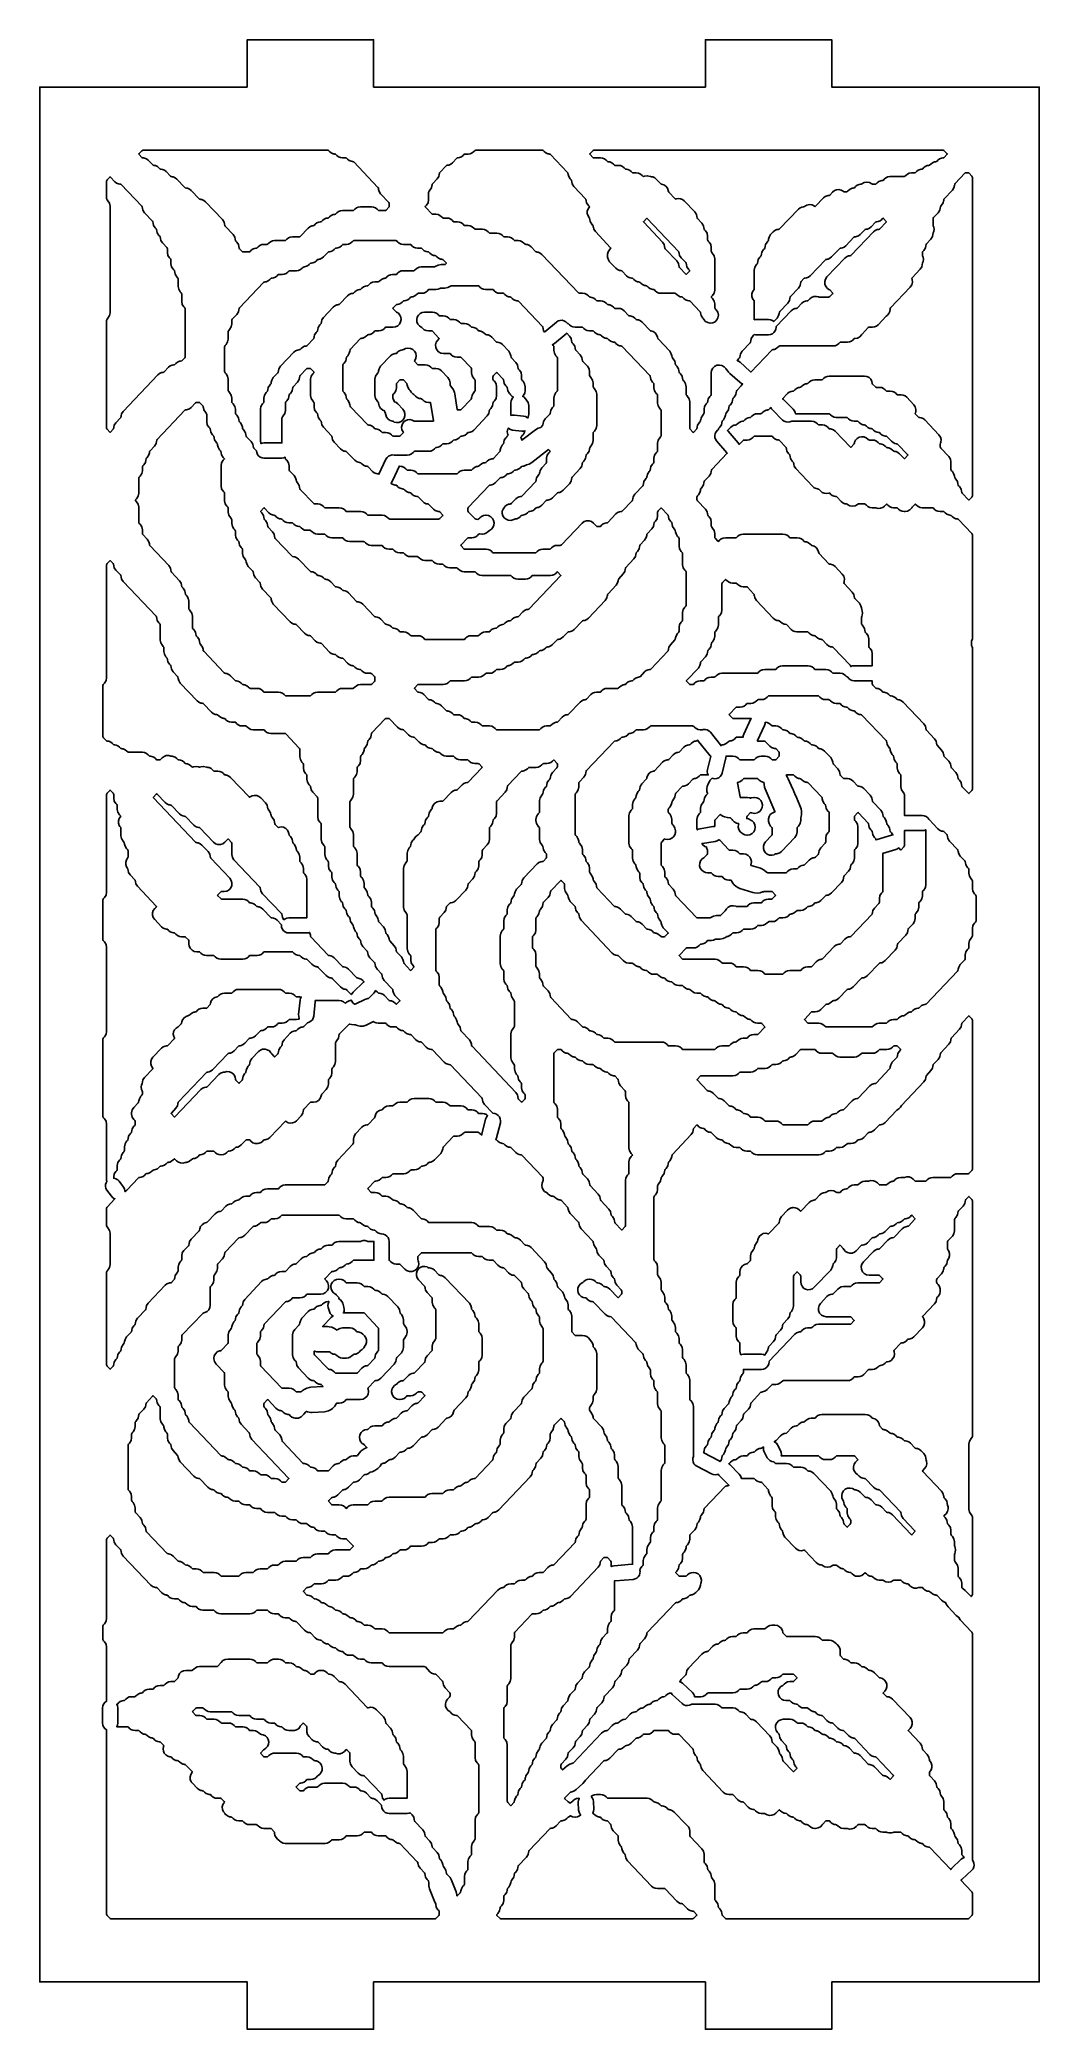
# Model space of a CAD drawing. Header units: millimetres. Extents: x 0 to 63, y 0 to 126.
import ezdxf

# ---------------------------------------------------------------- set-up
doc = ezdxf.new("R2010")
doc.units = ezdxf.units.MM
doc.layers.add('CUT', color=1, linetype='Continuous')

msp = doc.modelspace()

# ---------------------------------------------------------------- linework, layer by layer
at = {"layer": 'CUT'}
for points in [[(13.134, 123), (0, 123), (0, 3), (13.134, 3), (13.134, 0), (21.134, 0), (21.134, 3), (42.134, 3), (42.134, 0), (50.134, 0), (50.134, 3), (63.2679, 3), (63.2679, 123), (50.134, 123), (50.134, 126), (42.134, 126), (42.134, 123), (21.134, 123), (21.134, 126), (13.134, 126)], [(21, 115.4255), (20.2966, 115.4255), (20.1632, 115.4074), (20.0394, 115.3543), (19.9342, 115.27), (19.8789, 115.2118), (19.8537, 115.1916), (19.8217, 115.1872), (19.1641, 115.1872), (19.0306, 115.1691), (18.9068, 115.116), (18.8017, 115.0317), (18.7463, 114.9735), (18.7212, 114.9533), (18.6557, 114.9444), (18.6561, 114.9415), (18.5776, 114.9308), (18.4538, 114.8777), (18.3487, 114.7934), (18.2933, 114.7352), (18.2681, 114.715), (18.2026, 114.7061), (18.203, 114.7032), (18.1246, 114.6925), (18.0008, 114.6394), (17.8957, 114.5551), (17.8403, 114.4969), (17.8151, 114.4767), (17.7496, 114.4678), (17.75, 114.4649), (17.6716, 114.4542), (17.5478, 114.4011), (17.4426, 114.3168), (17.3873, 114.2586), (17.3621, 114.2384), (17.2966, 114.2295), (17.297, 114.2266), (17.2185, 114.2159), (17.0948, 114.1628), (16.9896, 114.0785), (16.4812, 113.5437), (16.4561, 113.5235), (16.4241, 113.5191), (15.993, 113.5191), (15.8595, 113.501), (15.7357, 113.4479), (15.6306, 113.3636), (15.5752, 113.3054), (15.55, 113.2852), (15.5181, 113.2809), (14.8604, 113.2809), (14.727, 113.2627), (14.6032, 113.2096), (14.498, 113.1253), (14.4427, 113.0671), (14.4175, 113.0469), (14.3855, 113.0426), (14.1809, 113.0426), (14.0474, 113.0244), (13.9236, 112.9713), (13.8185, 112.887), (13.7632, 112.8288), (13.738, 112.8086), (13.6725, 112.7997), (13.6729, 112.7968), (13.5944, 112.7861), (13.4706, 112.733), (13.3655, 112.6487), (13.3101, 112.5905), (13.285, 112.5703), (13.253, 112.566), (12.8676, 112.566), (12.8357, 112.5703), (12.8105, 112.5905), (12.6401, 112.7697), (12.6158, 112.8077), (12.5983, 112.8987), (12.5966, 112.8984), (12.5716, 113.0283), (12.4697, 113.1873), (12.4136, 113.2463), (12.3893, 113.2843), (12.3718, 113.3753), (12.3701, 113.375), (12.3451, 113.5049), (12.2432, 113.6639), (11.7341, 114.1995), (11.7098, 114.2374), (11.6923, 114.3285), (11.6906, 114.3282), (11.6656, 114.4581), (11.5637, 114.6171), (10.4901, 115.7466), (10.3849, 115.8309), (10.2611, 115.884), (10.1827, 115.8946), (10.1831, 115.8976), (10.1176, 115.9065), (10.0924, 115.9267), (9.584, 116.4615), (9.4789, 116.5457), (9.3551, 116.5989), (9.2766, 116.6095), (9.277, 116.6125), (9.2115, 116.6214), (9.1864, 116.6415), (8.678, 117.1764), (8.5729, 117.2606), (8.4491, 117.3138), (8.3706, 117.3244), (8.371, 117.3274), (8.3055, 117.3363), (8.2803, 117.3564), (7.9985, 117.653), (7.8933, 117.7372), (7.7695, 117.7904), (7.6911, 117.801), (7.6915, 117.804), (7.626, 117.8129), (7.6008, 117.833), (7.5455, 117.8913), (7.4403, 117.9755), (7.3165, 118.0287), (7.2381, 118.0393), (7.2385, 118.0423), (7.173, 118.0512), (7.1478, 118.0713), (6.8659, 118.3679), (6.7608, 118.4521), (6.637, 118.5053), (6.5585, 118.5159), (6.5589, 118.5188), (6.4935, 118.5278), (6.4683, 118.5479), (6.2913, 118.7341), (6.2721, 118.7617), (6.2913, 118.7893), (6.4683, 118.9755), (6.4935, 118.9957), (6.5254, 119), (18.2362, 119), (18.2681, 118.9957), (18.2933, 118.9755), (18.3487, 118.9172), (18.4538, 118.833), (18.5776, 118.7799), (18.6561, 118.7692), (18.6557, 118.7663), (18.7212, 118.7574), (18.7463, 118.7372), (18.8017, 118.6789), (18.9068, 118.5947), (19.0306, 118.5416), (19.1641, 118.5234), (19.3687, 118.5234), (19.4007, 118.5191), (19.4259, 118.4989), (19.4812, 118.4406), (19.5863, 118.3564), (19.7101, 118.3033), (19.7886, 118.2926), (19.7882, 118.2897), (19.8537, 118.2808), (19.8789, 118.2606), (21.4083, 116.6516), (21.4326, 116.6136), (21.4501, 116.5226), (21.4518, 116.5229), (21.4768, 116.393), (21.5787, 116.234), (22.0878, 115.6984), (22.1121, 115.6604), (22.1206, 115.6162), (22.1206, 115.4732), (22.1121, 115.4289), (22.0878, 115.391), (21.9174, 115.2118), (21.8923, 115.1916), (21.8603, 115.1872), (21.4749, 115.1872), (21.443, 115.1916), (21.4178, 115.2118), (21.3624, 115.27), (21.2573, 115.3543), (21.1335, 115.4074)], [(49.2997, 97.5488), (49.3249, 97.5287), (49.4232, 97.4253), (49.5341, 97.3376), (49.6652, 97.2845), (49.8059, 97.2702), (49.9449, 97.2958), (49.9799, 97.3076), (50.0091, 97.2854), (50.0598, 97.2321), (50.1649, 97.1479), (50.2887, 97.0947), (50.3672, 97.0841), (50.3668, 97.0812), (50.4323, 97.0722), (50.4574, 97.0521), (50.7393, 96.7555), (50.8444, 96.6713), (50.9682, 96.6181), (51.0467, 96.6075), (51.0463, 96.6046), (51.1118, 96.5957), (51.1407, 96.5725), (51.2877, 96.4909), (51.4534, 96.4626), (51.6191, 96.4909), (51.7661, 96.5725), (51.7951, 96.5957), (51.827, 96.6), (52.2124, 96.6), (52.2443, 96.5957), (52.2695, 96.5755), (52.3249, 96.5172), (52.43, 96.433), (52.5538, 96.3799), (52.6873, 96.3617), (52.8919, 96.3617), (52.9247, 96.3572), (53.0709, 96.3194), (53.2222, 96.3271), (53.3642, 96.3797), (53.4839, 96.4723), (53.5773, 96.5706), (53.6052, 96.5918), (53.6332, 96.5706), (53.6839, 96.5172), (53.789, 96.433), (53.9128, 96.3799), (54.0463, 96.3617), (54.2509, 96.3617), (54.2829, 96.3574), (54.3081, 96.3372), (54.3635, 96.2789), (54.4686, 96.1947), (54.5924, 96.1416), (54.7259, 96.1234), (54.7753, 96.1234), (54.9391, 96.151), (55.0847, 96.2306), (55.1963, 96.3536), (55.2236, 96.3962), (55.3893, 96.5706), (55.4173, 96.5918), (55.4453, 96.5706), (55.496, 96.5172), (55.6011, 96.433), (55.7249, 96.3799), (55.8584, 96.3617), (56.516, 96.3617), (56.548, 96.3574), (56.5732, 96.3372), (56.6285, 96.2789), (56.7337, 96.1947), (56.8574, 96.1416), (56.9909, 96.1234), (57.1955, 96.1234), (57.2275, 96.1191), (57.2527, 96.0989), (57.3081, 96.0406), (57.4132, 95.9564), (57.537, 95.9033), (57.6154, 95.8926), (57.615, 95.8897), (57.6805, 95.8808), (57.7057, 95.8606), (57.7611, 95.8023), (57.8662, 95.7181), (57.99, 95.665), (58.0684, 95.6543), (58.0681, 95.6514), (58.1335, 95.6425), (58.1587, 95.6223), (59.0086, 94.7282), (59.0329, 94.6902), (59.0414, 94.646), (59.0414, 88.0689), (59.0291, 88.0049), (58.9921, 87.9236), (58.9719, 87.783), (58.9921, 87.6424), (59.0291, 87.5611), (59.0414, 87.497), (59.0414, 78.537), (59.0329, 78.4928), (59.0086, 78.4548), (58.8429, 78.2805), (58.8149, 78.2593), (58.7869, 78.2805), (58.3947, 78.6931), (58.3704, 78.7311), (58.3529, 78.8221), (58.3512, 78.8218), (58.3262, 78.9517), (58.2243, 79.1107), (58.1682, 79.1697), (58.1439, 79.2077), (58.1264, 79.2987), (58.1247, 79.2984), (58.0997, 79.4283), (57.9978, 79.5873), (57.7152, 79.8846), (57.6909, 79.9225), (57.6734, 80.0136), (57.6717, 80.0133), (57.6467, 80.1432), (57.5448, 80.3022), (57.2622, 80.5995), (57.2379, 80.6374), (57.2204, 80.7285), (57.2187, 80.7282), (57.1937, 80.8581), (57.0918, 81.0171), (56.8092, 81.3144), (56.7849, 81.3523), (56.7674, 81.4434), (56.7657, 81.443), (56.7407, 81.573), (56.6388, 81.732), (56.1297, 82.2676), (56.1053, 82.3055), (56.0878, 82.3966), (56.0862, 82.3962), (56.0612, 82.5262), (55.9592, 82.6852), (54.6591, 84.053), (54.554, 84.1372), (54.4302, 84.1904), (54.3517, 84.201), (54.3521, 84.204), (54.2866, 84.2129), (54.2615, 84.233), (54.2061, 84.2913), (54.101, 84.3755), (53.9772, 84.4287), (53.8987, 84.4393), (53.8991, 84.4423), (53.8336, 84.4512), (53.8084, 84.4713), (53.7531, 84.5296), (53.648, 84.6138), (53.5242, 84.667), (53.4457, 84.6776), (53.4461, 84.6805), (53.3806, 84.6895), (53.3554, 84.7096), (53.3001, 84.7679), (53.1949, 84.8521), (53.0711, 84.9053), (52.9927, 84.9159), (52.9931, 84.9188), (52.9276, 84.9278), (52.9024, 84.9479), (52.732, 85.1272), (52.7077, 85.1651), (52.6992, 85.2093), (52.6992, 85.3966), (51.5597, 85.3966), (51.435467, 85.412956), (51.3197, 85.460908), (51.220289, 85.537189), (51.144008, 85.6366), (51.143056, 85.638897), (51.1155, 85.6426), (51.0904, 85.6628), (51.035, 85.7211), (50.9299, 85.8053), (50.8061, 85.8584), (50.6726, 85.8766), (50.2415, 85.8766), (50.2095, 85.8809), (50.1843, 85.9011), (50.129, 85.9594), (50.0238, 86.0436), (49.9, 86.0967), (49.7665, 86.1149), (49.1089, 86.1149), (49.077, 86.1192), (49.0518, 86.1394), (48.9964, 86.1977), (48.8913, 86.2819), (48.7675, 86.335), (48.634, 86.3532), (47.0246, 86.3532), (46.8911, 86.335), (46.7673, 86.2819), (46.6622, 86.1977), (46.6068, 86.1394), (46.5816, 86.1192), (46.5497, 86.1149), (45.892, 86.1149), (45.7586, 86.0967), (45.6348, 86.0436), (45.5296, 85.9594), (45.4743, 85.9011), (45.4491, 85.8809), (45.4171, 85.8766), (43.1739, 85.8766), (43.0405, 85.8584), (42.9167, 85.8053), (42.8115, 85.7211), (42.7562, 85.6628), (42.731, 85.6426), (42.699, 85.6383), (42.4944, 85.6383), (42.3609, 85.6201), (42.2371, 85.567), (42.132, 85.4828), (42.0767, 85.4245), (42.0515, 85.4043), (42.0195, 85.4), (41.8149, 85.4), (41.6814, 85.3819), (41.5576, 85.3287), (41.4525, 85.2445), (41.3971, 85.1862), (41.372, 85.166), (41.34, 85.1617), (41.1811, 85.1617), (41.1492, 85.166), (41.124, 85.1862), (40.947, 85.3724), (40.9278, 85.4), (40.947, 85.4276), (41.6892, 86.2084), (41.7912, 86.3674), (41.8162, 86.4974), (41.8178, 86.4971), (41.8353, 86.5881), (41.8597, 86.626), (42.1423, 86.9233), (42.2442, 87.0823), (42.2692, 87.2123), (42.2709, 87.2119), (42.2884, 87.303), (42.3127, 87.3409), (42.3688, 87.3999), (42.4707, 87.5589), (42.4957, 87.6889), (42.4974, 87.6885), (42.5149, 87.7796), (42.5392, 87.8175), (42.5953, 87.8765), (42.6972, 88.0355), (42.7329, 88.221), (42.7329, 88.4502), (42.7414, 88.4945), (42.7657, 88.5324), (42.8218, 88.5914), (42.9237, 88.7504), (42.9594, 88.9359), (42.9594, 89.4034), (42.9679, 89.4477), (42.9922, 89.4856), (43.0483, 89.5446), (43.1502, 89.7036), (43.1859, 89.8891), (43.1859, 91.5481), (43.1944, 91.5923), (43.2187, 91.6303), (43.3844, 91.8046), (43.4124, 91.8258), (43.4404, 91.8046), (43.4911, 91.7513), (43.5962, 91.667), (43.72, 91.6139), (43.8535, 91.5957), (44.0581, 91.5957), (44.09, 91.5914), (44.1152, 91.5712), (44.1706, 91.513), (44.2757, 91.4287), (44.3995, 91.3756), (44.533, 91.3574), (44.7376, 91.3574), (44.7696, 91.3531), (44.7947, 91.3329), (45.1916, 90.9154), (45.2159, 90.8775), (45.2335, 90.7864), (45.2351, 90.7867), (45.2601, 90.6568), (45.362, 90.4978), (46.4357, 89.3683), (46.5408, 89.284), (46.6646, 89.2309), (46.743, 89.2202), (46.7427, 89.2173), (46.8081, 89.2084), (46.8333, 89.1882), (46.8887, 89.13), (46.9938, 89.0457), (47.1176, 88.9926), (47.1961, 88.9819), (47.1957, 88.979), (47.2612, 88.9701), (47.2863, 88.9499), (47.5682, 88.6534), (47.6733, 88.5691), (47.7971, 88.516), (47.9306, 88.4979), (48.5882, 88.4979), (48.6202, 88.4935), (48.6454, 88.4733), (48.7008, 88.4151), (48.8059, 88.3309), (48.9297, 88.2777), (49.0081, 88.2671), (49.0077, 88.2641), (49.0732, 88.2552), (49.0984, 88.2351), (49.1538, 88.1768), (49.2589, 88.0926), (49.3827, 88.0394), (49.4611, 88.0288), (49.4607, 88.0258), (49.5262, 88.0169), (49.5514, 87.9968), (49.8333, 87.7002), (49.9384, 87.616), (50.0622, 87.5628), (50.1407, 87.5522), (50.1403, 87.5492), (50.2058, 87.5403), (50.2309, 87.5202), (51.3073, 86.3877), (51.3317, 86.3498), (51.341058, 86.301139), (51.435467, 86.340244), (51.5597, 86.3566), (52.6992, 86.3566), (52.6992, 87.1067), (52.6635, 87.2921), (52.5616, 87.4511), (52.5055, 87.5101), (52.4812, 87.5481), (52.4727, 87.5923), (52.4727, 88.0599), (52.437, 88.2453), (52.3351, 88.4043), (52.279, 88.4633), (52.2547, 88.5013), (52.2372, 88.5923), (52.2355, 88.592), (52.2105, 88.7219), (52.1086, 88.8809), (52.0525, 88.9399), (52.0282, 88.9779), (52.0197, 89.0221), (52.0197, 89.4034), (52.032, 89.4675), (52.0691, 89.5488), (52.0892, 89.6894), (52.0691, 89.8299), (52.032, 89.9113), (52.0107, 90.0221), (52.009, 90.0218), (51.984, 90.1517), (51.8821, 90.3107), (51.5995, 90.608), (51.5752, 90.646), (51.5577, 90.737), (51.556, 90.7367), (51.531, 90.8666), (51.4291, 91.0256), (50.9134, 91.5681), (50.8935, 91.5967), (50.9153, 91.6663), (50.9129, 91.667), (50.9218, 91.6862), (50.938, 91.8556), (50.8964, 92.0206), (50.8018, 92.1621), (50.3555, 92.6317), (50.2503, 92.716), (50.1265, 92.7691), (50.0481, 92.7798), (50.0485, 92.7827), (49.983, 92.7916), (49.9578, 92.8118), (49.3344, 93.4676), (49.3101, 93.5055), (49.296, 93.5791), (49.2434, 93.725), (49.1487, 93.8478), (49.0209, 93.9356), (48.8723, 93.9801), (48.8504, 93.9831), (48.8253, 94.0032), (48.7699, 94.0615), (48.6648, 94.1457), (48.541, 94.1989), (48.4625, 94.2095), (48.4629, 94.2125), (48.3974, 94.2214), (48.3723, 94.2415), (48.3169, 94.2998), (48.2118, 94.384), (48.088, 94.4372), (47.9545, 94.4553), (47.5234, 94.4553), (47.4914, 94.4597), (47.4662, 94.4798), (47.4109, 94.5381), (47.3057, 94.6223), (47.1819, 94.6755), (47.0485, 94.6936), (44.533, 94.6936), (44.3995, 94.6755), (44.2757, 94.6223), (44.1706, 94.5381), (44.1152, 94.4798), (44.09, 94.4597), (44.0581, 94.4553), (43.4005, 94.4553), (43.267, 94.4372), (43.1432, 94.384), (43.0381, 94.2998), (42.9874, 94.2465), (42.9594, 94.2253), (42.9314, 94.2465), (42.7657, 94.4208), (42.7414, 94.4587), (42.7329, 94.503), (42.7329, 94.7322), (42.6972, 94.9177), (42.5953, 95.0767), (42.5392, 95.1357), (42.5149, 95.1736), (42.5064, 95.2179), (42.5064, 95.4471), (42.4707, 95.6326), (42.3688, 95.7916), (42.3127, 95.8506), (42.2884, 95.8885), (42.2709, 95.9795), (42.2692, 95.9792), (42.2442, 96.1092), (42.1423, 96.2682), (41.6332, 96.8038), (41.6088, 96.8417), (41.6003, 96.8859), (41.6003, 97.0289), (41.6088, 97.0732), (41.6332, 97.1111), (41.6892, 97.1701), (41.7912, 97.3291), (41.8162, 97.4591), (41.8178, 97.4588), (41.8353, 97.5498), (41.8597, 97.5877), (41.9157, 97.6467), (42.0177, 97.8057), (42.0427, 97.9357), (42.0443, 97.9354), (42.0619, 98.0264), (42.0862, 98.0643), (42.3688, 98.3616), (42.4707, 98.5206), (42.4957, 98.6506), (42.4974, 98.6502), (42.5149, 98.7413), (42.5392, 98.7792), (43.52374, 99.815026), (43.485282, 99.849392), (42.844982, 100.593392), (42.776341, 100.698224), (42.737171, 100.817249), (42.730141, 100.942357), (42.755732, 101.065021), (42.812198, 101.176883), (42.895692, 101.270318), (42.9594, 101.312032), (42.9594, 101.3183), (42.9679, 101.3626), (42.9922, 101.4005), (43.0483, 101.4595), (43.1502, 101.6185), (43.1752, 101.7484), (43.1769, 101.7481), (43.1944, 101.8392), (43.2187, 101.8771), (43.2748, 101.9361), (43.3767, 102.0951), (43.4017, 102.225), (43.4034, 102.2247), (43.4209, 102.3157), (43.4452, 102.3537), (43.5013, 102.4127), (43.6032, 102.5717), (43.6282, 102.7016), (43.6299, 102.7013), (43.6474, 102.7923), (43.6717, 102.8303), (43.7278, 102.8893), (43.8297, 103.0483), (43.8547, 103.1782), (43.8564, 103.1779), (43.8739, 103.2689), (43.8982, 103.3069), (43.9543, 103.3659), (44.0562, 103.5249), (44.0812, 103.6548), (44.0829, 103.6545), (44.1004, 103.7455), (44.1247, 103.7835), (44.4073, 104.0808), (44.48877, 104.207797), (44.411976, 104.234711), (44.308479, 104.305348), (43.688379, 104.860048), (43.60669, 104.955066), (43.587938, 104.994054), (43.4452, 105.1442), (43.4273, 105.1721), (43.3205, 105.2913), (43.1815, 105.3706), (43.0246, 105.402), (42.8658, 105.3821), (42.7214, 105.3131), (42.6062, 105.2021), (42.532, 105.0603), (42.5064, 104.9023), (42.5064, 103.5583), (42.4978, 103.514), (42.4735, 103.4761), (42.4174, 103.4171), (42.3155, 103.2581), (42.2905, 103.1282), (42.2888, 103.1285), (42.2713, 103.0374), (42.247, 102.9995), (42.1909, 102.9405), (42.089, 102.7815), (42.0533, 102.596), (42.0533, 102.3668), (42.0448, 102.3225), (42.0205, 102.2846), (41.9644, 102.2256), (41.8625, 102.0666), (41.8375, 101.9367), (41.8358, 101.937), (41.8183, 101.846), (41.794, 101.808), (41.7379, 101.749), (41.636, 101.59), (41.611, 101.4601), (41.6093, 101.4604), (41.5918, 101.3694), (41.5675, 101.3314), (41.4018, 101.1571), (41.3738, 101.1359), (41.3458, 101.1571), (41.1801, 101.3314), (41.1558, 101.3694), (41.1473, 101.4136), (41.1473, 103.0726), (41.1116, 103.2581), (41.0097, 103.4171), (40.9536, 103.4761), (40.9293, 103.514), (40.9208, 103.5583), (40.9208, 104.0258), (40.8851, 104.2113), (40.7832, 104.3703), (40.7271, 104.4293), (40.7028, 104.4672), (40.6853, 104.5583), (40.6836, 104.5579), (40.6586, 104.6879), (40.5567, 104.8469), (40.5006, 104.9059), (40.4763, 104.9438), (40.4588, 105.0349), (40.4571, 105.0345), (40.4321, 105.1645), (40.3302, 105.3235), (40.2741, 105.3825), (40.2498, 105.4204), (40.2323, 105.5115), (40.2306, 105.5111), (40.2056, 105.6411), (40.1037, 105.8001), (40.0476, 105.8591), (40.0233, 105.897), (40.0058, 105.9881), (40.0041, 105.9877), (39.9791, 106.1177), (39.8772, 106.2767), (39.1416, 107.0506), (39.1172, 107.0885), (39.1031, 107.1621), (39.0505, 107.308), (38.9558, 107.4308), (38.828, 107.5186), (38.6795, 107.5631), (38.6576, 107.566), (38.6324, 107.5862), (38.124, 108.1211), (38.0189, 108.2053), (37.8951, 108.2584), (37.8167, 108.2691), (37.817, 108.272), (37.7516, 108.2809), (37.7264, 108.3011), (37.671, 108.3594), (37.5659, 108.4436), (37.4421, 108.4967), (37.3636, 108.5074), (37.364, 108.5103), (37.2985, 108.5192), (37.2734, 108.5394), (36.9915, 108.836), (36.8864, 108.9202), (36.7626, 108.9733), (36.6291, 108.9915), (36.4245, 108.9915), (36.3925, 108.9958), (36.3673, 109.016), (36.312, 109.0743), (36.2068, 109.1585), (36.083, 109.2116), (36.0046, 109.2223), (36.005, 109.2252), (35.9395, 109.2341), (35.9143, 109.2543), (35.8589, 109.3126), (35.7538, 109.3968), (35.63, 109.4499), (35.4965, 109.4681), (35.2919, 109.4681), (35.26, 109.4724), (35.2348, 109.4926), (35.1794, 109.5509), (35.0743, 109.6351), (34.9505, 109.6882), (34.872, 109.6989), (34.8724, 109.7018), (34.807, 109.7107), (34.7818, 109.7309), (34.7264, 109.7892), (34.6213, 109.8734), (34.4975, 109.9265), (34.364, 109.9447), (34.1594, 109.9447), (34.1274, 109.949), (34.1023, 109.9692), (31.7818, 112.4104), (31.6767, 112.4947), (31.5529, 112.5478), (31.4744, 112.5585), (31.4748, 112.5614), (31.4093, 112.5703), (31.3842, 112.5905), (31.1023, 112.887), (30.9972, 112.9713), (30.8734, 113.0244), (30.7949, 113.0351), (30.7953, 113.038), (30.7298, 113.0469), (30.7046, 113.0671), (30.6493, 113.1253), (30.5441, 113.2096), (30.4203, 113.2627), (30.2869, 113.2809), (30.0823, 113.2809), (30.0503, 113.2852), (30.0251, 113.3054), (29.9697, 113.3636), (29.8646, 113.4479), (29.7408, 113.501), (29.6073, 113.5191), (29.4027, 113.5191), (29.3708, 113.5235), (29.3456, 113.5437), (29.2902, 113.6019), (29.1851, 113.6862), (29.0613, 113.7393), (28.9278, 113.7574), (28.4967, 113.7574), (28.4647, 113.7618), (28.4396, 113.782), (28.3842, 113.8402), (28.2791, 113.9245), (28.1553, 113.9776), (28.0218, 113.9957), (27.5907, 113.9957), (27.5587, 114.0001), (27.5335, 114.0203), (27.4782, 114.0785), (27.373, 114.1628), (27.2492, 114.2159), (27.1157, 114.234), (26.9111, 114.234), (26.8792, 114.2384), (26.854, 114.2586), (26.7986, 114.3168), (26.6935, 114.4011), (26.5697, 114.4542), (26.4362, 114.4723), (26.2316, 114.4723), (26.1996, 114.4767), (26.1745, 114.4969), (26.1191, 114.5551), (26.014, 114.6394), (25.8902, 114.6925), (25.7567, 114.7106), (25.5521, 114.7106), (25.5201, 114.715), (25.4949, 114.7352), (25.4396, 114.7934), (25.3345, 114.8777), (25.2107, 114.9308), (25.0772, 114.9489), (24.8726, 114.9489), (24.8406, 114.9533), (24.8154, 114.9735), (24.412, 115.3979), (24.3927, 115.4255), (24.412, 115.4531), (24.4746, 115.5191), (24.5766, 115.6781), (24.6122, 115.8635), (24.6122, 116.3311), (24.6207, 116.3753), (24.6451, 116.4133), (24.7011, 116.4723), (24.8031, 116.6313), (24.8281, 116.7612), (24.8297, 116.7609), (24.8472, 116.8519), (24.8716, 116.8899), (25.1542, 117.1872), (25.2561, 117.3462), (25.2811, 117.4761), (25.2828, 117.4758), (25.3003, 117.5668), (25.3246, 117.6047), (25.7215, 118.0223), (25.7466, 118.0425), (25.8121, 118.0514), (25.8117, 118.0543), (25.8902, 118.065), (26.014, 118.1181), (26.1191, 118.2023), (26.401, 118.4989), (26.4262, 118.5191), (26.4916, 118.528), (26.4913, 118.5309), (26.5697, 118.5416), (26.6935, 118.5947), (26.7986, 118.6789), (26.854, 118.7372), (26.8792, 118.7574), (26.9111, 118.7617), (27.1157, 118.7617), (27.2492, 118.7799), (27.373, 118.833), (27.4782, 118.9172), (27.5335, 118.9755), (27.5587, 118.9957), (27.5907, 119), (31.8266, 119), (31.8586, 118.9957), (31.8838, 118.9755), (31.9392, 118.9172), (32.0443, 118.833), (32.1681, 118.7799), (32.2465, 118.7692), (32.2461, 118.7663), (32.3116, 118.7574), (32.3368, 118.7372), (33.4132, 117.6047), (33.4375, 117.5668), (33.455, 117.4758), (33.4567, 117.4761), (33.4817, 117.3462), (33.5836, 117.1872), (33.6397, 117.1282), (33.664, 117.0902), (33.6815, 116.9992), (33.6832, 116.9995), (33.7082, 116.8696), (33.8101, 116.7106), (34.5458, 115.9367), (34.5701, 115.8987), (34.5876, 115.8077), (34.5893, 115.808), (34.6142, 115.6781), (34.7162, 115.5191), (34.7789, 115.4531), (34.7981, 115.4255), (34.7571, 115.3667), (34.7596, 115.3649), (34.7063, 115.2883), (34.6609, 115.1438), (34.6609, 114.9924), (34.7063, 114.8479), (34.7488, 114.7867), (34.7465, 114.7853), (34.7966, 114.7072), (34.8141, 114.6162), (34.8158, 114.6165), (34.8408, 114.4866), (34.9427, 114.3276), (34.9988, 114.2686), (35.0231, 114.2306), (35.0406, 114.1396), (35.0423, 114.1399), (35.0673, 114.01), (35.1692, 113.851), (36.1379, 112.8319), (36.1571, 112.8043), (36.1379, 112.7767), (36.0691, 112.7042), (35.9798, 112.5742), (35.9355, 112.4229), (35.9385, 112.3277), (35.9376, 112.3277), (35.9376, 112.2891), (35.9401, 112.2762), (35.9405, 112.2653), (35.9466, 112.2332), (35.9483, 112.2335), (35.9733, 112.1036), (36.0752, 111.9446), (36.4693, 111.53), (36.5744, 111.4457), (36.6982, 111.3926), (36.7767, 111.3819), (36.7763, 111.379), (36.8418, 111.3701), (36.867, 111.3499), (37.1488, 111.0534), (37.254, 110.9691), (37.3778, 110.916), (37.4562, 110.9054), (37.4558, 110.9024), (37.5213, 110.8935), (37.5465, 110.8733), (37.6019, 110.8151), (37.707, 110.7309), (37.8308, 110.6777), (37.9092, 110.6671), (37.9088, 110.6641), (37.9743, 110.6552), (37.9995, 110.6351), (38.0549, 110.5768), (38.16, 110.4926), (38.2838, 110.4394), (38.3623, 110.4288), (38.3619, 110.4258), (38.4273, 110.4169), (38.4525, 110.3968), (38.5079, 110.3385), (38.613, 110.2543), (38.7368, 110.2011), (38.8153, 110.1905), (38.8149, 110.1875), (38.8804, 110.1786), (38.9055, 110.1585), (38.9609, 110.1002), (39.066, 110.016), (39.1898, 109.9628), (39.3233, 109.9447), (40.2074, 109.9447), (40.2394, 109.9403), (40.2646, 109.9202), (40.32, 109.8619), (40.4251, 109.7777), (40.5489, 109.7245), (40.6273, 109.7139), (40.6269, 109.7109), (40.6924, 109.702), (40.7176, 109.6819), (40.773, 109.6236), (40.8781, 109.5394), (41.0019, 109.4862), (41.0803, 109.4756), (41.08, 109.4726), (41.1454, 109.4637), (41.1706, 109.4436), (41.794, 108.7877), (41.8119, 108.7598), (41.8307, 108.7388), (41.8268, 108.7151), (41.8268, 108.7146), (41.8625, 108.5291), (41.9644, 108.3701), (41.9653, 108.3692), (42.0184, 108.3291), (42.0375, 108.2846), (42.0384, 108.2832), (42.1452, 108.164), (42.2842, 108.0847), (42.4412, 108.0533), (42.6, 108.0732), (42.7444, 108.1422), (42.8596, 108.2533), (42.9338, 108.395), (42.9594, 108.553), (42.9594, 108.5535), (42.9237, 108.7389), (42.8218, 108.8979), (42.8209, 108.8989), (42.7678, 108.939), (42.7487, 108.9835), (42.7478, 108.9849), (42.729, 109.0058), (42.7329, 109.0296), (42.7329, 109.2684), (42.6972, 109.4538), (42.5953, 109.6128), (42.5326, 109.6788), (42.5134, 109.7064), (42.5326, 109.734), (42.5953, 109.7999), (42.6972, 109.9589), (42.7329, 110.1444), (42.7329, 112.1279), (42.6972, 112.3134), (42.5953, 112.4724), (42.5392, 112.5314), (42.5149, 112.5694), (42.5064, 112.6136), (42.5064, 112.8428), (42.4707, 113.0283), (42.3688, 113.1873), (42.3127, 113.2463), (42.2884, 113.2843), (42.2799, 113.3285), (42.2799, 113.5577), (42.2442, 113.7432), (42.1423, 113.9022), (42.0862, 113.9612), (42.0619, 113.9991), (42.0443, 114.0902), (42.0427, 114.0899), (42.0177, 114.2198), (41.9157, 114.3788), (41.6332, 114.6761), (41.6088, 114.714), (41.5913, 114.8051), (41.5896, 114.8047), (41.5647, 114.9347), (41.4627, 115.0937), (40.7992, 115.7918), (40.6883, 115.8794), (40.5572, 115.9326), (40.4165, 115.9469), (40.2775, 115.9212), (40.2425, 115.9094), (40.2133, 115.9316), (39.8211, 116.3442), (39.7968, 116.3821), (39.7826, 116.4557), (39.7301, 116.6016), (39.6353, 116.7244), (39.5075, 116.8122), (39.359, 116.8567), (39.3371, 116.8597), (39.3119, 116.8798), (39.0301, 117.1764), (38.9249, 117.2606), (38.8011, 117.3138), (38.7227, 117.3244), (38.7231, 117.3274), (38.657, 117.3363), (38.6297, 117.3481), (38.4527, 117.3882), (38.2732, 117.3625), (38.2039, 117.3392), (38.1747, 117.3614), (38.124, 117.4147), (38.0189, 117.4989), (37.8951, 117.5521), (37.7616, 117.5702), (37.557, 117.5702), (37.525, 117.5746), (37.4999, 117.5947), (37.4445, 117.653), (37.3394, 117.7372), (37.2156, 117.7904), (37.1371, 117.801), (37.1375, 117.804), (37.072, 117.8129), (37.0469, 117.833), (36.9915, 117.8913), (36.8864, 117.9755), (36.7626, 118.0287), (36.6291, 118.0468), (36.4245, 118.0468), (36.3925, 118.0512), (36.3673, 118.0713), (36.312, 118.1296), (36.2068, 118.2138), (36.083, 118.267), (36.0046, 118.2776), (36.005, 118.2805), (35.9395, 118.2895), (35.9143, 118.3096), (35.8589, 118.3679), (35.7538, 118.4521), (35.63, 118.5053), (35.4965, 118.5234), (35.0654, 118.5234), (35.0335, 118.5278), (35.0083, 118.5479), (34.8313, 118.7341), (34.8121, 118.7617), (34.8313, 118.7893), (35.0083, 118.9755), (35.0335, 118.9957), (35.0654, 119), (57.1955, 119), (57.2275, 118.9957), (57.2527, 118.9755), (57.4297, 118.7893), (57.4489, 118.7617), (57.4297, 118.7341), (57.2527, 118.5479), (57.2275, 118.5278), (57.162, 118.5188), (57.1624, 118.5159), (57.084, 118.5053), (56.9602, 118.4521), (56.855, 118.3679), (56.7997, 118.3096), (56.7745, 118.2895), (56.709, 118.2805), (56.7094, 118.2776), (56.6309, 118.267), (56.5071, 118.2138), (56.402, 118.1296), (56.3467, 118.0713), (56.3215, 118.0512), (56.256, 118.0423), (56.2564, 118.0393), (56.1779, 118.0287), (56.0541, 117.9755), (55.949, 117.8913), (55.8936, 117.833), (55.8685, 117.8129), (55.803, 117.804), (55.8034, 117.801), (55.7249, 117.7904), (55.6011, 117.7372), (55.496, 117.653), (55.4406, 117.5947), (55.4154, 117.5746), (55.3835, 117.5702), (55.1789, 117.5702), (55.0454, 117.5521), (54.9216, 117.4989), (54.8165, 117.4147), (54.7611, 117.3564), (54.7359, 117.3363), (54.704, 117.3319), (53.8198, 117.3319), (53.6863, 117.3138), (53.5625, 117.2606), (53.4574, 117.1764), (53.4021, 117.1181), (53.3769, 117.098), (53.3114, 117.0891), (53.3118, 117.0861), (53.2333, 117.0755), (53.1095, 117.0223), (53.0044, 116.9381), (52.949, 116.8798), (52.9239, 116.8597), (52.8919, 116.8553), (52.7331, 116.8553), (52.7011, 116.8597), (52.6722, 116.8829), (52.5252, 116.9644), (52.3595, 116.9927), (52.1937, 116.9644), (52.0468, 116.8829), (52.0178, 116.8597), (51.9523, 116.8508), (51.9527, 116.8478), (51.8743, 116.8372), (51.7505, 116.784), (51.6454, 116.6998), (51.59, 116.6415), (51.5648, 116.6214), (51.4993, 116.6125), (51.4997, 116.6095), (51.4213, 116.5989), (51.2975, 116.5457), (51.1923, 116.4615), (51.137, 116.4032), (51.1118, 116.3831), (51.0798, 116.3787), (50.921, 116.3787), (50.889, 116.3831), (50.8631, 116.4038), (50.7351, 116.4783), (50.5909, 116.512), (50.4432, 116.502), (50.3048, 116.4492), (50.188, 116.3581), (50.0044, 116.1649), (49.9793, 116.1448), (49.9138, 116.1359), (49.9142, 116.1329), (49.8357, 116.1223), (49.7119, 116.0691), (49.6068, 115.9849), (49.1031, 115.455), (49.0751, 115.4338), (49.038, 115.4619), (48.8921, 115.5384), (48.7292, 115.5634), (48.5671, 115.534), (48.4233, 115.4536), (48.3937, 115.4299), (48.3282, 115.421), (48.3286, 115.4181), (48.2501, 115.4074), (48.1263, 115.3543), (48.0212, 115.27), (46.8333, 114.0203), (46.8081, 114.0001), (46.7427, 113.9912), (46.743, 113.9883), (46.6646, 113.9776), (46.5408, 113.9245), (46.4357, 113.8402), (46.2681, 113.6639), (46.1662, 113.5049), (46.1412, 113.375), (46.1395, 113.3753), (46.122, 113.2843), (46.0977, 113.2463), (46.0416, 113.1873), (45.9396, 113.0283), (45.9147, 112.8984), (45.913, 112.8987), (45.8955, 112.8077), (45.8712, 112.7697), (45.8151, 112.7107), (45.7131, 112.5517), (45.6882, 112.4218), (45.6865, 112.4221), (45.669, 112.3311), (45.6446, 112.2931), (45.5886, 112.2341), (45.4866, 112.0751), (45.4616, 111.9452), (45.46, 111.9455), (45.4425, 111.8545), (45.4181, 111.8165), (45.362, 111.7575), (45.2601, 111.5985), (45.2245, 111.413), (45.2245, 110.2306), (45.2159, 110.1864), (45.1659, 110.1083), (45.1682, 110.1069), (45.1256, 110.0457), (45.0803, 109.9012), (45.0803, 109.7498), (45.1256, 109.6053), (45.1682, 109.5442), (45.1659, 109.5427), (45.2159, 109.4647), (45.2245, 109.4204), (45.2245, 108.268191), (45.3142, 108.28), (46.1375, 108.28), (46.261733, 108.263644), (46.3775, 108.215692), (46.463147, 108.149973), (46.6724, 108.3701), (46.7743, 108.5291), (46.7993, 108.6591), (46.801, 108.6588), (46.8185, 108.7498), (46.8428, 108.7877), (47.3519, 109.3233), (47.4539, 109.4823), (47.4789, 109.6123), (47.4805, 109.6119), (47.498, 109.703), (47.5224, 109.7409), (48.0315, 110.2765), (48.1334, 110.4355), (48.1584, 110.5655), (48.1601, 110.5651), (48.1776, 110.6562), (48.2019, 110.6941), (48.3723, 110.8733), (48.3974, 110.8935), (48.4629, 110.9024), (48.4625, 110.9054), (48.541, 110.916), (48.6648, 110.9691), (48.7699, 111.0534), (49.7313, 112.0648), (49.7565, 112.085), (49.822, 112.0939), (49.8216, 112.0968), (49.9, 112.1075), (50.0238, 112.1606), (50.129, 112.2449), (50.6373, 112.7797), (50.6625, 112.7999), (50.728, 112.8088), (50.7276, 112.8117), (50.8061, 112.8224), (50.9299, 112.8755), (51.035, 112.9598), (51.5434, 113.4946), (51.5685, 113.5148), (51.634, 113.5237), (51.6336, 113.5266), (51.7121, 113.5373), (51.8359, 113.5904), (51.941, 113.6747), (52.2229, 113.9712), (52.2481, 113.9914), (52.3136, 114.0003), (52.3132, 114.0032), (52.3916, 114.0139), (52.5154, 114.067), (52.6205, 114.1513), (52.9024, 114.4478), (52.9276, 114.468), (52.9931, 114.4769), (52.9927, 114.4798), (53.0711, 114.4905), (53.1949, 114.5436), (53.3001, 114.6279), (53.3508, 114.6812), (53.3787, 114.7024), (53.4067, 114.6812), (53.579, 114.4999), (53.5982, 114.4723), (53.579, 114.4447), (53.1755, 114.0203), (53.1504, 114.0001), (53.0849, 113.9912), (53.0853, 113.9883), (53.0068, 113.9776), (52.883, 113.9245), (52.7779, 113.8402), (51.3635, 112.3522), (51.3383, 112.332), (51.2728, 112.3231), (51.2732, 112.3202), (51.1947, 112.3095), (51.071, 112.2564), (50.9658, 112.1721), (49.8291, 110.9763), (49.739, 110.8444), (49.695, 110.6908), (49.7018, 110.5312), (49.7585, 110.3818), (49.8595, 110.258), (49.9594, 110.1945), (50.0044, 110.1585), (50.1814, 109.9723), (50.2006, 109.9447), (50.1814, 109.9171), (50.0044, 109.7309), (49.9793, 109.7107), (49.9473, 109.7064), (49.3354, 109.7064), (49.3026, 109.7108), (49.1564, 109.7487), (49.0052, 109.741), (48.8632, 109.6884), (48.7434, 109.5957), (48.6454, 109.4926), (48.6202, 109.4724), (48.5547, 109.4635), (48.5551, 109.4606), (48.4767, 109.4499), (48.3529, 109.3968), (48.2477, 109.3126), (47.9659, 109.016), (47.9407, 108.9958), (47.8752, 108.9869), (47.8756, 108.984), (47.7971, 108.9733), (47.6733, 108.9202), (47.5682, 108.836), (46.613369, 107.831378), (46.6175, 107.8), (46.601144, 107.675767), (46.553192, 107.56), (46.476911, 107.460589), (46.3775, 107.384308), (46.261733, 107.336356), (46.1375, 107.32), (45.3142, 107.32), (45.217063, 107.332788), (45.2159, 107.3268), (45.1916, 107.2889), (45.1355, 107.2299), (45.0336, 107.0709), (45.0086, 106.9409), (45.0069, 106.9412), (44.9894, 106.8502), (44.9651, 106.8123), (44.456, 106.2767), (44.3541, 106.1177), (44.3291, 105.9877), (44.3274, 105.9881), (44.3099, 105.897), (44.2856, 105.8591), (44.2295, 105.8001), (44.148114, 105.673109), (44.224924, 105.646189), (44.328421, 105.575552), (44.948521, 105.020852), (45.008288, 104.951333), (46.3337, 106.3457), (46.3589, 106.3659), (46.4244, 106.3748), (46.424, 106.3777), (46.5024, 106.3884), (46.6262, 106.4415), (46.7313, 106.5257), (46.7867, 106.584), (46.8119, 106.6042), (46.8438, 106.6085), (50.2196, 106.6085), (50.3531, 106.6267), (50.4768, 106.6798), (50.582, 106.764), (50.6373, 106.8223), (50.6625, 106.8425), (50.6945, 106.8468), (51.1256, 106.8468), (51.2591, 106.865), (51.3829, 106.9181), (51.488, 107.0023), (51.5434, 107.0606), (51.5685, 107.0808), (51.6005, 107.0851), (51.6042, 107.0851), (51.7679, 107.1127), (51.9136, 107.1923), (52.0252, 107.3153), (52.0525, 107.3579), (52.4494, 107.7755), (52.4746, 107.7957), (52.5065, 107.8), (52.7112, 107.8), (52.8446, 107.8181), (52.9684, 107.8713), (53.0736, 107.9555), (53.5819, 108.4904), (53.6502, 108.5451), (53.7511, 108.6543), (53.8154, 108.7883), (53.8375, 108.9352), (53.8375, 108.9897), (53.858, 109.0191), (55.1055, 110.3315), (55.2028, 110.4794), (55.2425, 110.652), (55.2195, 110.8276), (55.1974, 110.8972), (55.217, 110.9255), (55.7327, 111.468), (55.8347, 111.627), (55.8596, 111.757), (55.8613, 111.7566), (55.8826, 111.8675), (55.9197, 111.9488), (55.9399, 112.0894), (55.9197, 112.2299), (55.8826, 112.3113), (55.8703, 112.3753), (55.8703, 112.5183), (55.8788, 112.5626), (55.9032, 112.6005), (55.9592, 112.6595), (56.0612, 112.8185), (56.0862, 112.9484), (56.0878, 112.9481), (56.1053, 113.0392), (56.1297, 113.0771), (56.4123, 113.3744), (56.5142, 113.5334), (56.5392, 113.6633), (56.5409, 113.663), (56.5622, 113.7739), (56.5992, 113.8552), (56.6194, 113.9957), (56.5992, 114.1363), (56.5622, 114.2176), (56.5499, 114.2817), (56.5499, 114.663), (56.5584, 114.7072), (56.5827, 114.7452), (56.8653, 115.0425), (56.9672, 115.2015), (56.9922, 115.3314), (56.9939, 115.3311), (57.0114, 115.4221), (57.0357, 115.4601), (57.0918, 115.5191), (57.1937, 115.6781), (57.2187, 115.808), (57.2204, 115.8077), (57.2379, 115.8987), (57.2622, 115.9367), (57.7713, 116.4723), (57.8732, 116.6313), (57.8982, 116.7612), (57.8999, 116.7609), (57.9174, 116.8519), (57.9417, 116.8899), (58.5651, 117.5457), (58.5903, 117.5659), (58.6223, 117.5702), (58.7811, 117.5702), (58.8131, 117.5659), (58.8382, 117.5457), (59.0086, 117.3664), (59.0329, 117.3285), (59.0414, 117.2843), (59.0414, 97.1242), (59.0329, 97.08), (59.0086, 97.0421), (58.8429, 96.8677), (58.8149, 96.8465), (58.7869, 96.8677), (58.3947, 97.2804), (58.3704, 97.3183), (58.3529, 97.4093), (58.3512, 97.409), (58.3262, 97.5389), (58.2243, 97.6979), (58.1682, 97.757), (58.1439, 97.7949), (58.1264, 97.8859), (58.1247, 97.8856), (58.0997, 98.0155), (57.9978, 98.1745), (57.9417, 98.2336), (57.9174, 98.2715), (57.8999, 98.3625), (57.8982, 98.3622), (57.8732, 98.4921), (57.7713, 98.6511), (57.7152, 98.7101), (57.6909, 98.7481), (57.6824, 98.7923), (57.6824, 99.2599), (57.6467, 99.4453), (57.5448, 99.6043), (57.0357, 100.1399), (57.0114, 100.1779), (57.0029, 100.2221), (57.0029, 100.3651), (57.0199, 100.4538), (57.0451, 100.5128), (57.0569, 100.6778), (57.0142, 100.8377), (56.9216, 100.9749), (56.0182, 101.9253), (55.913, 102.0096), (55.7892, 102.0627), (55.7108, 102.0734), (55.7112, 102.0763), (55.6457, 102.0852), (55.6205, 102.1054), (55.4435, 102.2916), (55.4237, 102.3201), (55.4455, 102.3897), (55.443, 102.3904), (55.452, 102.4096), (55.4681, 102.579), (55.4265, 102.744), (55.332, 102.8855), (54.8856, 103.3551), (54.7805, 103.4394), (54.6567, 103.4925), (54.5232, 103.5106), (54.3186, 103.5106), (54.2866, 103.515), (54.2615, 103.5352), (54.2061, 103.5934), (54.101, 103.6777), (53.9772, 103.7308), (53.8437, 103.7489), (53.6391, 103.7489), (53.6071, 103.7533), (53.5819, 103.7735), (53.5266, 103.8317), (53.4215, 103.916), (53.2977, 103.9691), (53.1642, 103.9872), (52.9596, 103.9872), (52.9276, 103.9916), (52.9024, 104.0118), (52.7254, 104.1979), (52.7045, 104.2281), (52.6972, 104.2512), (52.6805, 104.3566), (52.6095, 104.496), (52.4989, 104.6066), (52.3595, 104.6777), (52.205, 104.7021), (49.9692, 104.7021), (49.8357, 104.684), (49.7119, 104.6309), (49.6068, 104.5466), (49.5514, 104.4884), (49.5262, 104.4682), (49.4943, 104.4638), (49.0632, 104.4638), (48.9297, 104.4457), (48.8059, 104.3926), (48.7008, 104.3083), (48.6454, 104.2501), (48.6202, 104.2299), (48.5547, 104.221), (48.5551, 104.2181), (48.4767, 104.2074), (48.3529, 104.1543), (48.2477, 104.07), (48.1924, 104.0118), (48.1672, 103.9916), (48.1017, 103.9827), (48.1021, 103.9798), (48.0236, 103.9691), (47.8998, 103.916), (47.7947, 103.8317), (47.7394, 103.7735), (47.7142, 103.7533), (47.6487, 103.7444), (47.6491, 103.7415), (47.5706, 103.7308), (47.4468, 103.6777), (47.3417, 103.5934), (47.023871, 103.259044), (47.078226, 103.217787), (47.701126, 102.601387), (47.777928, 102.502377), (47.826486, 102.386863), (47.835769, 102.3191), (49.9473, 102.3191), (49.9793, 102.3148), (50.0044, 102.2946), (50.0598, 102.2364), (50.1649, 102.1521), (50.2887, 102.099), (50.4222, 102.0809), (51.0798, 102.0809), (51.1118, 102.0765), (51.137, 102.0563), (51.1923, 101.9981), (51.2975, 101.9138), (51.4213, 101.8607), (51.5547, 101.8426), (51.7594, 101.8426), (51.7913, 101.8382), (51.8165, 101.818), (51.8719, 101.7598), (51.977, 101.6755), (52.1008, 101.6224), (52.1792, 101.6117), (52.1788, 101.6088), (52.2443, 101.5999), (52.2695, 101.5797), (52.3249, 101.5215), (52.43, 101.4372), (52.5538, 101.3841), (52.6323, 101.3734), (52.6319, 101.3705), (52.6974, 101.3616), (52.7225, 101.3414), (52.7779, 101.2832), (52.883, 101.1989), (53.0068, 101.1458), (53.0853, 101.1351), (53.0849, 101.1322), (53.1504, 101.1233), (53.1755, 101.1031), (53.2309, 101.0449), (53.336, 100.9606), (53.4598, 100.9075), (53.5383, 100.8968), (53.5379, 100.8939), (53.6034, 100.885), (53.6286, 100.8648), (53.9104, 100.5683), (54.0156, 100.484), (54.1394, 100.4309), (54.2178, 100.4202), (54.2174, 100.4173), (54.2829, 100.4084), (54.3081, 100.3882), (54.9381, 99.7255), (54.9573, 99.6979), (54.9381, 99.6703), (54.7658, 99.489), (54.7378, 99.4678), (54.7098, 99.489), (54.4326, 99.7806), (54.3275, 99.8649), (54.2037, 99.918), (54.1252, 99.9287), (54.1256, 99.9316), (54.0601, 99.9405), (54.035, 99.9607), (53.9796, 100.0189), (53.8745, 100.1032), (53.7507, 100.1563), (53.6722, 100.167), (53.6726, 100.1699), (53.6071, 100.1788), (53.5819, 100.199), (53.5266, 100.2572), (53.4215, 100.3415), (53.2977, 100.3946), (53.2192, 100.4053), (53.2196, 100.4082), (53.1541, 100.4171), (53.1289, 100.4373), (53.0736, 100.4955), (52.9684, 100.5798), (52.8446, 100.6329), (52.7112, 100.6511), (52.5065, 100.6511), (52.4746, 100.6554), (52.4494, 100.6756), (52.4233, 100.703), (52.3063, 100.7942), (52.1678, 100.847), (52.0198, 100.8569), (51.8754, 100.8229), (51.7474, 100.7481), (51.6469, 100.639), (51.5829, 100.5052), (51.5767, 100.4641), (51.5614, 100.4153), (51.5404, 100.3852), (51.3682, 100.2039), (51.3402, 100.1827), (51.3122, 100.2039), (50.3555, 101.2104), (50.2503, 101.2947), (50.1265, 101.3478), (50.0481, 101.3585), (50.0485, 101.3614), (49.983, 101.3703), (49.9578, 101.3905), (49.9024, 101.4487), (49.7973, 101.533), (49.6735, 101.5861), (49.54, 101.6043), (49.3354, 101.6043), (49.3035, 101.6086), (49.2783, 101.6288), (49.2229, 101.687), (49.1178, 101.7713), (48.994, 101.8244), (48.8605, 101.8426), (47.598131, 101.8426), (47.490163, 101.797214), (47.366018, 101.780207), (47.2417, 101.79591), (47.125684, 101.843255), (47.025874, 101.919013), (46.402974, 102.535413), (46.326172, 102.634423), (46.294861, 102.708908), (46.2092, 102.6402), (46.1538, 102.582), (46.1286, 102.5618), (46.0631, 102.5529), (46.0635, 102.55), (45.9851, 102.5393), (45.8613, 102.4862), (45.7561, 102.4019), (45.7008, 102.3437), (45.6756, 102.3235), (45.6436, 102.3191), (45.439, 102.3191), (45.3055, 102.301), (45.1817, 102.2479), (45.0766, 102.1636), (45.0213, 102.1054), (44.9961, 102.0852), (44.9306, 102.0763), (44.931, 102.0734), (44.8525, 102.0627), (44.7287, 102.0096), (44.6236, 101.9253), (44.5682, 101.8671), (44.5431, 101.8469), (44.4776, 101.838), (44.478, 101.8351), (44.3995, 101.8244), (44.2757, 101.7713), (44.1706, 101.687), (44.1152, 101.6288), (44.09, 101.6086), (44.0246, 101.5997), (44.025, 101.5968), (43.9465, 101.5861), (43.8227, 101.533), (43.7176, 101.4487), (43.533262, 101.254777), (43.572618, 101.219608), (44.212918, 100.475608), (44.280299, 100.372701), (44.5216, 100.6265), (44.5468, 100.6467), (44.5788, 100.6511), (44.7834, 100.6511), (44.9169, 100.6692), (45.0407, 100.7223), (45.1458, 100.8066), (45.2011, 100.8648), (45.2263, 100.885), (45.2583, 100.8894), (46.3232, 100.8894), (46.3551, 100.885), (46.3803, 100.8648), (46.4357, 100.8066), (46.5408, 100.7223), (46.6646, 100.6692), (46.743, 100.6585), (46.7427, 100.6556), (46.8081, 100.6467), (46.8333, 100.6265), (47.2302, 100.209), (47.2545, 100.1711), (47.272, 100.08), (47.2737, 100.0804), (47.2987, 99.9504), (47.4006, 99.7914), (47.4567, 99.7324), (47.481, 99.6945), (47.4985, 99.6034), (47.5002, 99.6038), (47.5252, 99.4738), (47.6271, 99.3148), (47.6832, 99.2558), (47.7075, 99.2179), (47.725, 99.1268), (47.7267, 99.1272), (47.7517, 98.9972), (47.8536, 98.8382), (48.9273, 97.7087), (49.0324, 97.6245), (49.1562, 97.5713), (49.2346, 97.5607), (49.2342, 97.5577)], [(7.6331, 113.4247), (7.6348, 113.425), (7.6598, 113.2951), (7.7617, 113.1361), (8.0443, 112.8388), (8.0686, 112.8009), (8.0771, 112.7566), (8.0771, 112.5274), (8.1128, 112.3419), (8.2147, 112.1829), (8.2708, 112.1239), (8.2951, 112.086), (8.3037, 112.0417), (8.3037, 111.8125), (8.3393, 111.627), (8.4412, 111.468), (8.4973, 111.409), (8.5216, 111.3711), (8.5392, 111.28), (8.5408, 111.2804), (8.5658, 111.1504), (8.6678, 110.9914), (8.7238, 110.9324), (8.7482, 110.8945), (8.7567, 110.8502), (8.7567, 110.3827), (8.7923, 110.1972), (8.8943, 110.0382), (8.9504, 109.9792), (8.9747, 109.9413), (8.9832, 109.897), (8.9832, 109.4295), (9.0188, 109.244), (9.1208, 109.085), (9.1769, 109.026), (9.2012, 108.9881), (9.2097, 108.9438), (9.2097, 105.9413), (9.2012, 105.897), (9.1769, 105.8591), (9.0065, 105.6798), (8.9813, 105.6597), (8.9158, 105.6508), (8.9162, 105.6478), (8.8378, 105.6372), (8.714, 105.584), (8.6088, 105.4998), (8.5535, 105.4415), (8.5283, 105.4214), (8.4628, 105.4125), (8.4632, 105.4095), (8.3847, 105.3989), (8.2609, 105.3457), (8.1558, 105.2615), (7.8739, 104.9649), (7.8488, 104.9448), (7.7833, 104.9359), (7.7837, 104.9329), (7.7052, 104.9223), (7.5814, 104.8691), (7.4763, 104.7849), (5.2701, 102.4639), (5.1682, 102.3049), (5.1432, 102.175), (5.1415, 102.1753), (5.124, 102.0843), (5.0997, 102.0463), (4.8171, 101.749), (4.7152, 101.59), (4.6902, 101.4601), (4.6885, 101.4604), (4.671, 101.3694), (4.6467, 101.3314), (4.481, 101.1571), (4.453, 101.1359), (4.425, 101.1571), (4.2593, 101.3314), (4.235, 101.3694), (4.2265, 101.4136), (4.2265, 108.2289), (4.235, 108.2732), (4.2593, 108.3111), (4.3154, 108.3701), (4.4173, 108.5291), (4.453, 108.7146), (4.453, 115.4641), (4.4173, 115.6496), (4.3154, 115.8086), (4.2593, 115.8676), (4.235, 115.9055), (4.2265, 115.9498), (4.2265, 117.046), (4.235, 117.0902), (4.2593, 117.1282), (4.425, 117.3025), (4.453, 117.3237), (4.481, 117.3025), (4.7582, 117.0108), (4.8633, 116.9266), (4.9871, 116.8735), (5.0656, 116.8628), (5.0652, 116.8599), (5.1307, 116.851), (5.1558, 116.8308), (6.4588, 115.4601), (6.4831, 115.4221), (6.5006, 115.3311), (6.5023, 115.3314), (6.5273, 115.2015), (6.6292, 115.0425), (7.1383, 114.5069), (7.1626, 114.4689), (7.1801, 114.3779), (7.1818, 114.3782), (7.2068, 114.2483), (7.3087, 114.0893), (7.3648, 114.0303), (7.3891, 113.9923), (7.4066, 113.9013), (7.4083, 113.9016), (7.4333, 113.7717), (7.5352, 113.6127), (7.5913, 113.5537), (7.6156, 113.5157)], [(40.9315, 111.757), (40.9565, 111.627), (41.0584, 111.468), (41.1211, 111.4021), (41.1403, 111.3745), (41.1211, 111.3469), (40.9488, 111.1656), (40.9208, 111.1444), (40.8928, 111.1656), (40.5006, 111.5782), (40.4763, 111.6162), (40.4588, 111.7072), (40.4571, 111.7069), (40.4321, 111.8368), (40.3302, 111.9958), (39.5946, 112.7697), (39.5703, 112.8077), (39.5528, 112.8987), (39.5511, 112.8984), (39.5261, 113.0283), (39.4242, 113.1873), (38.2289, 114.4447), (38.2097, 114.4723), (38.2289, 114.4999), (38.4012, 114.6812), (38.4292, 114.7024), (38.4572, 114.6812), (40.435, 112.6005), (40.4593, 112.5626), (40.4768, 112.4715), (40.4785, 112.4718), (40.5035, 112.3419), (40.6054, 112.1829), (40.888, 111.8856), (40.9123, 111.8477), (40.9298, 111.7566)], [(36.867, 106.584), (38.6229, 104.7367), (38.6472, 104.6987), (38.6647, 104.6077), (38.6664, 104.608), (38.6914, 104.4781), (38.7933, 104.3191), (38.8494, 104.2601), (38.8737, 104.2221), (38.8822, 104.1779), (38.8822, 103.9487), (38.9179, 103.7632), (39.0198, 103.6042), (39.0759, 103.5452), (39.1002, 103.5072), (39.1087, 103.463), (39.1087, 102.9955), (39.1444, 102.81), (39.2463, 102.651), (39.3024, 102.592), (39.3267, 102.554), (39.3352, 102.5098), (39.3352, 100.937), (39.3267, 100.8928), (39.3024, 100.8548), (39.2463, 100.7958), (39.1444, 100.6368), (39.1087, 100.4513), (39.1087, 99.9838), (39.1002, 99.9396), (39.0759, 99.9016), (39.0198, 99.8426), (38.9179, 99.6836), (38.8822, 99.4982), (38.8822, 99.2689), (38.8737, 99.2247), (38.8494, 99.1867), (38.7933, 99.1277), (38.6914, 98.9687), (38.6664, 98.8388), (38.6647, 98.8391), (38.6472, 98.7481), (38.6229, 98.7101), (38.5668, 98.6511), (38.4649, 98.4921), (38.4399, 98.3622), (38.4382, 98.3625), (38.4207, 98.2715), (38.3964, 98.2336), (38.3403, 98.1745), (38.2384, 98.0155), (38.2134, 97.8856), (38.2117, 97.8859), (38.1942, 97.7949), (38.1699, 97.757), (37.6608, 97.2214), (37.5589, 97.0623), (37.5339, 96.9324), (37.5322, 96.9327), (37.5147, 96.8417), (37.4904, 96.8038), (36.867, 96.1479), (36.8418, 96.1278), (36.7763, 96.1188), (36.7767, 96.1159), (36.6982, 96.1053), (36.5744, 96.0521), (36.4693, 95.9679), (35.9609, 95.433), (35.9358, 95.4129), (35.8703, 95.404), (35.8707, 95.401), (35.7922, 95.3904), (35.6684, 95.3372), (35.5633, 95.253), (35.5079, 95.1947), (35.4827, 95.1746), (35.4508, 95.1702), (35.2919, 95.1702), (35.26, 95.1746), (35.2348, 95.1947), (35.0542, 95.3847), (34.9256, 95.4822), (34.7726, 95.5337), (34.6111, 95.5337), (34.4581, 95.4822), (34.3294, 95.3847), (33.0163, 94.0032), (32.9912, 93.9831), (32.9592, 93.9787), (32.7546, 93.9787), (32.6211, 93.9606), (32.4973, 93.9074), (32.3922, 93.8232), (32.3368, 93.7649), (32.3116, 93.7448), (32.2797, 93.7404), (31.8485, 93.7404), (31.7151, 93.7223), (31.5913, 93.6691), (31.4861, 93.5849), (31.4308, 93.5267), (31.4056, 93.5065), (31.3736, 93.5021), (28.7232, 93.5021), (28.6912, 93.5065), (28.6661, 93.5267), (28.6107, 93.5849), (28.5056, 93.6691), (28.3818, 93.7223), (28.2483, 93.7404), (26.9111, 93.7404), (26.8792, 93.7448), (26.854, 93.7649), (26.677, 93.9511), (26.6578, 93.9787), (26.677, 94.0063), (27.0805, 94.4308), (27.1057, 94.451), (27.1376, 94.4553), (27.3423, 94.4553), (27.4757, 94.4735), (27.5995, 94.5266), (27.7047, 94.6108), (27.76, 94.6691), (27.7917, 94.6944), (27.8301, 94.7184), (27.8339, 94.7165), (27.9836, 94.6936), (28.0218, 94.6936), (28.1553, 94.7118), (28.2791, 94.7649), (28.3842, 94.8491), (28.4216, 94.8885), (28.4423, 94.9181), (28.4598, 94.9256), (28.5883, 95.0057), (28.6869, 95.1206), (28.7466, 95.2598), (28.7619, 95.4104), (28.7315, 95.5588), (28.658, 95.6912), (28.5482, 95.7955), (28.4123, 95.8622), (28.2626, 95.8851), (28.2244, 95.8851), (28.0909, 95.867), (27.9671, 95.8138), (27.862, 95.7296), (27.8246, 95.6903), (27.8039, 95.6606), (27.7864, 95.6531), (27.7366, 95.622), (27.7327, 95.6239), (27.624, 95.6405), (27.6242, 95.6423), (27.5587, 95.6512), (27.5335, 95.6713), (27.1366, 96.0889), (27.1123, 96.1268), (27.1038, 96.1711), (27.1038, 96.3141), (27.1123, 96.3583), (27.1366, 96.3962), (28.4396, 97.767), (28.4647, 97.7871), (28.5302, 97.796), (28.5298, 97.799), (28.6083, 97.8096), (28.7321, 97.8628), (28.8372, 97.947), (29.1191, 98.2436), (29.1443, 98.2637), (29.2097, 98.2726), (29.2093, 98.2756), (29.2878, 98.2862), (29.4116, 98.3394), (29.5167, 98.4236), (29.5721, 98.4819), (29.5973, 98.502), (29.6628, 98.5109), (29.6624, 98.5139), (29.7408, 98.5245), (29.8646, 98.5777), (29.9697, 98.6619), (30.0251, 98.7202), (30.0503, 98.7403), (30.1158, 98.7492), (30.1154, 98.7522), (30.1938, 98.7628), (30.3176, 98.816), (30.4228, 98.9002), (30.4781, 98.9585), (30.5033, 98.9786), (30.5688, 98.9875), (30.5684, 98.9905), (30.6469, 99.0011), (30.7707, 99.0543), (30.801834, 99.079243), (30.989483, 99.131012), (31.158313, 99.230157), (32.20756, 100.047659), (32.2873, 99.9638), (32.3065, 99.9362), (32.2873, 99.9086), (32.2246, 99.8426), (32.1227, 99.6836), (32.087, 99.4982), (32.087, 99.2689), (32.0785, 99.2247), (32.0542, 99.1867), (31.7716, 98.8894), (31.6696, 98.7304), (31.6447, 98.6005), (31.643, 98.6008), (31.6255, 98.5098), (31.6011, 98.4718), (31.5451, 98.4128), (31.4431, 98.2538), (31.4181, 98.1239), (31.4165, 98.1242), (31.399, 98.0332), (31.3746, 97.9953), (30.5247, 97.1011), (30.4996, 97.0809), (30.4341, 97.072), (30.4345, 97.0691), (30.356, 97.0584), (30.2322, 97.0053), (30.1271, 96.9211), (29.8632, 96.6435), (29.8425, 96.6138), (29.8128, 96.6011), (29.8115, 96.6002), (29.793, 96.6007), (29.7546, 96.5954), (29.755, 96.5925), (29.6765, 96.5819), (29.5527, 96.5287), (29.4476, 96.4445), (29.4102, 96.4052), (29.3244, 96.2824), (29.2789, 96.1397), (29.2776, 95.99), (29.3208, 95.8466), (29.4044, 95.7224), (29.5212, 95.6285), (29.6604, 95.5734), (29.8097, 95.5621), (29.9557, 95.5954), (29.9999, 95.621), (30.0575, 95.6457), (30.0588, 95.6466), (30.0774, 95.6461), (30.1158, 95.6514), (30.1154, 95.6543), (30.1938, 95.665), (30.3176, 95.7181), (30.4228, 95.8023), (30.4601, 95.8417), (30.4808, 95.8713), (30.5027, 95.8807), (30.5688, 95.8897), (30.5684, 95.8926), (30.6469, 95.9033), (30.7707, 95.9564), (30.8758, 96.0406), (30.9311, 96.0989), (30.9563, 96.1191), (31.0218, 96.128), (31.0214, 96.1309), (31.0999, 96.1416), (31.2237, 96.1947), (31.3288, 96.2789), (31.3842, 96.3372), (31.4093, 96.3574), (31.4748, 96.3663), (31.4744, 96.3692), (31.5529, 96.3799), (31.6767, 96.433), (31.7818, 96.5172), (32.0637, 96.8138), (32.0889, 96.834), (32.1543, 96.8429), (32.154, 96.8458), (32.2324, 96.8564), (32.3562, 96.9096), (32.4613, 96.9938), (32.7432, 97.2904), (32.7684, 97.3105), (32.8339, 97.3195), (32.8335, 97.3224), (32.9119, 97.333), (33.0357, 97.3862), (33.1409, 97.4704), (33.535, 97.885), (33.6369, 98.044), (33.6619, 98.174), (33.6635, 98.1737), (33.6811, 98.2647), (33.7054, 98.3026), (34.2145, 98.8382), (34.3164, 98.9972), (34.3414, 99.1272), (34.3431, 99.1268), (34.3606, 99.2179), (34.3849, 99.2558), (34.441, 99.3148), (34.5429, 99.4738), (34.5679, 99.6038), (34.5696, 99.6034), (34.5871, 99.6945), (34.6114, 99.7324), (34.6675, 99.7914), (34.7694, 99.9504), (34.7944, 100.0804), (34.7961, 100.08), (34.8136, 100.1711), (34.8379, 100.209), (34.894, 100.268), (34.9959, 100.427), (35.0316, 100.6125), (35.0316, 101.08), (35.0401, 101.1243), (35.0644, 101.1622), (35.1205, 101.2212), (35.2224, 101.3802), (35.2581, 101.5657), (35.2581, 103.5492), (35.2224, 103.7347), (35.1205, 103.8937), (35.0644, 103.9527), (35.0401, 103.9906), (35.0316, 104.0349), (35.0316, 104.2641), (34.9959, 104.4496), (34.894, 104.6086), (34.8379, 104.6676), (34.8136, 104.7055), (34.8051, 104.7498), (34.8051, 104.979), (34.7694, 105.1645), (34.6675, 105.3235), (34.3849, 105.6208), (34.3606, 105.6587), (34.3431, 105.7498), (34.3414, 105.7494), (34.3164, 105.8794), (34.2145, 106.0384), (33.9319, 106.3357), (33.9076, 106.3736), (33.8901, 106.4646), (33.8884, 106.4643), (33.8634, 106.5943), (33.7615, 106.7533), (33.7054, 106.8123), (33.6811, 106.8502), (33.6635, 106.9412), (33.6619, 106.9409), (33.6369, 107.0709), (33.535, 107.2299), (33.354979, 107.419239), (33.323901, 107.385733), (32.583201, 106.771833), (32.477113, 106.705149), (32.454756, 106.698249), (32.5072, 106.643), (32.5315, 106.6051), (32.54, 106.5609), (32.54, 106.3316), (32.5757, 106.1462), (32.6776, 105.9872), (32.7337, 105.9282), (32.758, 105.8902), (32.7665, 105.846), (32.7665, 103.7966), (32.758, 103.7523), (32.7337, 103.7144), (32.6776, 103.6554), (32.5757, 103.4964), (32.54, 103.3109), (32.54, 102.8434), (32.5315, 102.7991), (32.5072, 102.7612), (32.4511, 102.7022), (32.3492, 102.5432), (32.3242, 102.4133), (32.3225, 102.4136), (32.305, 102.3225), (32.2807, 102.2846), (31.9981, 101.9873), (31.8962, 101.8283), (31.8712, 101.6984), (31.8695, 101.6987), (31.852, 101.6077), (31.8277, 101.5697), (31.712784, 101.448812), (31.548859, 101.403587), (31.380028, 101.304443), (30.521885, 100.635835), (30.5099, 100.6545), (30.4981, 100.7162), (30.4578, 100.8306), (30.5163, 100.8959), (30.5173, 100.8974), (30.5364, 100.9419), (30.5894, 100.9819), (30.5903, 100.9829), (30.6923, 101.1419), (30.710319, 101.235793), (30.63321, 101.214058), (30.507915, 101.212435), (29.929015, 101.281035), (29.80757, 101.311896), (29.69825, 101.373139), (29.665372, 101.405176), (29.6311, 101.3517), (29.5954, 101.1662), (29.5954, 101.1658), (29.621, 101.0078), (29.646, 100.96), (29.5861, 100.8916), (29.5626, 100.8548), (29.5065, 100.7958), (29.4046, 100.6368), (29.3796, 100.5069), (29.3779, 100.5072), (29.3604, 100.4162), (29.3361, 100.3782), (29.28, 100.3192), (29.1781, 100.1602), (29.1531, 100.0303), (29.1514, 100.0306), (29.1339, 99.9396), (29.1096, 99.9016), (28.7127, 99.4841), (28.6875, 99.4639), (28.622, 99.455), (28.6224, 99.4521), (28.5439, 99.4414), (28.4202, 99.3883), (28.315, 99.304), (28.2597, 99.2458), (28.2345, 99.2256), (28.169, 99.2167), (28.1694, 99.2138), (28.0909, 99.2031), (27.9671, 99.15), (27.862, 99.0658), (27.8066, 99.0075), (27.7815, 98.9873), (27.716, 98.9784), (27.7164, 98.9755), (27.6379, 98.9648), (27.5141, 98.9117), (27.409, 98.8275), (27.3536, 98.7692), (27.3285, 98.749), (27.2965, 98.7447), (26.8654, 98.7447), (26.7319, 98.7265), (26.6081, 98.6734), (26.503, 98.5892), (26.4476, 98.5309), (26.4224, 98.5107), (26.3905, 98.5064), (23.9665, 98.5064), (23.9346, 98.5107), (23.9094, 98.5309), (23.854, 98.5892), (23.7489, 98.6734), (23.6251, 98.7265), (23.4916, 98.7447), (23.287, 98.7447), (23.255, 98.749), (23.2299, 98.7692), (23.1745, 98.8275), (23.0694, 98.9117), (22.9456, 98.9648), (22.8671, 98.9755), (22.8675, 98.9784), (22.802, 98.9873), (22.7769, 99.0075), (22.776835, 99.007568), (22.325909, 98.057827), (22.25785, 97.952616), (22.227041, 97.924776), (22.3044, 97.8628), (22.4282, 97.8096), (22.5067, 97.799), (22.5063, 97.796), (22.5718, 97.7871), (22.597, 97.767), (22.6523, 97.7087), (22.7575, 97.6245), (22.8812, 97.5713), (22.9597, 97.5607), (22.9593, 97.5577), (23.0248, 97.5488), (23.05, 97.5287), (23.1053, 97.4704), (23.2105, 97.3862), (23.3343, 97.333), (23.4127, 97.3224), (23.4123, 97.3195), (23.4778, 97.3105), (23.503, 97.2904), (23.5584, 97.2321), (23.6635, 97.1479), (23.7873, 97.0947), (23.8657, 97.0841), (23.8653, 97.0812), (23.9308, 97.0722), (23.956, 97.0521), (24.2379, 96.7555), (24.343, 96.6713), (24.4668, 96.6181), (24.5453, 96.6075), (24.5449, 96.6046), (24.6104, 96.5957), (24.6355, 96.5755), (24.9174, 96.2789), (25.0225, 96.1947), (25.1463, 96.1416), (25.2248, 96.1309), (25.2244, 96.128), (25.2899, 96.1191), (25.3151, 96.0989), (25.492, 95.9127), (25.5112, 95.8851), (25.492, 95.8575), (25.3151, 95.6713), (25.2899, 95.6512), (25.2579, 95.6468), (22.1545, 95.6468), (22.1225, 95.6512), (22.0973, 95.6713), (22.042, 95.7296), (21.9368, 95.8138), (21.813, 95.867), (21.6796, 95.8851), (20.7954, 95.8851), (20.7635, 95.8895), (20.7383, 95.9096), (20.6829, 95.9679), (20.5778, 96.0521), (20.454, 96.1053), (20.3205, 96.1234), (19.4364, 96.1234), (19.4044, 96.1278), (19.3792, 96.1479), (19.3239, 96.2062), (19.2187, 96.2904), (19.0949, 96.3436), (18.9615, 96.3617), (18.0773, 96.3617), (18.0454, 96.366), (18.0202, 96.3862), (17.9648, 96.4445), (17.8597, 96.5287), (17.7359, 96.5819), (17.6024, 96.6), (17.3978, 96.6), (17.3658, 96.6043), (17.3407, 96.6245), (16.4908, 97.5187), (16.4664, 97.5566), (16.4489, 97.6476), (16.4473, 97.6473), (16.4223, 97.7772), (16.3203, 97.9362), (16.2643, 97.9953), (16.2399, 98.0332), (16.2224, 98.1242), (16.2208, 98.1239), (16.1958, 98.2538), (16.0938, 98.4128), (15.8112, 98.7101), (15.7869, 98.7481), (15.7784, 98.7923), (15.7784, 99.0216), (15.7427, 99.207), (15.6408, 99.366), (15.5847, 99.425), (15.5604, 99.463), (15.5429, 99.554), (15.5412, 99.5537), (15.540419, 99.55776), (15.449633, 99.520156), (15.3254, 99.5038), (14.1929, 99.5038), (14.068667, 99.520156), (13.9529, 99.568108), (13.853489, 99.644389), (13.777208, 99.7438), (13.729256, 99.859567), (13.715845, 99.961431), (13.5462, 100.1399), (13.5218, 100.1779), (13.5043, 100.2689), (13.5027, 100.2686), (13.4777, 100.3985), (13.3757, 100.5575), (13.0931, 100.8548), (13.0688, 100.8928), (13.0513, 100.9838), (13.0496, 100.9835), (13.0246, 101.1134), (12.9227, 101.2724), (12.8666, 101.3314), (12.8423, 101.3694), (12.8248, 101.4604), (12.8231, 101.4601), (12.7981, 101.59), (12.6962, 101.749), (12.6401, 101.808), (12.6158, 101.846), (12.5983, 101.937), (12.5966, 101.9367), (12.5716, 102.0666), (12.4697, 102.2256), (12.4136, 102.2846), (12.3893, 102.3225), (12.3808, 102.3668), (12.3808, 102.596), (12.3451, 102.7815), (12.2432, 102.9405), (12.1871, 102.9995), (12.1628, 103.0374), (12.1543, 103.0817), (12.1543, 103.3109), (12.1186, 103.4964), (12.0167, 103.6554), (11.9606, 103.7144), (11.9363, 103.7523), (11.9278, 103.7966), (11.9278, 104.5024), (11.8921, 104.6879), (11.7902, 104.8469), (11.7341, 104.9059), (11.7098, 104.9438), (11.7013, 104.9881), (11.7013, 106.5609), (11.7098, 106.6051), (11.7341, 106.643), (11.7902, 106.7021), (11.8921, 106.8611), (11.9278, 107.0465), (11.9278, 107.5141), (11.9363, 107.5583), (11.9606, 107.5962), (12.0167, 107.6552), (12.1186, 107.8142), (12.1543, 107.9997), (12.1543, 108.2289), (12.1628, 108.2732), (12.1871, 108.3111), (12.4697, 108.6084), (12.5716, 108.7674), (12.5966, 108.8974), (12.5983, 108.8971), (12.6158, 108.9881), (12.6401, 109.026), (14.1696, 110.6351), (14.1947, 110.6552), (14.2602, 110.6641), (14.2598, 110.6671), (14.3383, 110.6777), (14.4621, 110.7309), (14.5672, 110.8151), (14.6226, 110.8733), (14.6477, 110.8935), (14.7132, 110.9024), (14.7128, 110.9054), (14.7913, 110.916), (14.9151, 110.9691), (15.0202, 111.0534), (15.0756, 111.1116), (15.1008, 111.1318), (15.1327, 111.1362), (15.3373, 111.1362), (15.4708, 111.1543), (15.5946, 111.2074), (15.6997, 111.2917), (15.7551, 111.3499), (15.7803, 111.3701), (15.8122, 111.3745), (16.2434, 111.3745), (16.3769, 111.3926), (16.5006, 111.4457), (16.6058, 111.53), (16.6611, 111.5882), (16.6863, 111.6084), (16.7518, 111.6173), (16.7514, 111.6202), (16.8299, 111.6309), (16.9537, 111.684), (17.0588, 111.7683), (17.1142, 111.8265), (17.1393, 111.8467), (17.2048, 111.8556), (17.2044, 111.8585), (17.2829, 111.8692), (17.4067, 111.9223), (17.5118, 112.0066), (17.5672, 112.0648), (17.5923, 112.085), (17.6578, 112.0939), (17.6574, 112.0968), (17.7359, 112.1075), (17.8597, 112.1606), (17.9648, 112.2449), (18.2467, 112.5414), (18.2719, 112.5616), (18.3374, 112.5705), (18.337, 112.5734), (18.4154, 112.5841), (18.5392, 112.6372), (18.6443, 112.7215), (18.6997, 112.7797), (18.7249, 112.7999), (18.7904, 112.8088), (18.79, 112.8117), (18.8684, 112.8224), (18.9922, 112.8755), (19.0974, 112.9598), (19.1527, 113.018), (19.1779, 113.0382), (19.2099, 113.0426), (19.4145, 113.0426), (19.548, 113.0607), (19.6718, 113.1138), (19.7769, 113.1981), (19.8322, 113.2563), (19.8574, 113.2765), (19.8894, 113.2809), (22.5398, 113.2809), (22.5718, 113.2765), (22.597, 113.2563), (22.6523, 113.1981), (22.7575, 113.1138), (22.8812, 113.0607), (23.0147, 113.0426), (23.4459, 113.0426), (23.4778, 113.0382), (23.503, 113.018), (23.5584, 112.9598), (23.6635, 112.8755), (23.7873, 112.8224), (23.9208, 112.8043), (24.1254, 112.8043), (24.1573, 112.7999), (24.1825, 112.7797), (24.2379, 112.7215), (24.343, 112.6372), (24.4668, 112.5841), (24.5453, 112.5734), (24.5449, 112.5705), (24.6104, 112.5616), (24.6355, 112.5414), (24.6909, 112.4832), (24.796, 112.3989), (24.9198, 112.3458), (24.9983, 112.3351), (24.9979, 112.3322), (25.0634, 112.3233), (25.0886, 112.3031), (25.1439, 112.2449), (25.249, 112.1606), (25.3728, 112.1075), (25.4513, 112.0968), (25.4509, 112.0939), (25.5164, 112.085), (25.5416, 112.0648), (25.7185, 111.8787), (25.7377, 111.8511), (25.7185, 111.8235), (25.659759, 111.76167), (25.541866, 111.769893), (25.403303, 111.761393), (25.211118, 111.724), (25.035159, 111.63814), (25.00602, 111.6128), (24.1473, 111.6128), (24.0138, 111.5946), (23.89, 111.5415), (23.7849, 111.4572), (23.7295, 111.399), (23.7043, 111.3788), (23.6724, 111.3745), (23.0147, 111.3745), (22.8812, 111.3563), (22.7575, 111.3032), (22.6523, 111.2189), (22.597, 111.1607), (22.5718, 111.1405), (22.5398, 111.1362), (22.3352, 111.1362), (22.2017, 111.118), (22.0779, 111.0649), (21.9728, 110.9806), (21.9174, 110.9224), (21.8923, 110.9022), (21.8268, 110.8933), (21.8272, 110.8904), (21.7487, 110.8797), (21.6249, 110.8266), (21.5198, 110.7423), (21.4644, 110.6841), (21.4392, 110.6639), (21.4073, 110.6596), (21.2027, 110.6596), (21.0692, 110.6414), (20.9454, 110.5883), (20.8403, 110.504), (20.7849, 110.4458), (20.7597, 110.4256), (20.6942, 110.4167), (20.6946, 110.4138), (20.6162, 110.4031), (20.4924, 110.35), (20.3873, 110.2658), (20.3319, 110.2075), (20.3067, 110.1873), (20.2412, 110.1784), (20.2416, 110.1755), (20.1632, 110.1648), (20.0394, 110.1117), (19.9342, 110.0275), (19.8789, 109.9692), (19.8537, 109.949), (19.7882, 109.9401), (19.7886, 109.9372), (19.7101, 109.9265), (19.5863, 109.8734), (19.4812, 109.7892), (18.9728, 109.2543), (18.9477, 109.2341), (18.8822, 109.2252), (18.8826, 109.2223), (18.8041, 109.2116), (18.6803, 109.1585), (18.5752, 109.0743), (17.9546, 108.4214), (17.8527, 108.2623), (17.8277, 108.1324), (17.826, 108.1327), (17.8085, 108.0417), (17.7842, 108.0038), (17.7281, 107.9448), (17.6262, 107.7858), (17.6012, 107.6558), (17.5995, 107.6561), (17.582, 107.5651), (17.5577, 107.5272), (17.5016, 107.4682), (17.3996, 107.3092), (17.3747, 107.1792), (17.373, 107.1795), (17.3555, 107.0885), (17.3311, 107.0506), (16.9343, 106.633), (16.9091, 106.6129), (16.8436, 106.604), (16.844, 106.601), (16.7655, 106.5904), (16.6417, 106.5372), (16.5366, 106.453), (16.4812, 106.3947), (16.4561, 106.3746), (16.3906, 106.3657), (16.391, 106.3627), (16.3125, 106.3521), (16.1887, 106.2989), (16.0836, 106.2147), (15.2365, 105.3235), (15.1346, 105.1645), (15.1096, 105.0345), (15.1079, 105.0349), (15.0904, 104.9438), (15.0661, 104.9059), (14.7835, 104.6086), (14.6815, 104.4496), (14.6566, 104.3196), (14.6549, 104.32), (14.6374, 104.2289), (14.613, 104.191), (14.557, 104.132), (14.455, 103.973), (14.43, 103.843), (14.4284, 103.8434), (14.4109, 103.7523), (14.3865, 103.7144), (14.3305, 103.6554), (14.2285, 103.4964), (14.1929, 103.3109), (14.1929, 103.0817), (14.1843, 103.0374), (14.16, 102.9995), (14.1039, 102.9405), (14.002, 102.7815), (13.9664, 102.596), (13.9664, 100.6125), (14.002, 100.427), (14.005631, 100.421334), (14.068667, 100.447444), (14.1929, 100.4638), (15.3254, 100.4638), (15.3254, 102.0332), (15.3339, 102.0775), (15.3582, 102.1154), (15.4143, 102.1744), (15.5162, 102.3334), (15.5519, 102.5189), (15.5519, 102.9864), (15.5604, 103.0306), (15.5847, 103.0686), (15.6408, 103.1276), (15.7427, 103.2866), (15.7677, 103.4165), (15.7694, 103.4162), (15.7869, 103.5072), (15.8112, 103.5452), (15.8673, 103.6042), (15.9693, 103.7632), (15.9942, 103.8931), (15.9959, 103.8928), (16.0134, 103.9838), (16.0377, 104.0218), (16.3203, 104.3191), (16.4223, 104.4781), (16.4473, 104.608), (16.4489, 104.6077), (16.4664, 104.6987), (16.4908, 104.7367), (16.8876, 105.1542), (16.9128, 105.1744), (16.9448, 105.1787), (17.1036, 105.1787), (17.1356, 105.1744), (17.1608, 105.1542), (17.3377, 104.968), (17.3569, 104.9404), (17.3377, 104.9128), (17.2751, 104.8469), (17.1731, 104.6879), (17.1375, 104.5024), (17.1375, 103.4721), (17.1731, 103.2866), (17.2751, 103.1276), (17.3311, 103.0686), (17.3555, 103.0306), (17.364, 102.9864), (17.364, 102.7572), (17.3996, 102.5717), (17.5016, 102.4127), (17.5577, 102.3537), (17.582, 102.3157), (17.5995, 102.2247), (17.6012, 102.225), (17.6262, 102.0951), (17.7281, 101.9361), (17.7842, 101.8771), (17.8085, 101.8392), (17.826, 101.7481), (17.8277, 101.7484), (17.8527, 101.6185), (17.9546, 101.4595), (18.4637, 100.9239), (18.488, 100.886), (18.5055, 100.7949), (18.5072, 100.7953), (18.5322, 100.6653), (18.6341, 100.5063), (19.0282, 100.0917), (19.1333, 100.0074), (19.2571, 99.9543), (19.3356, 99.9437), (19.3352, 99.9407), (19.4007, 99.9318), (19.4259, 99.9116), (19.9342, 99.3768), (20.0394, 99.2926), (20.1632, 99.2394), (20.2416, 99.2288), (20.2412, 99.2258), (20.3067, 99.2169), (20.3319, 99.1968), (20.3873, 99.1385), (20.4924, 99.0543), (20.6162, 99.0011), (20.6946, 98.9905), (20.6942, 98.9875), (20.7597, 98.9786), (20.7849, 98.9585), (21.0668, 98.6619), (21.1719, 98.5777), (21.2957, 98.5245), (21.3742, 98.5139), (21.3738, 98.5109), (21.4392, 98.502), (21.4644, 98.4819), (21.464496, 98.481799), (21.915391, 99.431473), (21.98345, 99.536684), (22.07642, 99.620695), (22.187966, 99.677782), (22.310487, 99.704052), (22.432027, 99.6979), (23.2651, 99.6979), (23.3986, 99.716), (23.5224, 99.7691), (23.6275, 99.8534), (23.6829, 99.9116), (23.7081, 99.9318), (23.74, 99.9362), (24.6242, 99.9362), (24.7576, 99.9543), (24.8814, 100.0074), (24.9866, 100.0917), (25.0419, 100.1499), (25.0671, 100.1701), (25.1326, 100.179), (25.1322, 100.1819), (25.2107, 100.1926), (25.3345, 100.2457), (25.4396, 100.33), (25.4949, 100.3882), (25.5201, 100.4084), (25.5521, 100.4128), (25.7567, 100.4128), (25.8902, 100.4309), (26.014, 100.484), (26.1191, 100.5683), (26.1745, 100.6265), (26.1996, 100.6467), (26.2651, 100.6556), (26.2647, 100.6585), (26.3432, 100.6692), (26.467, 100.7223), (26.5721, 100.8066), (26.6275, 100.8648), (26.6527, 100.885), (26.7182, 100.8939), (26.7178, 100.8968), (26.7962, 100.9075), (26.92, 100.9606), (27.0251, 101.0449), (27.0805, 101.1031), (27.1057, 101.1233), (27.1712, 101.1322), (27.1708, 101.1351), (27.2492, 101.1458), (27.373, 101.1989), (27.4782, 101.2832), (28.3253, 102.1744), (28.4272, 102.3334), (28.4522, 102.4633), (28.4539, 102.463), (28.4714, 102.554), (28.4957, 102.592), (28.5518, 102.651), (28.6537, 102.81), (28.6787, 102.9399), (28.6804, 102.9396), (28.6979, 103.0306), (28.7222, 103.0686), (28.7783, 103.1276), (28.8802, 103.2866), (28.9159, 103.4721), (28.9159, 104.0258), (28.8802, 104.2113), (28.7783, 104.3703), (28.7222, 104.4293), (28.6979, 104.4672), (28.6894, 104.5115), (28.6894, 104.6545), (28.6979, 104.6987), (28.7222, 104.7367), (28.8879, 104.911), (28.9159, 104.9322), (28.9439, 104.911), (29.3361, 104.4984), (29.3604, 104.4604), (29.3779, 104.3694), (29.3796, 104.3697), (29.4046, 104.2398), (29.5065, 104.0808), (29.5626, 104.0218), (29.5869, 103.9838), (29.6044, 103.8928), (29.6061, 103.8931), (29.6311, 103.7632), (29.733, 103.6042), (29.7891, 103.5452), (29.807, 103.5172), (29.9138, 103.3981), (29.9855, 103.3572), (29.9217, 103.2957), (29.8475, 103.1539), (29.8219, 102.9959), (29.8219, 102.206023), (29.91669, 102.232742), (30.041985, 102.234365), (30.620885, 102.165765), (30.74233, 102.134904), (30.85165, 102.073661), (30.884528, 102.041624), (30.9188, 102.0951), (30.9545, 102.2806), (30.9545, 102.8343), (30.9188, 103.0198), (30.8169, 103.1788), (30.7608, 103.2378), (30.7429, 103.2658), (30.636, 103.3849), (30.5644, 103.4258), (30.6281, 103.4873), (30.7023, 103.6291), (30.7279, 103.7871), (30.7279, 104.0258), (30.6923, 104.2113), (30.5903, 104.3703), (30.5343, 104.4293), (30.5099, 104.4672), (30.5014, 104.5115), (30.5014, 104.7407), (30.4658, 104.9262), (30.3638, 105.0852), (30.3078, 105.1442), (30.2834, 105.1821), (30.2659, 105.2732), (30.2642, 105.2728), (30.2393, 105.4028), (30.1373, 105.5618), (29.8547, 105.8591), (29.8304, 105.897), (29.8129, 105.9881), (29.8112, 105.9877), (29.7862, 106.1177), (29.6843, 106.2767), (29.2902, 106.6913), (29.1851, 106.7755), (29.0613, 106.8287), (28.9828, 106.8393), (28.9832, 106.8423), (28.9177, 106.8512), (28.8926, 106.8713), (28.6107, 107.1679), (28.5056, 107.2521), (28.3818, 107.3053), (28.3033, 107.3159), (28.3037, 107.3188), (28.2382, 107.3278), (28.213, 107.3479), (28.1577, 107.4062), (28.0526, 107.4904), (27.9288, 107.5436), (27.8503, 107.5542), (27.8507, 107.5571), (27.7852, 107.566), (27.76, 107.5862), (27.7047, 107.6445), (27.5995, 107.7287), (27.4757, 107.7819), (27.3973, 107.7925), (27.3977, 107.7954), (27.3322, 107.8043), (27.307, 107.8245), (27.2516, 107.8828), (27.1465, 107.967), (27.0227, 108.0201), (26.8892, 108.0383), (26.6846, 108.0383), (26.6527, 108.0426), (26.6275, 108.0628), (26.5721, 108.1211), (26.467, 108.2053), (26.3432, 108.2584), (26.2097, 108.2766), (26.0051, 108.2766), (25.9731, 108.2809), (25.948, 108.3011), (25.8926, 108.3594), (25.7875, 108.4436), (25.6637, 108.4967), (25.5302, 108.5149), (25.3256, 108.5149), (25.2936, 108.5192), (25.2684, 108.5394), (25.2131, 108.5977), (25.108, 108.6819), (24.9842, 108.735), (24.8507, 108.7532), (24.3595, 108.7532), (24.2098, 108.7303), (24.0738, 108.6636), (23.9641, 108.5592), (23.8906, 108.4268), (23.8601, 108.2785), (23.8754, 108.1279), (23.9352, 107.9887), (24.0338, 107.8738), (24.1509, 107.8008), (24.1825, 107.7755), (24.2379, 107.7172), (24.343, 107.633), (24.4668, 107.5799), (24.6003, 107.5617), (24.8049, 107.5617), (24.8369, 107.5574), (24.862, 107.5372), (25.2655, 107.1127), (25.2847, 107.0851), (25.2655, 107.0575), (25.1884, 106.9764), (25.0957, 106.839), (25.053, 106.6789), (25.065, 106.5136), (25.1304, 106.3613), (25.2419, 106.2388), (25.3874, 106.1594), (25.5508, 106.1319), (25.9374, 106.1319), (25.9694, 106.1276), (25.9946, 106.1074), (26.05, 106.0491), (26.1551, 105.9649), (26.2789, 105.9118), (26.4124, 105.8936), (26.617, 105.8936), (26.6489, 105.8893), (26.6741, 105.8691), (27.2975, 105.2133), (27.3218, 105.1753), (27.3303, 105.1311), (27.3303, 104.9018), (27.366, 104.7164), (27.4679, 104.5574), (27.524, 104.4984), (27.5483, 104.4604), (27.5568, 104.4162), (27.5568, 103.7966), (27.5483, 103.7523), (27.524, 103.7144), (27.4679, 103.6554), (27.366, 103.4964), (27.341, 103.3665), (27.3393, 103.3668), (27.3218, 103.2757), (27.2975, 103.2378), (26.6741, 102.582), (26.6489, 102.5618), (26.617, 102.5574), (26.4643, 102.5574), (26.4327, 102.5619), (26.4233, 102.5924), (26.2692, 103.5728), (26.2446, 103.6676), (26.1882, 103.821), (26.0864, 103.9875), (26.0029, 104.078), (25.9795, 104.1155), (25.9713, 104.159), (25.9713, 104.2641), (25.9356, 104.4496), (25.8337, 104.6086), (25.4396, 105.0232), (25.3345, 105.1074), (25.2107, 105.1606), (25.0772, 105.1787), (24.8726, 105.1787), (24.8406, 105.1831), (24.8154, 105.2032), (24.7601, 105.2615), (24.6549, 105.3457), (24.5311, 105.3989), (24.3977, 105.417), (23.9665, 105.417), (23.9346, 105.4214), (23.9094, 105.4415), (23.7324, 105.6277), (23.7132, 105.6553), (23.7379, 105.6908), (23.8065, 105.833), (23.8273, 105.9895), (23.7983, 106.1448), (23.7223, 106.2832), (23.6069, 106.391), (23.4637, 106.4575), (23.3069, 106.476), (23.1521, 106.4446), (23.0402, 106.381), (23.0254, 106.3746), (22.9593, 106.3657), (22.9597, 106.3627), (22.8812, 106.3521), (22.7575, 106.2989), (22.6523, 106.2147), (22.597, 106.1564), (22.5718, 106.1363), (22.5063, 106.1274), (22.5067, 106.1244), (22.4282, 106.1138), (22.3044, 106.0606), (22.1993, 105.9764), (21.5787, 105.3235), (21.4768, 105.1645), (21.4518, 105.0345), (21.4501, 105.0349), (21.4326, 104.9438), (21.4083, 104.9059), (21.3522, 104.8469), (21.2503, 104.6879), (21.2146, 104.5024), (21.2146, 103.4721), (21.2503, 103.2866), (21.3522, 103.1276), (21.4083, 103.0686), (21.4262, 103.0406), (21.445, 103.0197), (21.4411, 102.9959), (21.4411, 102.9955), (21.4768, 102.81), (21.5787, 102.651), (21.5796, 102.65), (21.7099, 102.5517), (21.8106, 102.5184), (21.8138, 102.4771), (21.8783, 102.3272), (21.8856, 102.3157), (21.8998, 102.2422), (21.9523, 102.0963), (22.0471, 101.9735), (22.1748, 101.8856), (22.3234, 101.8412), (22.3459, 101.8381), (22.3957, 101.8168), (22.4398, 101.7912), (22.5858, 101.7578), (22.7352, 101.7692), (22.8744, 101.8243), (22.9911, 101.9181), (23.0748, 102.0423), (23.1179, 102.1857), (23.1167, 102.3355), (23.0711, 102.4781), (22.9854, 102.6009), (22.6617, 102.9415), (22.5314, 103.0398), (22.4307, 103.0731), (22.4274, 103.1144), (22.363, 103.2643), (22.3621, 103.2658), (22.3433, 103.2867), (22.3471, 103.3105), (22.3471, 103.463), (22.3557, 103.5072), (22.38, 103.5452), (22.4361, 103.6042), (22.538, 103.7632), (22.5737, 103.9487), (22.5737, 104.1779), (22.5822, 104.2221), (22.6065, 104.2601), (22.7769, 104.4393), (22.802, 104.4595), (22.834, 104.4638), (22.9928, 104.4638), (23.0248, 104.4595), (23.05, 104.4393), (23.2204, 104.2601), (23.2447, 104.2221), (23.2622, 104.1311), (23.2639, 104.1314), (23.2889, 104.0015), (23.3908, 103.8425), (23.4469, 103.7835), (23.5113, 103.6829), (23.609, 103.5713), (23.6714, 103.5327), (23.7295, 103.4861), (23.7849, 103.4279), (23.89, 103.3436), (24.0138, 103.2905), (24.0923, 103.2798), (24.0919, 103.2769), (24.1573, 103.268), (24.1825, 103.2478), (24.2379, 103.1896), (24.343, 103.1053), (24.4668, 103.0522), (24.6003, 103.034), (24.6988, 103.034), (24.7304, 103.0295), (24.7398, 102.999), (24.9149, 101.8853), (24.9143, 101.8488), (24.8783, 101.8426), (23.74, 101.8426), (23.7074, 101.847), (23.6927, 101.8533), (23.5808, 101.9169), (23.426, 101.9483), (23.2692, 101.9298), (23.1259, 101.8634), (23.0106, 101.7555), (22.9346, 101.6171), (22.9055, 101.4619), (22.9264, 101.3053), (22.995, 101.1631), (23.0196, 101.1277), (23.0004, 101.1001), (22.8235, 100.9139), (22.7983, 100.8937), (22.7663, 100.8894), (22.381, 100.8894), (22.349, 100.8937), (22.3238, 100.9139), (22.2685, 100.9721), (22.1633, 101.0564), (22.0396, 101.1095), (21.9061, 101.1277), (21.7015, 101.1277), (21.6695, 101.132), (21.6443, 101.1522), (21.5889, 101.2104), (21.4838, 101.2947), (21.36, 101.3478), (21.2816, 101.3585), (21.282, 101.3614), (21.2165, 101.3703), (21.1913, 101.3905), (21.1359, 101.4487), (21.0308, 101.533), (20.907, 101.5861), (20.8286, 101.5968), (20.8289, 101.5997), (20.7635, 101.6086), (20.7383, 101.6288), (19.6619, 102.7612), (19.6376, 102.7991), (19.6201, 102.8902), (19.6184, 102.8899), (19.5934, 103.0198), (19.4915, 103.1788), (19.4354, 103.2378), (19.4111, 103.2757), (19.3935, 103.3668), (19.3919, 103.3665), (19.3669, 103.4964), (19.2649, 103.6554), (19.2089, 103.7144), (19.1845, 103.7523), (19.176, 103.7966), (19.176, 105.3694), (19.1845, 105.4136), (19.2089, 105.4516), (19.2649, 105.5106), (19.3669, 105.6696), (19.3919, 105.7995), (19.3935, 105.7992), (19.4111, 105.8902), (19.4354, 105.9282), (19.4915, 105.9872), (19.5934, 106.1462), (19.6184, 106.2761), (19.6201, 106.2758), (19.6376, 106.3668), (19.6619, 106.4047), (20.2853, 107.0606), (20.3104, 107.0808), (20.3759, 107.0897), (20.3755, 107.0926), (20.454, 107.1033), (20.5778, 107.1564), (20.6829, 107.2406), (20.7383, 107.2989), (20.7635, 107.3191), (20.8289, 107.328), (20.8286, 107.3309), (20.907, 107.3416), (21.0308, 107.3947), (21.1359, 107.4789), (21.1913, 107.5372), (21.2165, 107.5574), (21.2484, 107.5617), (21.453, 107.5617), (21.5865, 107.5799), (21.7103, 107.633), (21.8155, 107.7172), (21.8708, 107.7755), (21.896, 107.7957), (21.928, 107.8), (22.3734, 107.8), (22.5231, 107.8229), (22.659, 107.8896), (22.7688, 107.9939), (22.8423, 108.1263), (22.8727, 108.2747), (22.8574, 108.4253), (22.7977, 108.5645), (22.6991, 108.6794), (22.582, 108.7524), (22.5503, 108.7777), (22.3734, 108.9639), (22.3542, 108.9915), (22.3734, 109.0191), (22.5503, 109.2053), (22.5755, 109.2254), (22.641, 109.2343), (22.6406, 109.2373), (22.7191, 109.2479), (22.8429, 109.3011), (22.948, 109.3853), (23.0034, 109.4436), (23.0285, 109.4637), (23.094, 109.4726), (23.0936, 109.4756), (23.1721, 109.4862), (23.2959, 109.5394), (23.401, 109.6236), (23.4564, 109.6819), (23.4816, 109.702), (23.547, 109.7109), (23.5466, 109.7139), (23.6251, 109.7245), (23.7489, 109.7777), (23.854, 109.8619), (23.9094, 109.9202), (23.9346, 109.9403), (23.9665, 109.9447), (24.1711, 109.9447), (24.3046, 109.9628), (24.4284, 110.016), (24.5335, 110.1002), (24.5889, 110.1585), (24.6141, 110.1786), (24.6461, 110.183), (25.0772, 110.183), (25.2107, 110.2011), (25.3345, 110.2543), (25.358741, 110.273721), (25.495147, 110.264207), (25.63371, 110.272707), (25.825895, 110.3101), (26.001854, 110.39596), (26.030993, 110.4213), (27.7495, 110.4213), (27.7815, 110.4169), (27.8066, 110.3968), (27.862, 110.3385), (27.9671, 110.2543), (28.0909, 110.2011), (28.2244, 110.183), (28.6555, 110.183), (28.6875, 110.1786), (28.7127, 110.1585), (28.768, 110.1002), (28.8732, 110.016), (28.997, 109.9628), (29.1305, 109.9447), (29.3351, 109.9447), (29.367, 109.9403), (29.3922, 109.9202), (29.4476, 109.8619), (29.5527, 109.7777), (29.6765, 109.7245), (29.755, 109.7139), (29.7546, 109.7109), (29.82, 109.702), (29.8452, 109.6819), (29.9006, 109.6236), (30.0057, 109.5394), (30.1295, 109.4862), (30.208, 109.4756), (30.2076, 109.4726), (30.2731, 109.4637), (30.2982, 109.4436), (31.8277, 107.8345), (31.852, 107.7966), (31.8695, 107.7056), (31.8712, 107.7059), (31.8962, 107.576), (31.951228, 107.490083), (31.970599, 107.510967), (32.711299, 108.124867), (32.817387, 108.191551), (32.937119, 108.228505), (33.062336, 108.233211), (33.184504, 108.205348), (33.295298, 108.146815), (33.387167, 108.061601), (33.401813, 108.0383), (33.4122, 108.0383), (33.4442, 108.034), (33.4693, 108.0138), (33.5247, 107.9555), (33.6298, 107.8713), (33.7536, 107.8181), (33.8871, 107.8), (34.3182, 107.8), (34.3502, 107.7957), (34.3754, 107.7755), (34.4307, 107.7172), (34.5359, 107.633), (34.6597, 107.5799), (34.7932, 107.5617), (34.9978, 107.5617), (35.0297, 107.5574), (35.0549, 107.5372), (35.1103, 107.4789), (35.2154, 107.3947), (35.3392, 107.3416), (35.4177, 107.3309), (35.4173, 107.328), (35.4827, 107.3191), (35.5079, 107.2989), (35.5633, 107.2406), (35.6684, 107.1564), (35.7922, 107.1033), (35.8707, 107.0926), (35.8703, 107.0897), (35.9358, 107.0808), (35.9609, 107.0606), (36.0163, 107.0023), (36.1214, 106.9181), (36.2452, 106.865), (36.3237, 106.8543), (36.3233, 106.8514), (36.3888, 106.8425), (36.414, 106.8223), (36.4693, 106.764), (36.5744, 106.6798), (36.6982, 106.6267), (36.7767, 106.616), (36.7763, 106.6131), (36.8418, 106.6042)], [(10.4798, 102.4127), (10.5359, 102.3537), (10.5602, 102.3157), (10.5687, 102.2715), (10.5687, 101.804), (10.6044, 101.6185), (10.7063, 101.4595), (10.7624, 101.4005), (10.7867, 101.3626), (10.8042, 101.2715), (10.8059, 101.2718), (10.8309, 101.1419), (10.9328, 100.9829), (10.9889, 100.9239), (11.0132, 100.886), (11.0307, 100.7949), (11.0324, 100.7953), (11.0574, 100.6653), (11.1593, 100.5063), (11.2154, 100.4473), (11.2397, 100.4094), (11.2573, 100.3183), (11.2589, 100.3187), (11.2839, 100.1887), (11.3859, 100.0297), (11.4419, 99.9707), (11.4663, 99.9328), (11.4838, 99.8417), (11.4854, 99.8421), (11.5104, 99.7121), (11.6124, 99.5531), (11.675, 99.4872), (11.6942, 99.4596), (11.675, 99.432), (11.6124, 99.366), (11.5104, 99.207), (11.4748, 99.0216), (11.4748, 97.7529), (11.5104, 97.5674), (11.6124, 97.4084), (11.6684, 97.3494), (11.6928, 97.3115), (11.7013, 97.2672), (11.7013, 96.7997), (11.7369, 96.6142), (11.8389, 96.4552), (11.895, 96.3962), (11.9193, 96.3583), (11.9278, 96.3141), (11.9278, 96.0848), (11.9635, 95.8994), (12.0654, 95.7403), (12.1215, 95.6813), (12.1458, 95.6434), (12.1543, 95.5992), (12.1543, 95.3699), (12.19, 95.1845), (12.2919, 95.0255), (12.348, 94.9664), (12.3723, 94.9285), (12.3808, 94.8843), (12.3808, 94.655), (12.4165, 94.4696), (12.5184, 94.3106), (12.5745, 94.2516), (12.5988, 94.2136), (12.6163, 94.1226), (12.618, 94.1229), (12.643, 93.993), (12.7449, 93.834), (12.801, 93.775), (12.8253, 93.737), (12.8338, 93.6928), (12.8338, 93.4635), (12.8695, 93.2781), (12.9714, 93.1191), (13.0275, 93.0601), (13.0518, 93.0221), (13.0693, 92.9311), (13.071, 92.9314), (13.096, 92.8015), (13.1979, 92.6425), (13.4805, 92.3452), (13.5048, 92.3072), (13.5223, 92.2162), (13.524, 92.2165), (13.549, 92.0866), (13.6509, 91.9276), (13.9335, 91.6303), (13.9578, 91.5923), (13.9754, 91.5013), (13.977, 91.5016), (14.002, 91.3717), (14.1039, 91.2127), (14.613, 90.6771), (14.6374, 90.6392), (14.6549, 90.5481), (14.6566, 90.5484), (14.6815, 90.4185), (14.7835, 90.2595), (15.8571, 89.13), (15.9622, 89.0457), (16.086, 88.9926), (16.1645, 88.9819), (16.1641, 88.979), (16.2296, 88.9701), (16.2547, 88.9499), (16.7631, 88.4151), (16.8682, 88.3309), (16.992, 88.2777), (17.0705, 88.2671), (17.0701, 88.2641), (17.1356, 88.2552), (17.1608, 88.2351), (17.4426, 87.9385), (17.5478, 87.8543), (17.6716, 87.8011), (17.75, 87.7905), (17.7496, 87.7875), (17.8151, 87.7786), (17.8403, 87.7585), (18.3487, 87.2236), (18.4538, 87.1394), (18.5776, 87.0862), (18.6561, 87.0756), (18.6557, 87.0726), (18.7212, 87.0637), (18.7463, 87.0436), (18.8017, 86.9853), (18.9068, 86.9011), (19.0306, 86.8479), (19.1091, 86.8373), (19.1087, 86.8343), (19.1742, 86.8254), (19.1993, 86.8053), (19.4812, 86.5087), (19.5863, 86.4245), (19.7101, 86.3713), (19.7886, 86.3607), (19.7882, 86.3577), (19.8537, 86.3488), (19.8789, 86.3287), (19.9342, 86.2704), (20.0394, 86.1862), (20.1632, 86.133), (20.2416, 86.1224), (20.2412, 86.1195), (20.3067, 86.1105), (20.3319, 86.0904), (20.3873, 86.0321), (20.4924, 85.9479), (20.6162, 85.8947), (20.7497, 85.8766), (20.9543, 85.8766), (20.9862, 85.8722), (21.0114, 85.8521), (21.1818, 85.6728), (21.2061, 85.6349), (21.2146, 85.5907), (21.2146, 85.4476), (21.2061, 85.4034), (21.1818, 85.3655), (21.0114, 85.1862), (20.9862, 85.166), (20.9543, 85.1617), (20.2966, 85.1617), (20.1632, 85.1436), (20.0394, 85.0904), (19.9342, 85.0062), (19.8789, 84.9479), (19.8537, 84.9278), (19.8217, 84.9234), (19.1641, 84.9234), (19.0306, 84.9053), (18.9068, 84.8521), (18.8017, 84.7679), (18.7463, 84.7096), (18.7212, 84.6895), (18.6892, 84.6851), (17.5785, 84.6851), (17.4451, 84.667), (17.3213, 84.6138), (17.2161, 84.5296), (17.1608, 84.4713), (17.1356, 84.4512), (17.1036, 84.4468), (15.5857, 84.4468), (15.5538, 84.4512), (15.5286, 84.4713), (15.4732, 84.5296), (15.3681, 84.6138), (15.2443, 84.667), (15.1108, 84.6851), (14.2267, 84.6851), (14.1947, 84.6895), (14.1696, 84.7096), (14.1142, 84.7679), (14.0091, 84.8521), (13.8853, 84.9053), (13.7518, 84.9234), (13.3207, 84.9234), (13.2887, 84.9278), (13.2635, 84.9479), (13.2082, 85.0062), (13.103, 85.0904), (12.9792, 85.1436), (12.9008, 85.1542), (12.9012, 85.1571), (12.8357, 85.166), (12.8105, 85.1862), (12.7551, 85.2445), (12.65, 85.3287), (12.5262, 85.3819), (12.4478, 85.3925), (12.4482, 85.3954), (12.3827, 85.4043), (12.3575, 85.4245), (12.0756, 85.7211), (11.9705, 85.8053), (11.8467, 85.8584), (11.7682, 85.8691), (11.7686, 85.872), (11.7031, 85.8809), (11.678, 85.9011), (10.375, 87.2718), (10.3507, 87.3098), (10.3332, 87.4008), (10.3315, 87.4005), (10.3066, 87.5304), (10.2046, 87.6894), (10.1485, 87.7484), (10.1242, 87.7864), (10.1067, 87.8774), (10.105, 87.8771), (10.08, 88.007), (9.9781, 88.166), (9.922, 88.225), (9.8977, 88.263), (9.8802, 88.354), (9.8785, 88.3537), (9.8535, 88.4836), (9.7516, 88.6426), (9.6955, 88.7016), (9.6712, 88.7396), (9.6627, 88.7838), (9.6627, 89.4896), (9.627, 89.6751), (9.5251, 89.8341), (9.469, 89.8931), (9.4447, 89.9311), (9.4362, 89.9753), (9.4362, 90.4428), (9.4005, 90.6283), (9.2986, 90.7873), (9.2425, 90.8463), (9.2182, 90.8843), (9.2007, 90.9753), (9.199, 90.975), (9.174, 91.1049), (9.0721, 91.2639), (9.016, 91.3229), (8.9917, 91.3608), (8.9742, 91.4519), (8.9725, 91.4516), (8.9475, 91.5815), (8.8456, 91.7405), (8.3365, 92.2761), (8.3122, 92.314), (8.2947, 92.4051), (8.293, 92.4047), (8.268, 92.5347), (8.1661, 92.6937), (6.9774, 93.9442), (6.9531, 93.9821), (6.9356, 94.0732), (6.9339, 94.0728), (6.9089, 94.2028), (6.807, 94.3618), (6.5244, 94.6591), (6.5001, 94.697), (6.4916, 94.7413), (6.4916, 94.9705), (6.4559, 95.156), (6.354, 95.315), (6.2979, 95.374), (6.2736, 95.4119), (6.2651, 95.4562), (6.2651, 96.4003), (6.2294, 96.5858), (6.1275, 96.7448), (6.0648, 96.8107), (6.0456, 96.8383), (6.0648, 96.8659), (6.1275, 96.9318), (6.2294, 97.0908), (6.2651, 97.2763), (6.2651, 98.2204), (6.2736, 98.2647), (6.2979, 98.3026), (6.354, 98.3616), (6.4559, 98.5206), (6.4916, 98.7061), (6.4916, 98.9353), (6.5001, 98.9796), (6.5244, 99.0175), (6.5805, 99.0765), (6.6824, 99.2355), (6.7074, 99.3655), (6.7091, 99.3651), (6.7266, 99.4562), (6.7509, 99.4941), (6.807, 99.5531), (6.9089, 99.7121), (6.9339, 99.8421), (6.9356, 99.8417), (6.9531, 99.9328), (6.9774, 99.9707), (7.26, 100.268), (7.3619, 100.427), (7.3869, 100.557), (7.3886, 100.5566), (7.4061, 100.6477), (7.4304, 100.6856), (9.1864, 102.5329), (9.2115, 102.5531), (9.277, 102.562), (9.2766, 102.5649), (9.3551, 102.5756), (9.4789, 102.6287), (9.584, 102.713), (9.8659, 103.0095), (9.8911, 103.0297), (9.923, 103.034), (10.0819, 103.034), (10.1139, 103.0297), (10.139, 103.0095), (10.3094, 102.8303), (10.3337, 102.7923), (10.3512, 102.7013), (10.3529, 102.7016), (10.3779, 102.5717)], [(18.4846, 94.4553), (19.1422, 94.4553), (19.1742, 94.451), (19.1993, 94.4308), (19.2547, 94.3725), (19.3598, 94.2883), (19.4836, 94.2352), (19.6171, 94.217), (20.5013, 94.217), (20.5332, 94.2127), (20.5584, 94.1925), (20.6138, 94.1342), (20.7189, 94.05), (20.8427, 93.9969), (20.9762, 93.9787), (21.6338, 93.9787), (21.6658, 93.9744), (21.6909, 93.9542), (21.7463, 93.896), (21.8514, 93.8117), (21.9752, 93.7586), (22.1087, 93.7404), (22.3133, 93.7404), (22.3453, 93.7361), (22.3705, 93.7159), (22.4258, 93.6577), (22.5309, 93.5734), (22.6547, 93.5203), (22.7882, 93.5021), (22.9928, 93.5021), (23.0248, 93.4978), (23.05, 93.4776), (23.1053, 93.4194), (23.2105, 93.3351), (23.3343, 93.282), (23.4678, 93.2638), (23.8989, 93.2638), (23.9308, 93.2595), (23.956, 93.2393), (24.0114, 93.1811), (24.1165, 93.0968), (24.2403, 93.0437), (24.3738, 93.0255), (24.8049, 93.0255), (24.8369, 93.0212), (24.862, 93.001), (24.9174, 92.9428), (25.0225, 92.8585), (25.1463, 92.8054), (25.2798, 92.7872), (25.4844, 92.7872), (25.5164, 92.7829), (25.5416, 92.7627), (25.5969, 92.7045), (25.7021, 92.6202), (25.8259, 92.5671), (25.9593, 92.5489), (26.3905, 92.5489), (26.4224, 92.5446), (26.4476, 92.5244), (26.503, 92.4662), (26.6081, 92.3819), (26.7319, 92.3288), (26.8654, 92.3106), (27.523, 92.3106), (27.555, 92.3063), (27.5801, 92.2861), (27.6355, 92.2279), (27.7406, 92.1436), (27.8644, 92.0905), (27.9979, 92.0723), (29.7881, 92.0723), (29.82, 92.068), (29.8452, 92.0478), (29.9006, 91.9896), (30.0057, 91.9053), (30.1295, 91.8522), (30.263, 91.834), (30.7399, 91.834), (30.8734, 91.8522), (30.9972, 91.9053), (31.1023, 91.9896), (31.1576, 92.0478), (31.1828, 92.068), (31.2148, 92.0723), (32.3254, 92.0723), (32.4589, 92.0905), (32.5827, 92.1436), (32.6878, 92.2279), (32.7385, 92.2812), (32.7665, 92.3024), (32.7945, 92.2812), (32.9668, 92.0999), (32.986, 92.0723), (32.9668, 92.0447), (30.9778, 89.9522), (30.9526, 89.932), (30.8871, 89.9231), (30.8875, 89.9202), (30.809, 89.9095), (30.6852, 89.8564), (30.5801, 89.7721), (30.2982, 89.4756), (30.2731, 89.4554), (30.2076, 89.4465), (30.208, 89.4436), (30.1295, 89.4329), (30.0057, 89.3798), (29.9006, 89.2955), (29.8452, 89.2373), (29.82, 89.2171), (29.7546, 89.2082), (29.755, 89.2053), (29.6765, 89.1946), (29.5527, 89.1415), (29.4476, 89.0572), (29.3922, 88.999), (29.367, 88.9788), (29.3015, 88.9699), (29.3019, 88.967), (29.2235, 88.9563), (29.0997, 88.9032), (28.9946, 88.8189), (28.9392, 88.7607), (28.914, 88.7405), (28.8485, 88.7316), (28.8489, 88.7287), (28.7705, 88.718), (28.6467, 88.6649), (28.5415, 88.5806), (28.4862, 88.5224), (28.461, 88.5022), (28.429, 88.4979), (28.2244, 88.4979), (28.0909, 88.4797), (27.9671, 88.4266), (27.862, 88.3423), (27.8066, 88.2841), (27.7815, 88.2639), (27.7495, 88.2596), (27.3184, 88.2596), (27.1849, 88.2414), (27.0611, 88.1883), (26.956, 88.104), (26.9006, 88.0458), (26.8754, 88.0256), (26.8435, 88.0213), (24.4196, 88.0213), (24.3876, 88.0256), (24.3624, 88.0458), (24.307, 88.104), (24.2019, 88.1883), (24.0781, 88.2414), (23.9446, 88.2596), (23.5135, 88.2596), (23.4816, 88.2639), (23.4564, 88.2841), (23.401, 88.3423), (23.2959, 88.4266), (23.1721, 88.4797), (23.0386, 88.4979), (22.834, 88.4979), (22.802, 88.5022), (22.7769, 88.5224), (22.7215, 88.5806), (22.6164, 88.6649), (22.4926, 88.718), (22.4141, 88.7287), (22.4145, 88.7316), (22.349, 88.7405), (22.3238, 88.7607), (22.2685, 88.8189), (22.1633, 88.9032), (22.0396, 88.9563), (21.9611, 88.967), (21.9615, 88.9699), (21.896, 88.9788), (21.8708, 88.999), (21.5889, 89.2955), (21.4838, 89.3798), (21.36, 89.4329), (21.2816, 89.4436), (21.282, 89.4465), (21.2165, 89.4554), (21.1913, 89.4756), (20.4564, 90.2487), (20.3513, 90.333), (20.2275, 90.3861), (20.149, 90.3968), (20.1494, 90.3997), (20.0839, 90.4086), (20.0588, 90.4288), (19.5504, 90.9636), (19.4453, 91.0479), (19.3215, 91.101), (19.243, 91.1117), (19.2434, 91.1146), (19.1779, 91.1235), (19.1527, 91.1437), (19.0974, 91.2019), (18.9922, 91.2862), (18.8684, 91.3393), (18.79, 91.35), (18.7904, 91.3529), (18.7249, 91.3618), (18.6997, 91.382), (18.4178, 91.6785), (18.3127, 91.7628), (18.1889, 91.8159), (18.1105, 91.8266), (18.1109, 91.8295), (18.0454, 91.8384), (18.0202, 91.8586), (17.9648, 91.9168), (17.8597, 92.0011), (17.7359, 92.0542), (17.6574, 92.0649), (17.6578, 92.0678), (17.5923, 92.0767), (17.5672, 92.0969), (17.5118, 92.1551), (17.4067, 92.2394), (17.2829, 92.2925), (17.2044, 92.3032), (17.2048, 92.3061), (17.1393, 92.315), (17.1142, 92.3352), (16.3793, 93.1083), (16.2741, 93.1926), (16.1503, 93.2457), (16.0719, 93.2563), (16.0723, 93.2593), (16.0068, 93.2682), (15.9816, 93.2884), (14.9052, 94.4208), (14.8809, 94.4587), (14.8634, 94.5498), (14.8617, 94.5494), (14.8367, 94.6794), (14.7348, 94.8384), (14.4522, 95.1357), (14.4279, 95.1736), (14.4104, 95.2646), (14.4087, 95.2643), (14.3837, 95.3943), (14.2818, 95.5533), (14.2257, 95.6123), (14.2014, 95.6502), (14.1839, 95.7412), (14.1822, 95.7409), (14.1572, 95.8709), (14.0553, 96.0299), (13.9926, 96.0958), (13.9734, 96.1234), (13.9926, 96.151), (14.1649, 96.3323), (14.1929, 96.3535), (14.2208, 96.3323), (14.498, 96.0406), (14.6032, 95.9564), (14.727, 95.9033), (14.8054, 95.8926), (14.805, 95.8897), (14.8705, 95.8808), (14.8957, 95.8606), (14.9511, 95.8023), (15.0562, 95.7181), (15.18, 95.665), (15.2584, 95.6543), (15.258, 95.6514), (15.3235, 95.6425), (15.3487, 95.6223), (15.4041, 95.564), (15.5092, 95.4798), (15.633, 95.4267), (15.7665, 95.4085), (15.9711, 95.4085), (16.0031, 95.4042), (16.0282, 95.384), (16.0836, 95.3257), (16.1887, 95.2415), (16.3125, 95.1884), (16.391, 95.1777), (16.3906, 95.1748), (16.4561, 95.1659), (16.4812, 95.1457), (16.5366, 95.0874), (16.6417, 95.0032), (16.7655, 94.9501), (16.899, 94.9319), (17.1036, 94.9319), (17.1356, 94.9276), (17.1608, 94.9074), (17.2161, 94.8491), (17.3213, 94.7649), (17.4451, 94.7118), (17.5785, 94.6936), (18.0097, 94.6936), (18.0416, 94.6893), (18.0668, 94.6691), (18.1222, 94.6108), (18.2273, 94.5266), (18.3511, 94.4735)], [(30.6493, 86.747), (30.7046, 86.8053), (30.7298, 86.8254), (30.7953, 86.8343), (30.7949, 86.8373), (30.8734, 86.8479), (30.9972, 86.9011), (31.1023, 86.9853), (31.1576, 87.0436), (31.1828, 87.0637), (31.2483, 87.0726), (31.2479, 87.0756), (31.3264, 87.0862), (31.4502, 87.1394), (31.5553, 87.2236), (31.6107, 87.2819), (31.6358, 87.302), (31.7013, 87.3109), (31.7009, 87.3139), (31.7794, 87.3245), (31.9032, 87.3777), (32.0083, 87.4619), (32.0637, 87.5202), (32.0889, 87.5403), (32.1543, 87.5492), (32.154, 87.5522), (32.2324, 87.5628), (32.3562, 87.616), (32.4613, 87.7002), (32.7432, 87.9968), (32.7684, 88.0169), (32.8339, 88.0258), (32.8335, 88.0288), (32.9119, 88.0394), (33.0357, 88.0926), (33.1409, 88.1768), (33.4227, 88.4733), (33.4479, 88.4935), (33.5134, 88.5024), (33.513, 88.5054), (33.5915, 88.516), (33.7153, 88.5691), (33.8204, 88.6534), (34.3288, 89.1882), (34.3539, 89.2084), (34.4194, 89.2173), (34.419, 89.2202), (34.4975, 89.2309), (34.6213, 89.284), (34.7264, 89.3683), (35.8, 90.4978), (35.902, 90.6568), (35.9269, 90.7867), (35.9286, 90.7864), (35.9461, 90.8775), (35.9705, 90.9154), (36.4796, 91.451), (36.5815, 91.61), (36.6065, 91.7399), (36.6082, 91.7396), (36.6257, 91.8306), (36.65, 91.8686), (36.9326, 92.1659), (37.0345, 92.3249), (37.0595, 92.4548), (37.0612, 92.4545), (37.0787, 92.5455), (37.103, 92.5835), (37.6121, 93.1191), (37.714, 93.2781), (37.739, 93.408), (37.7407, 93.4077), (37.7582, 93.4987), (37.7825, 93.5367), (37.8386, 93.5957), (37.9405, 93.7547), (37.9655, 93.8846), (37.9672, 93.8843), (37.9847, 93.9753), (38.009, 94.0133), (38.2916, 94.3106), (38.3935, 94.4696), (38.4185, 94.5995), (38.4202, 94.5992), (38.4377, 94.6902), (38.462, 94.7282), (38.7446, 95.0255), (38.8466, 95.1845), (38.8716, 95.3144), (38.8732, 95.3141), (38.8907, 95.4051), (38.9151, 95.443), (38.9711, 95.5021), (39.0731, 95.6611), (39.1087, 95.8465), (39.1087, 96.0758), (39.1172, 96.12), (39.1416, 96.1579), (39.3073, 96.3323), (39.3352, 96.3535), (39.3632, 96.3323), (39.7554, 95.9196), (39.7798, 95.8817), (39.7973, 95.7907), (39.7989, 95.791), (39.8239, 95.6611), (39.9259, 95.5021), (39.9819, 95.443), (40.0063, 95.4051), (40.0238, 95.3141), (40.0255, 95.3144), (40.0504, 95.1845), (40.1524, 95.0255), (40.2085, 94.9664), (40.2328, 94.9285), (40.2503, 94.8375), (40.252, 94.8378), (40.2769, 94.7079), (40.3789, 94.5489), (40.435, 94.4899), (40.4593, 94.4519), (40.4678, 94.4077), (40.4678, 93.9401), (40.5035, 93.7547), (40.6054, 93.5957), (40.6615, 93.5367), (40.6858, 93.4987), (40.6943, 93.4545), (40.6943, 92.7487), (40.73, 92.5632), (40.8319, 92.4042), (40.888, 92.3452), (40.9123, 92.3072), (40.9208, 92.263), (40.9208, 90.2136), (40.9123, 90.1694), (40.888, 90.1314), (40.8319, 90.0724), (40.73, 89.9134), (40.6943, 89.7279), (40.6943, 89.2604), (40.6858, 89.2162), (40.6615, 89.1782), (40.6054, 89.1192), (40.5035, 88.9602), (40.4678, 88.7748), (40.4678, 88.5455), (40.4593, 88.5013), (40.435, 88.4633), (40.3789, 88.4043), (40.2769, 88.2453), (40.252, 88.1154), (40.2503, 88.1157), (40.2328, 88.0247), (40.2085, 87.9867), (39.9259, 87.6894), (39.8239, 87.5304), (39.7989, 87.4005), (39.7973, 87.4008), (39.7798, 87.3098), (39.7554, 87.2718), (38.679, 86.1394), (38.6539, 86.1192), (38.5884, 86.1103), (38.5888, 86.1074), (38.5103, 86.0967), (38.3865, 86.0436), (38.2814, 85.9594), (37.9995, 85.6628), (37.9743, 85.6426), (37.9088, 85.6337), (37.9092, 85.6308), (37.8308, 85.6201), (37.707, 85.567), (37.6019, 85.4828), (37.5465, 85.4245), (37.5213, 85.4043), (37.4558, 85.3954), (37.4562, 85.3925), (37.3778, 85.3819), (37.254, 85.3287), (37.1488, 85.2445), (37.0935, 85.1862), (37.0683, 85.166), (37.0028, 85.1571), (37.0032, 85.1542), (36.9247, 85.1436), (36.8009, 85.0904), (36.6958, 85.0062), (36.6405, 84.9479), (36.6153, 84.9278), (36.5833, 84.9234), (35.9257, 84.9234), (35.7922, 84.9053), (35.6684, 84.8521), (35.5633, 84.7679), (35.5079, 84.7096), (35.4827, 84.6895), (35.4508, 84.6851), (35.2462, 84.6851), (35.1127, 84.667), (34.9889, 84.6138), (34.8838, 84.5296), (34.6019, 84.233), (34.5767, 84.2129), (34.5112, 84.204), (34.5116, 84.201), (34.4332, 84.1904), (34.3094, 84.1372), (34.2042, 84.053), (33.4693, 83.2798), (33.4442, 83.2597), (33.3787, 83.2508), (33.3791, 83.2478), (33.3006, 83.2372), (33.1768, 83.184), (33.0717, 83.0998), (32.7898, 82.8032), (32.7646, 82.7831), (32.6992, 82.7742), (32.6996, 82.7712), (32.6211, 82.7606), (32.4973, 82.7074), (32.3922, 82.6232), (32.3368, 82.5649), (32.3116, 82.5448), (32.2797, 82.5404), (32.0751, 82.5404), (31.9416, 82.5223), (31.8178, 82.4691), (31.7127, 82.3849), (31.6573, 82.3267), (31.6321, 82.3065), (31.6001, 82.3021), (28.9497, 82.3021), (28.9177, 82.3065), (28.8926, 82.3267), (28.8372, 82.3849), (28.7321, 82.4691), (28.6083, 82.5223), (28.4748, 82.5404), (28.0437, 82.5404), (28.0117, 82.5448), (27.9865, 82.5649), (27.9312, 82.6232), (27.826, 82.7074), (27.7023, 82.7606), (27.5688, 82.7787), (27.3642, 82.7787), (27.3322, 82.7831), (27.307, 82.8032), (27.2516, 82.8615), (27.1465, 82.9457), (27.0227, 82.9989), (26.9443, 83.0095), (26.9447, 83.0125), (26.8792, 83.0214), (26.854, 83.0415), (26.7986, 83.0998), (26.6935, 83.184), (26.5697, 83.2372), (26.4362, 83.2553), (26.2316, 83.2553), (26.1996, 83.2597), (26.1745, 83.2798), (26.1191, 83.3381), (26.014, 83.4223), (25.8902, 83.4755), (25.8117, 83.4861), (25.8121, 83.4891), (25.7466, 83.498), (25.7215, 83.5181), (25.4396, 83.8147), (25.3345, 83.8989), (25.2107, 83.9521), (25.1322, 83.9627), (25.1326, 83.9657), (25.0671, 83.9746), (25.0419, 83.9947), (24.9866, 84.053), (24.8814, 84.1372), (24.7576, 84.1904), (24.6792, 84.201), (24.6796, 84.204), (24.6141, 84.2129), (24.5889, 84.233), (24.307, 84.5296), (24.2019, 84.6138), (24.0781, 84.667), (23.9997, 84.6776), (24.0001, 84.6805), (23.9346, 84.6895), (23.9094, 84.7096), (23.7324, 84.8958), (23.7132, 84.9234), (23.7324, 84.951), (23.9094, 85.1372), (23.9346, 85.1574), (23.9665, 85.1617), (25.5302, 85.1617), (25.6637, 85.1799), (25.7875, 85.233), (25.8926, 85.3172), (25.948, 85.3755), (25.9731, 85.3957), (26.0051, 85.4), (26.8892, 85.4), (27.0227, 85.4181), (27.1465, 85.4713), (27.2516, 85.5555), (27.307, 85.6138), (27.3322, 85.634), (27.3642, 85.6383), (27.7953, 85.6383), (27.9288, 85.6564), (28.0526, 85.7096), (28.1577, 85.7938), (28.213, 85.8521), (28.2382, 85.8722), (28.2702, 85.8766), (28.4748, 85.8766), (28.6083, 85.8947), (28.7321, 85.9479), (28.8372, 86.0321), (28.8926, 86.0904), (28.9177, 86.1105), (28.9497, 86.1149), (29.1543, 86.1149), (29.2878, 86.133), (29.4116, 86.1862), (29.5167, 86.2704), (29.5721, 86.3287), (29.5973, 86.3488), (29.6628, 86.3577), (29.6624, 86.3607), (29.7408, 86.3713), (29.8646, 86.4245), (29.9697, 86.5087), (30.0251, 86.567), (30.0503, 86.5871), (30.0823, 86.5915), (30.2869, 86.5915), (30.4203, 86.6096), (30.5441, 86.6628)], [(32.5633, 52.7287), (32.6187, 52.6704), (32.7238, 52.5862), (32.8476, 52.533), (32.9261, 52.5224), (32.9257, 52.5195), (32.9912, 52.5105), (33.0163, 52.4904), (33.4132, 52.0728), (33.4375, 52.0349), (33.455, 51.9439), (33.4567, 51.9442), (33.4817, 51.8142), (33.5836, 51.6552), (34.0927, 51.1196), (34.1171, 51.0817), (34.1346, 50.9907), (34.1362, 50.991), (34.1612, 50.8611), (34.2632, 50.7021), (34.9988, 49.9282), (35.0231, 49.8902), (35.0406, 49.7992), (35.0423, 49.7995), (35.0673, 49.6696), (35.1692, 49.5106), (35.2253, 49.4516), (35.2496, 49.4136), (35.2671, 49.3226), (35.2688, 49.3229), (35.2938, 49.193), (35.3957, 49.034), (35.6783, 48.7367), (35.7026, 48.6987), (35.7201, 48.6077), (35.7218, 48.608), (35.7468, 48.4781), (35.8487, 48.3191), (36.1313, 48.0218), (36.1556, 47.9838), (36.1731, 47.8928), (36.1748, 47.8931), (36.1998, 47.7632), (36.3017, 47.6042), (36.3578, 47.5452), (36.3821, 47.5072), (36.3996, 47.4162), (36.4013, 47.4165), (36.4263, 47.2866), (36.5282, 47.1276), (36.8108, 46.8303), (36.8351, 46.7923), (36.8437, 46.7481), (36.8437, 46.6051), (36.8351, 46.5608), (36.8108, 46.5229), (36.6451, 46.3486), (36.6172, 46.3274), (36.5892, 46.3486), (36.0855, 46.8785), (35.9803, 46.9628), (35.8565, 47.0159), (35.7781, 47.0266), (35.7785, 47.0295), (35.713, 47.0384), (35.6878, 47.0586), (35.6324, 47.1168), (35.5273, 47.2011), (35.4035, 47.2542), (35.3251, 47.2649), (35.3255, 47.2678), (35.26, 47.2767), (35.2348, 47.2969), (35.1794, 47.3551), (35.0743, 47.4394), (34.9505, 47.4925), (34.817, 47.5106), (34.7932, 47.5106), (34.6597, 47.4925), (34.5359, 47.4394), (34.4307, 47.3551), (34.3754, 47.2969), (34.3438, 47.2715), (34.2267, 47.1985), (34.128, 47.0836), (34.0683, 46.9445), (34.053, 46.7938), (34.0835, 46.6455), (34.157, 46.5131), (34.2667, 46.4088), (34.4027, 46.3421), (34.5115, 46.3254), (34.5112, 46.3237), (34.5767, 46.3148), (34.6019, 46.2946), (34.6573, 46.2364), (34.7624, 46.1521), (34.8862, 46.099), (34.9646, 46.0883), (34.9642, 46.0854), (35.0297, 46.0765), (35.0549, 46.0563), (35.7898, 45.2832), (35.8949, 45.1989), (36.0187, 45.1458), (36.0972, 45.1351), (36.0968, 45.1322), (36.1623, 45.1233), (36.1874, 45.1031), (37.7169, 43.4941), (37.7412, 43.4562), (37.7587, 43.3651), (37.7604, 43.3655), (37.7854, 43.2355), (37.8873, 43.0765), (38.1699, 42.7792), (38.1942, 42.7413), (38.2117, 42.6502), (38.2134, 42.6506), (38.2384, 42.5206), (38.3403, 42.3616), (38.3964, 42.3026), (38.4207, 42.2647), (38.4382, 42.1737), (38.4399, 42.174), (38.4649, 42.044), (38.5668, 41.885), (38.6229, 41.826), (38.6472, 41.7881), (38.6557, 41.7438), (38.6557, 41.5146), (38.6914, 41.3291), (38.7933, 41.1701), (38.8494, 41.1111), (38.8737, 41.0732), (38.8822, 41.0289), (38.8822, 40.7997), (38.9179, 40.6142), (39.0198, 40.4552), (39.0759, 40.3962), (39.1002, 40.3583), (39.1087, 40.3141), (39.1087, 39.6082), (39.1444, 39.4228), (39.2463, 39.2638), (39.3024, 39.2047), (39.3267, 39.1668), (39.3352, 39.1226), (39.3352, 37.4635), (39.3709, 37.2781), (39.4728, 37.1191), (39.5289, 37.0601), (39.5532, 37.0221), (39.5618, 36.9779), (39.5618, 35.8817), (39.5532, 35.8374), (39.5289, 35.7995), (39.4728, 35.7405), (39.3709, 35.5815), (39.3352, 35.396), (39.3352, 33.4987), (39.3267, 33.4545), (39.3024, 33.4165), (39.2463, 33.3575), (39.1444, 33.1985), (39.1087, 33.013), (39.1087, 32.3072), (39.1002, 32.263), (39.0759, 32.225), (39.0198, 32.166), (38.9179, 32.007), (38.8822, 31.8216), (38.8822, 31.5923), (38.8737, 31.5481), (38.8494, 31.5101), (38.7933, 31.4511), (38.6914, 31.2921), (38.6557, 31.1067), (38.6557, 30.8774), (38.6472, 30.8332), (38.6229, 30.7953), (38.5668, 30.7362), (38.4649, 30.5772), (38.4292, 30.3918), (38.4292, 30.1625), (38.4207, 30.1183), (38.3964, 30.0804), (38.3403, 30.0214), (38.2384, 29.8623), (38.2027, 29.6769), (38.2027, 29.4476), (38.1942, 29.4034), (38.1699, 29.3655), (38.1138, 29.3065), (38.0119, 29.1475), (37.993115, 29.049817), (38.00151, 29.011346), (37.995628, 28.886179), (37.957552, 28.766799), (37.889874, 28.661342), (37.797209, 28.576995), (37.685871, 28.519505), (37.563446, 28.49279), (36.430846, 28.39749), (36.3906, 28.399381), (36.3906, 26.5881), (36.3821, 26.5438), (36.3578, 26.5059), (36.3017, 26.4469), (36.1998, 26.2879), (36.1641, 26.1024), (36.1641, 25.8732), (36.1556, 25.8289), (36.1313, 25.791), (36.0752, 25.732), (35.9733, 25.573), (35.9376, 25.3875), (35.9376, 25.1583), (35.9291, 25.114), (35.9048, 25.0761), (35.6222, 24.7788), (35.5203, 24.6198), (35.4953, 24.4899), (35.4936, 24.4902), (35.4761, 24.3991), (35.4518, 24.3612), (35.3957, 24.3022), (35.2938, 24.1432), (35.2688, 24.0133), (35.2671, 24.0136), (35.2496, 23.9225), (35.2253, 23.8846), (35.1692, 23.8256), (35.0673, 23.6666), (35.0423, 23.5367), (35.0406, 23.537), (35.0231, 23.446), (34.9988, 23.408), (34.9427, 23.349), (34.8408, 23.19), (34.8158, 23.0601), (34.8141, 23.0604), (34.7966, 22.9694), (34.7723, 22.9314), (34.4897, 22.6341), (34.3877, 22.4751), (34.3628, 22.3452), (34.3611, 22.3455), (34.3436, 22.2545), (34.3192, 22.2165), (34.0366, 21.9192), (33.9347, 21.7602), (33.9097, 21.6303), (33.9081, 21.6306), (33.8905, 21.5396), (33.8662, 21.5016), (33.5836, 21.2043), (33.4817, 21.0453), (33.4567, 20.9154), (33.455, 20.9157), (33.4375, 20.8247), (33.4132, 20.7867), (33.1306, 20.4894), (33.0287, 20.3304), (33.0037, 20.2005), (33.002, 20.2008), (32.9845, 20.1098), (32.9602, 20.0718), (32.9041, 20.0128), (32.8022, 19.8538), (32.7772, 19.7239), (32.7755, 19.7242), (32.758, 19.6332), (32.7337, 19.5953), (32.4511, 19.2979), (32.3492, 19.1389), (32.3242, 19.009), (32.3225, 19.0093), (32.305, 18.9183), (32.2807, 18.8804), (32.2246, 18.8214), (32.1227, 18.6623), (32.0977, 18.5324), (32.096, 18.5327), (32.0785, 18.4417), (32.0542, 18.4038), (31.7716, 18.1065), (31.6696, 17.9475), (31.6447, 17.8175), (31.643, 17.8178), (31.6255, 17.7268), (31.6011, 17.6889), (31.5451, 17.6299), (31.4431, 17.4709), (31.4181, 17.3409), (31.4165, 17.3412), (31.399, 17.2502), (31.3746, 17.2123), (31.3186, 17.1533), (31.2166, 16.9943), (31.1916, 16.8643), (31.19, 16.8646), (31.1724, 16.7736), (31.1481, 16.7357), (31.092, 16.6767), (30.9901, 16.5177), (30.9651, 16.3877), (30.9634, 16.3881), (30.9459, 16.297), (30.9216, 16.2591), (30.8655, 16.2001), (30.7636, 16.0411), (30.7386, 15.9111), (30.7369, 15.9115), (30.7194, 15.8204), (30.6951, 15.7825), (30.639, 15.7235), (30.5371, 15.5645), (30.5121, 15.4345), (30.5104, 15.4349), (30.4929, 15.3438), (30.4686, 15.3059), (30.4125, 15.2469), (30.3106, 15.0879), (30.2856, 14.9579), (30.2839, 14.9583), (30.2664, 14.8672), (30.2421, 14.8293), (30.186, 14.7703), (30.0841, 14.6113), (30.0591, 14.4813), (30.0574, 14.4817), (30.0399, 14.3906), (30.0156, 14.3527), (29.8499, 14.1784), (29.8219, 14.1572), (29.7939, 14.1784), (29.6282, 14.3527), (29.6039, 14.3906), (29.5954, 14.4349), (29.5954, 18.0003), (29.5597, 18.1858), (29.4578, 18.3448), (29.4017, 18.4038), (29.3774, 18.4417), (29.3689, 18.4859), (29.3689, 20.297), (29.3774, 20.3413), (29.4017, 20.3792), (29.4578, 20.4382), (29.5597, 20.5972), (29.5954, 20.7827), (29.5954, 21.7268), (29.6039, 21.7711), (29.6282, 21.809), (29.6843, 21.868), (29.7862, 22.027), (29.8219, 22.2125), (29.8219, 24.3481), (29.8304, 24.3923), (29.8547, 24.4303), (29.9108, 24.4893), (30.0127, 24.6483), (30.0484, 24.8338), (30.0484, 25.063), (30.0569, 25.1072), (30.0812, 25.1452), (31.1576, 26.2776), (31.1828, 26.2978), (31.2148, 26.3021), (31.4194, 26.3021), (31.5529, 26.3203), (31.6767, 26.3734), (31.7818, 26.4577), (31.8372, 26.5159), (31.8623, 26.5361), (31.9278, 26.545), (31.9274, 26.5479), (32.0059, 26.5586), (32.1297, 26.6117), (32.2348, 26.696), (32.2902, 26.7542), (32.3154, 26.7744), (32.3809, 26.7833), (32.3805, 26.7862), (32.4589, 26.7969), (32.5827, 26.85), (32.6878, 26.9342), (32.7432, 26.9925), (32.7684, 27.0127), (32.8339, 27.0216), (32.8335, 27.0245), (32.9119, 27.0352), (33.0357, 27.0883), (33.1409, 27.1725), (33.1962, 27.2308), (33.2214, 27.251), (33.2869, 27.2599), (33.2865, 27.2628), (33.365, 27.2735), (33.4887, 27.3266), (33.5939, 27.4108), (35.347, 29.2552), (35.4489, 29.4142), (35.4739, 29.5442), (35.4756, 29.5439), (35.4931, 29.6349), (35.5174, 29.6728), (35.6878, 29.8521), (35.713, 29.8722), (35.745, 29.8766), (35.9038, 29.8766), (35.9358, 29.8722), (35.9609, 29.8521), (36.1313, 29.6728), (36.1556, 29.6349), (36.1641, 29.5907), (36.1641, 29.3614), (36.175828, 29.300493), (36.227929, 29.327395), (36.350354, 29.35411), (37.482954, 29.44941), (37.5232, 29.447519), (37.5232, 31.8216), (37.4875, 32.007), (37.3856, 32.166), (37.3295, 32.225), (37.3052, 32.263), (37.2877, 32.354), (37.286, 32.3537), (37.261, 32.4836), (37.1591, 32.6426), (37.103, 32.7016), (37.0787, 32.7396), (37.0612, 32.8306), (37.0595, 32.8303), (37.0345, 32.9602), (36.9326, 33.1192), (36.8765, 33.1782), (36.8522, 33.2162), (36.8437, 33.2604), (36.8437, 34.4428), (36.808, 34.6283), (36.7061, 34.7873), (36.65, 34.8463), (36.6257, 34.8843), (36.6172, 34.9285), (36.6172, 35.6343), (36.5815, 35.8198), (36.4796, 35.9788), (36.4235, 36.0378), (36.3992, 36.0757), (36.3906, 36.12), (36.3906, 36.3492), (36.355, 36.5347), (36.253, 36.6937), (36.197, 36.7527), (36.1726, 36.7906), (36.1551, 36.8817), (36.1535, 36.8813), (36.1285, 37.0113), (36.0265, 37.1703), (35.9705, 37.2293), (35.9461, 37.2672), (35.9286, 37.3583), (35.9269, 37.3579), (35.902, 37.4879), (35.8, 37.6469), (35.7439, 37.7059), (35.7196, 37.7438), (35.7021, 37.8349), (35.7004, 37.8345), (35.6754, 37.9645), (35.5735, 38.1235), (35.0644, 38.6591), (35.0401, 38.697), (35.0226, 38.7881), (35.0209, 38.7877), (34.9959, 38.9177), (34.894, 39.0767), (34.8379, 39.1357), (34.8136, 39.1736), (34.8051, 39.2179), (34.8051, 39.3609), (34.8136, 39.4051), (34.8379, 39.443), (34.894, 39.5021), (34.9959, 39.6611), (35.0316, 39.8465), (35.0316, 40.0758), (35.0401, 40.12), (35.0644, 40.1579), (35.1205, 40.2169), (35.2224, 40.376), (35.2581, 40.5614), (35.2581, 42.7833), (35.2224, 42.9687), (35.1205, 43.1277), (35.0644, 43.1867), (35.0401, 43.2247), (35.0226, 43.3157), (35.0209, 43.3154), (34.9959, 43.4453), (34.894, 43.6043), (34.7264, 43.7806), (34.6213, 43.8649), (34.4975, 43.918), (34.364, 43.9362), (33.9329, 43.9362), (33.9009, 43.9405), (33.8757, 43.9607), (33.7054, 44.1399), (33.6811, 44.1779), (33.6725, 44.2221), (33.6725, 45.1662), (33.6369, 45.3517), (33.535, 45.5107), (33.4789, 45.5697), (33.4545, 45.6077), (33.446, 45.6519), (33.446, 45.8811), (33.4104, 46.0666), (33.3084, 46.2256), (33.2524, 46.2846), (33.228, 46.3225), (33.2105, 46.4136), (33.2089, 46.4133), (33.1839, 46.5432), (33.0819, 46.7022), (32.7993, 46.9995), (32.775, 47.0374), (32.7575, 47.1285), (32.7558, 47.1282), (32.7308, 47.2581), (32.6289, 47.4171), (32.5728, 47.4761), (32.5485, 47.514), (32.531, 47.6051), (32.5293, 47.6047), (32.5043, 47.7347), (32.4024, 47.8937), (32.1198, 48.191), (32.0955, 48.2289), (32.078, 48.32), (32.0763, 48.3196), (32.0513, 48.4496), (31.9494, 48.6086), (31.1023, 49.4998), (30.9972, 49.584), (30.8734, 49.6372), (30.7949, 49.6478), (30.7953, 49.6508), (30.7298, 49.6597), (30.7046, 49.6798), (30.4228, 49.9764), (30.3176, 50.0606), (30.1938, 50.1138), (30.1154, 50.1244), (30.1158, 50.1274), (30.0503, 50.1363), (30.0251, 50.1564), (29.9697, 50.2147), (29.8646, 50.2989), (29.7408, 50.3521), (29.6624, 50.3627), (29.6628, 50.3657), (29.5973, 50.3746), (29.5721, 50.3947), (29.5167, 50.453), (29.4116, 50.5372), (29.2878, 50.5904), (29.1543, 50.6085), (28.9497, 50.6085), (28.9177, 50.6129), (28.8926, 50.633), (28.8372, 50.6913), (28.7321, 50.7755), (28.6083, 50.8287), (28.4748, 50.8468), (27.8172, 50.8468), (27.7852, 50.8512), (27.76, 50.8713), (27.7047, 50.9296), (27.5995, 51.0138), (27.4757, 51.067), (27.3423, 51.0851), (24.6461, 51.0851), (24.6141, 51.0895), (24.5889, 51.1096), (24.5335, 51.1679), (24.4284, 51.2521), (24.3046, 51.3053), (24.2262, 51.3159), (24.2266, 51.3188), (24.1611, 51.3278), (24.1359, 51.3479), (23.6275, 51.8828), (23.5224, 51.967), (23.3986, 52.0201), (23.3201, 52.0308), (23.3205, 52.0337), (23.255, 52.0426), (23.2299, 52.0628), (23.1745, 52.1211), (23.0694, 52.2053), (22.9456, 52.2584), (22.8671, 52.2691), (22.8675, 52.272), (22.802, 52.2809), (22.7769, 52.3011), (22.7215, 52.3594), (22.6164, 52.4436), (22.4926, 52.4967), (22.4141, 52.5074), (22.4145, 52.5103), (22.349, 52.5192), (22.3238, 52.5394), (22.2685, 52.5977), (22.1633, 52.6819), (22.0396, 52.735), (21.9061, 52.7532), (21.7015, 52.7532), (21.6695, 52.7575), (21.6443, 52.7777), (21.5889, 52.836), (21.4838, 52.9202), (21.36, 52.9733), (21.2265, 52.9915), (21.0219, 52.9915), (20.99, 52.9958), (20.9648, 53.016), (20.7878, 53.2022), (20.7686, 53.2298), (20.7878, 53.2574), (21.1913, 53.6819), (21.2165, 53.702), (21.282, 53.7109), (21.2816, 53.7139), (21.36, 53.7245), (21.4838, 53.7777), (21.5889, 53.8619), (21.6443, 53.9202), (21.6695, 53.9403), (21.7015, 53.9447), (21.9061, 53.9447), (22.0396, 53.9628), (22.1633, 54.016), (22.2685, 54.1002), (22.3238, 54.1585), (22.349, 54.1786), (22.381, 54.183), (23.0386, 54.183), (23.1721, 54.2011), (23.2959, 54.2543), (23.401, 54.3385), (23.4564, 54.3968), (23.4816, 54.4169), (23.5135, 54.4213), (23.7181, 54.4213), (23.8516, 54.4394), (23.9754, 54.4926), (24.0805, 54.5768), (24.1359, 54.6351), (24.1611, 54.6552), (24.2266, 54.6641), (24.2262, 54.6671), (24.3046, 54.6777), (24.4284, 54.7309), (24.5335, 54.8151), (24.5889, 54.8733), (24.6141, 54.8935), (24.6796, 54.9024), (24.6792, 54.9054), (24.7576, 54.916), (24.8814, 54.9691), (24.9866, 55.0534), (25.3807, 55.468), (25.4826, 55.627), (25.5076, 55.757), (25.5093, 55.7566), (25.5268, 55.8477), (25.5511, 55.8856), (26.1745, 56.5414), (26.1996, 56.5616), (26.2316, 56.566), (26.4362, 56.566), (26.5697, 56.5841), (26.6935, 56.6372), (26.7986, 56.7215), (26.854, 56.7797), (26.8792, 56.7999), (26.9111, 56.8043), (27.7495, 56.8043), (27.7815, 56.7999), (27.8066, 56.7797), (27.862, 56.7215), (27.9671, 56.6372), (27.982069, 56.630779), (27.98739, 56.679227), (28.22319, 57.641627), (28.26864, 57.758399), (28.342764, 57.859429), (28.351495, 57.866432), (28.2791, 57.9245), (28.1553, 57.9776), (28.0218, 57.9957), (27.8172, 57.9957), (27.7852, 58.0001), (27.76, 58.0203), (27.7047, 58.0785), (27.5995, 58.1628), (27.4757, 58.2159), (27.3423, 58.234), (27.1376, 58.234), (27.1057, 58.2384), (27.0805, 58.2586), (27.0251, 58.3168), (26.92, 58.4011), (26.7962, 58.4542), (26.6627, 58.4723), (26.0051, 58.4723), (25.9731, 58.4767), (25.948, 58.4969), (25.8926, 58.5551), (25.7875, 58.6394), (25.6637, 58.6925), (25.5302, 58.7106), (25.0991, 58.7106), (25.0671, 58.715), (25.0419, 58.7352), (24.9866, 58.7934), (24.8814, 58.8777), (24.7576, 58.9308), (24.6242, 58.9489), (23.6943, 58.9489), (23.5608, 58.9308), (23.437, 58.8777), (23.3319, 58.7934), (23.2765, 58.7352), (23.2513, 58.715), (23.2193, 58.7106), (22.7882, 58.7106), (22.6547, 58.6925), (22.5309, 58.6394), (22.4258, 58.5551), (22.3705, 58.4969), (22.3453, 58.4767), (22.3133, 58.4723), (22.1087, 58.4723), (21.9752, 58.4542), (21.8514, 58.4011), (21.7463, 58.3168), (21.6909, 58.2586), (21.6658, 58.2384), (21.6439, 58.2354), (21.4953, 58.1909), (21.3675, 58.1031), (21.2728, 57.9803), (21.2202, 57.8344), (21.2061, 57.7608), (21.1818, 57.7229), (20.7849, 57.3054), (20.7597, 57.2852), (20.6942, 57.2763), (20.6946, 57.2734), (20.6162, 57.2627), (20.4924, 57.2096), (20.3873, 57.1253), (19.9932, 56.7107), (19.8912, 56.5517), (19.8556, 56.3662), (19.8556, 56.137), (19.847, 56.0928), (19.8227, 56.0548), (18.8606, 55.0426), (18.7587, 54.8836), (18.7337, 54.7537), (18.732, 54.754), (18.7145, 54.663), (18.6902, 54.625), (18.6341, 54.566), (18.5322, 54.407), (18.5072, 54.2771), (18.5055, 54.2774), (18.488, 54.1864), (18.4637, 54.1484), (18.4076, 54.0894), (18.3057, 53.9304), (18.2807, 53.8005), (18.279, 53.8008), (18.2615, 53.7098), (18.2372, 53.6718), (18.0668, 53.4926), (18.0416, 53.4724), (18.0097, 53.4681), (15.54, 53.4681), (15.4065, 53.4499), (15.2827, 53.3968), (15.1776, 53.3126), (15.1222, 53.2543), (15.097, 53.2341), (15.0651, 53.2298), (14.4074, 53.2298), (14.2739, 53.2116), (14.1501, 53.1585), (14.045, 53.0743), (13.9897, 53.016), (13.9645, 52.9958), (13.9325, 52.9915), (13.7279, 52.9915), (13.5944, 52.9733), (13.4706, 52.9202), (13.3655, 52.836), (13.3101, 52.7777), (13.285, 52.7575), (13.253, 52.7532), (13.0484, 52.7532), (12.9149, 52.735), (12.7911, 52.6819), (12.686, 52.5977), (12.6306, 52.5394), (12.6054, 52.5192), (12.5399, 52.5103), (12.5403, 52.5074), (12.4619, 52.4967), (12.3381, 52.4436), (12.233, 52.3594), (12.1776, 52.3011), (12.1524, 52.2809), (12.0869, 52.272), (12.0873, 52.2691), (12.0089, 52.2584), (11.8851, 52.2053), (11.7799, 52.1211), (11.4981, 51.8245), (11.4729, 51.8043), (11.4074, 51.7954), (11.4078, 51.7925), (11.3293, 51.7819), (11.2055, 51.7287), (11.1004, 51.6445), (10.592, 51.1096), (10.5669, 51.0895), (10.545, 51.0865), (10.3964, 51.042), (10.2686, 50.9542), (10.1739, 50.8314), (10.1214, 50.6855), (10.1072, 50.6119), (10.0829, 50.574), (9.5738, 50.0384), (9.4719, 49.8794), (9.4469, 49.7494), (9.4452, 49.7498), (9.4277, 49.6587), (9.4034, 49.6208), (9.1208, 49.3235), (9.0188, 49.1645), (8.9832, 48.979), (8.9832, 48.7498), (8.9747, 48.7055), (8.9504, 48.6676), (8.8943, 48.6086), (8.7923, 48.4496), (8.7567, 48.2641), (8.7567, 48.0349), (8.7482, 47.9906), (8.7238, 47.9527), (8.6678, 47.8937), (8.5658, 47.7347), (8.5408, 47.6047), (8.5392, 47.6051), (8.5216, 47.514), (8.4973, 47.4761), (8.327, 47.2969), (8.3018, 47.2767), (8.2363, 47.2678), (8.2367, 47.2649), (8.1582, 47.2542), (8.0344, 47.2011), (7.9293, 47.1168), (6.8557, 45.9873), (6.7538, 45.8283), (6.7288, 45.6984), (6.7271, 45.6987), (6.7096, 45.6077), (6.6853, 45.5697), (6.1762, 45.0341), (6.0742, 44.8751), (6.0493, 44.7452), (6.0476, 44.7455), (6.0301, 44.6545), (6.0057, 44.6165), (5.9497, 44.5575), (5.8477, 44.3985), (5.8227, 44.2686), (5.8211, 44.2689), (5.8036, 44.1779), (5.7792, 44.1399), (5.4966, 43.8426), (5.3947, 43.6836), (5.3697, 43.5537), (5.368, 43.554), (5.3505, 43.463), (5.3262, 43.425), (5.2701, 43.366), (5.1682, 43.207), (5.1432, 43.0771), (5.1415, 43.0774), (5.124, 42.9864), (5.0997, 42.9484), (5.0436, 42.8894), (4.9417, 42.7304), (4.9167, 42.6005), (4.915, 42.6008), (4.8975, 42.5098), (4.8732, 42.4718), (4.8171, 42.4128), (4.7152, 42.2538), (4.6902, 42.1239), (4.6885, 42.1242), (4.671, 42.0332), (4.6467, 41.9953), (4.481, 41.8209), (4.453, 41.7997), (4.425, 41.8209), (4.2593, 41.9953), (4.235, 42.0332), (4.2265, 42.0774), (4.2265, 47.9396), (4.235, 47.9838), (4.2593, 48.0218), (4.3154, 48.0808), (4.4173, 48.2398), (4.453, 48.4252), (4.453, 50.4088), (4.4173, 50.5943), (4.3154, 50.7533), (4.2593, 50.8123), (4.235, 50.8502), (4.2265, 50.8945), (4.2265, 51.9907), (4.235, 52.0349), (4.2593, 52.0728), (4.753507, 52.592753), (4.725149, 52.60086), (4.61769, 52.665312), (4.530575, 52.75538), (4.246775, 53.13828), (4.185939, 53.247826), (4.155529, 53.369385), (4.157616, 53.494673), (4.19206, 53.615151), (4.242136, 53.698641), (4.235, 53.7098), (4.2265, 53.754), (4.2265, 57.3194), (4.1908, 57.5049), (4.0889, 57.6639), (4.0328, 57.7229), (4.0085, 57.7608), (4, 57.8051), (4, 62.7141), (4.0085, 62.7583), (4.0328, 62.7962), (4.0889, 62.8552), (4.1908, 63.0142), (4.2265, 63.1997), (4.2265, 68.5194), (4.1908, 68.7049), (4.0889, 68.8639), (4.0328, 68.9229), (4.0085, 68.9608), (4, 69.0051), (4, 71.5311), (4.0085, 71.5753), (4.0328, 71.6133), (4.0889, 71.6723), (4.1908, 71.8313), (4.2265, 72.0167), (4.2265, 78.2034), (4.235, 78.2477), (4.2593, 78.2856), (4.425, 78.4599), (4.453, 78.4811), (4.481, 78.4599), (4.6467, 78.2856), (4.671, 78.2477), (4.6795, 78.2034), (4.6795, 77.9742), (4.7152, 77.7887), (4.8171, 77.6297), (4.8732, 77.5707), (4.8975, 77.5328), (4.906, 77.4885), (4.906, 77.2593), (4.9417, 77.0738), (5.0436, 76.9148), (5.1063, 76.8489), (5.1255, 76.8213), (5.0846, 76.7624), (5.0871, 76.7607), (5.0337, 76.684), (4.9884, 76.5395), (4.9884, 76.3881), (5.0337, 76.2436), (5.0763, 76.1825), (5.074, 76.181), (5.124, 76.103), (5.1325, 76.0587), (5.1325, 75.5912), (5.1682, 75.4057), (5.2701, 75.2467), (5.3262, 75.1877), (5.3505, 75.1498), (5.368, 75.0588), (5.3697, 75.0591), (5.3947, 74.9291), (5.4966, 74.7701), (5.5527, 74.7111), (5.577, 74.6732), (5.5856, 74.6289), (5.5856, 74.2476), (5.577, 74.2034), (5.527, 74.1254), (5.5293, 74.1239), (5.4867, 74.0627), (5.4414, 73.9183), (5.4414, 73.7668), (5.4867, 73.6224), (5.5293, 73.5612), (5.527, 73.5598), (5.577, 73.4817), (5.5946, 73.3907), (5.5962, 73.391), (5.6212, 73.2611), (5.7232, 73.1021), (6.0057, 72.8047), (6.0301, 72.7668), (6.0476, 72.6758), (6.0493, 72.6761), (6.0742, 72.5462), (6.1762, 72.3872), (7.3714, 71.1297), (7.3906, 71.1021), (7.3714, 71.0745), (7.272, 70.97), (7.1855, 70.8457), (7.1402, 70.7012), (7.1402, 70.5498), (7.1855, 70.4053), (7.272, 70.2811), (7.7028, 69.8279), (7.8079, 69.7436), (7.9317, 69.6905), (8.0102, 69.6798), (8.0098, 69.6769), (8.0753, 69.668), (8.1005, 69.6478), (8.1558, 69.5896), (8.2609, 69.5053), (8.3847, 69.4522), (8.4632, 69.4415), (8.4628, 69.4386), (8.5283, 69.4297), (8.5535, 69.4095), (8.6088, 69.3513), (8.714, 69.267), (8.8378, 69.2139), (8.9712, 69.1957), (9.1759, 69.1957), (9.2078, 69.1914), (9.233, 69.1712), (9.4034, 68.992), (9.4277, 68.954), (9.4362, 68.9098), (9.4362, 68.7426), (9.4607, 68.588), (9.5317, 68.4487), (9.6423, 68.338), (9.7817, 68.267), (9.9362, 68.2426), (10.0819, 68.2426), (10.1139, 68.2382), (10.139, 68.218), (10.1944, 68.1598), (10.2995, 68.0755), (10.4233, 68.0224), (10.5568, 68.0043), (10.9879, 68.0043), (11.0199, 67.9999), (11.0451, 67.9797), (11.1004, 67.9215), (11.2055, 67.8372), (11.3293, 67.7841), (11.4628, 67.766), (12.8457, 67.766), (12.9792, 67.7841), (13.103, 67.8372), (13.2082, 67.9215), (13.2635, 67.9797), (13.2887, 67.9999), (13.3207, 68.0043), (13.7518, 68.0043), (13.8853, 68.0224), (14.0091, 68.0755), (14.1142, 68.1598), (14.1696, 68.218), (14.1947, 68.2382), (14.2267, 68.2426), (15.9711, 68.2426), (16.0031, 68.2382), (16.0282, 68.218), (16.0836, 68.1598), (16.1887, 68.0755), (16.3125, 68.0224), (16.391, 68.0117), (16.3906, 68.0088), (16.4561, 67.9999), (16.4812, 67.9797), (16.5366, 67.9215), (16.6417, 67.8372), (16.7655, 67.7841), (16.844, 67.7734), (16.8436, 67.7705), (16.9091, 67.7616), (16.9343, 67.7414), (17.2161, 67.4449), (17.3213, 67.3606), (17.4451, 67.3075), (17.5235, 67.2968), (17.5231, 67.2939), (17.5893, 67.2849), (17.6111, 67.2756), (17.6318, 67.2459), (18.1222, 66.73), (18.2273, 66.6457), (18.3511, 66.5926), (18.4296, 66.5819), (18.4292, 66.579), (18.4953, 66.57), (18.5171, 66.5607), (18.5378, 66.531), (19.0282, 66.0151), (19.1333, 65.9309), (19.2571, 65.8777), (19.3356, 65.8671), (19.3352, 65.8641), (19.4013, 65.8551), (19.4231, 65.8458), (19.4438, 65.8161), (19.7077, 65.5385), (19.726979, 65.523054), (19.753579, 65.584285), (19.831552, 65.682375), (20.487652, 66.316375), (20.526511, 66.345149), (20.4564, 66.4189), (20.3513, 66.5032), (20.2275, 66.5563), (20.149, 66.567), (20.1494, 66.5699), (20.0833, 66.5789), (20.0615, 66.5883), (20.0408, 66.6179), (19.5504, 67.1338), (19.4453, 67.2181), (19.3215, 67.2712), (19.243, 67.2819), (19.2434, 67.2848), (19.1773, 67.2938), (19.1554, 67.3032), (19.1347, 67.3328), (18.6443, 67.8487), (18.5392, 67.933), (18.4154, 67.9861), (18.337, 67.9968), (18.3374, 67.9997), (18.2712, 68.0087), (18.2494, 68.0181), (18.2287, 68.0477), (17.1703, 69.1612), (17.146, 69.1991), (17.1285, 69.2902), (17.1268, 69.2899), (17.1018, 69.4198), (17.074083, 69.463048), (17.035233, 69.446956), (16.911, 69.4306), (15.7714, 69.4306), (15.647167, 69.446956), (15.5314, 69.494908), (15.431989, 69.571189), (15.355708, 69.6706), (15.307756, 69.786367), (15.2914, 69.9106), (15.295539, 69.942039), (15.0202, 70.2317), (14.9151, 70.316), (14.7913, 70.3691), (14.7128, 70.3798), (14.7132, 70.3827), (14.6477, 70.3916), (14.6226, 70.4118), (14.1142, 70.9466), (14.0091, 71.0309), (13.8853, 71.084), (13.8068, 71.0946), (13.8072, 71.0976), (13.7417, 71.1065), (13.7165, 71.1267), (13.6612, 71.1849), (13.556, 71.2691), (13.4322, 71.3223), (13.3538, 71.3329), (13.3542, 71.3359), (13.2887, 71.3448), (13.2635, 71.3649), (13.2082, 71.4232), (13.103, 71.5074), (12.9792, 71.5606), (12.8457, 71.5787), (11.5086, 71.5787), (11.4766, 71.5831), (11.4515, 71.6032), (11.2745, 71.7894), (11.2553, 71.817), (11.2745, 71.8446), (11.4515, 72.0308), (11.4766, 72.051), (11.5086, 72.0553), (11.6687, 72.0553), (11.8321, 72.0828), (11.9776, 72.1622), (12.0892, 72.2847), (12.1545, 72.437), (12.1665, 72.6023), (12.1238, 72.7624), (12.0311, 72.8998), (10.8281, 74.1655), (10.8037, 74.2034), (10.7862, 74.2944), (10.7846, 74.2941), (10.7596, 74.424), (10.6576, 74.5831), (10.2635, 74.9977), (10.1584, 75.0819), (10.0346, 75.135), (9.9562, 75.1457), (9.9566, 75.1486), (9.8911, 75.1575), (9.8659, 75.1777), (7.1973, 77.9852), (7.1781, 78.0128), (7.1973, 78.0404), (7.3696, 78.2216), (7.3976, 78.2428), (7.4256, 78.2216), (7.9293, 77.6917), (8.0344, 77.6074), (8.1582, 77.5543), (8.2367, 77.5437), (8.2363, 77.5407), (8.3018, 77.5318), (8.327, 77.5116), (8.8353, 76.9768), (8.9405, 76.8926), (9.0643, 76.8394), (9.1427, 76.8288), (9.1423, 76.8258), (9.2078, 76.8169), (9.233, 76.7968), (9.7414, 76.2619), (9.8465, 76.1777), (9.9703, 76.1245), (10.0488, 76.1139), (10.0484, 76.1109), (10.1139, 76.102), (10.139, 76.0819), (10.9991, 75.177), (11.1278, 75.0795), (11.2808, 75.028), (11.4422, 75.028), (11.5953, 75.0795), (11.7239, 75.177), (11.8998, 75.362), (11.9278, 75.3833), (11.9558, 75.362), (12.1215, 75.1877), (12.1458, 75.1498), (12.1543, 75.1055), (12.1543, 74.3997), (12.19, 74.2142), (12.2919, 74.0552), (13.9335, 72.3282), (13.9578, 72.2902), (13.9754, 72.1992), (13.977, 72.1995), (14.002, 72.0696), (14.1039, 71.9106), (15.2926, 70.6601), (15.3169, 70.6221), (15.3344, 70.5311), (15.3361, 70.5314), (15.3611, 70.4015), (15.44955, 70.263487), (15.5314, 70.326292), (15.647167, 70.374244), (15.7714, 70.3906), (16.911, 70.3906), (16.911, 72.8088), (16.8753, 72.9943), (16.7734, 73.1533), (16.7173, 73.2123), (16.693, 73.2502), (16.6844, 73.2945), (16.6844, 73.5237), (16.6488, 73.7092), (16.5469, 73.8682), (16.4908, 73.9272), (16.4664, 73.9651), (16.4579, 74.0093), (16.4579, 74.2386), (16.4223, 74.424), (16.3203, 74.5831), (16.2643, 74.6421), (16.2399, 74.68), (16.2224, 74.771), (16.2208, 74.7707), (16.1958, 74.9006), (16.0938, 75.0597), (16.0377, 75.1187), (16.0134, 75.1566), (15.9959, 75.2476), (15.9942, 75.2473), (15.9693, 75.3772), (15.8673, 75.5362), (15.8112, 75.5953), (15.7869, 75.6332), (15.7694, 75.7242), (15.7661, 75.7236), (15.7537, 75.8015), (15.6819, 75.9414), (15.5703, 76.0522), (15.4297, 76.1227), (15.2742, 76.1461), (15.1191, 76.1201), (15.1001, 76.1137), (15.0709, 76.1358), (14.9052, 76.3101), (14.8809, 76.3481), (14.8634, 76.4391), (14.8617, 76.4388), (14.8367, 76.5687), (14.7348, 76.7277), (14.6787, 76.7867), (14.6544, 76.8247), (14.6369, 76.9157), (14.6352, 76.9154), (14.6102, 77.0453), (14.5083, 77.2043), (14.4522, 77.2633), (14.4279, 77.3013), (14.4104, 77.3923), (14.4087, 77.392), (14.3837, 77.5219), (14.2818, 77.6809), (13.9853, 77.9928), (13.8709, 78.0825), (13.7354, 78.1355), (13.5905, 78.1473), (13.4483, 78.1169), (13.3209, 78.0468), (13.2868, 78.021), (13.2588, 78.0422), (12.0756, 79.287), (11.9705, 79.3713), (11.8467, 79.4244), (11.7682, 79.4351), (11.7686, 79.438), (11.7031, 79.4469), (11.678, 79.4671), (11.6226, 79.5253), (11.5175, 79.6096), (11.3937, 79.6627), (11.2602, 79.6809), (11.0556, 79.6809), (11.0236, 79.6852), (10.9984, 79.7054), (10.9431, 79.7636), (10.838, 79.8479), (10.7142, 79.901), (10.6357, 79.9117), (10.6361, 79.9146), (10.57, 79.9236), (10.5427, 79.9353), (10.3658, 79.9754), (10.1862, 79.9498), (10.1157, 79.9261), (10.0485, 79.9487), (9.8892, 79.9747), (9.7299, 79.9487), (9.6639, 79.9265), (9.6347, 79.9486), (9.584, 80.0019), (9.4789, 80.0862), (9.3551, 80.1393), (9.2766, 80.15), (9.277, 80.1529), (9.2115, 80.1618), (9.1864, 80.182), (9.131, 80.2402), (9.0259, 80.3245), (8.9021, 80.3776), (8.8236, 80.3883), (8.824, 80.3912), (8.7585, 80.4001), (8.7334, 80.4203), (8.678, 80.4785), (8.5729, 80.5628), (8.4491, 80.6159), (8.3706, 80.6266), (8.371, 80.6295), (8.3046, 80.6385), (8.1585, 80.6764), (8.0072, 80.6687), (7.8652, 80.6161), (7.7455, 80.5234), (7.6474, 80.4203), (7.6223, 80.4001), (7.5903, 80.3957), (7.4315, 80.3957), (7.3995, 80.4001), (7.3743, 80.4203), (7.3189, 80.4785), (7.2138, 80.5628), (7.09, 80.6159), (7.0116, 80.6266), (7.012, 80.6295), (6.9465, 80.6384), (6.9213, 80.6586), (6.8659, 80.7168), (6.7608, 80.8011), (6.637, 80.8542), (6.5035, 80.8723), (5.6194, 80.8723), (5.5874, 80.8767), (5.5622, 80.8969), (5.5069, 80.9551), (5.4018, 81.0394), (5.278, 81.0925), (5.1995, 81.1032), (5.1999, 81.1061), (5.1344, 81.115), (5.1092, 81.1352), (5.0539, 81.1934), (4.9487, 81.2777), (4.8249, 81.3308), (4.7465, 81.3415), (4.7469, 81.3444), (4.6814, 81.3533), (4.6562, 81.3735), (4.6008, 81.4317), (4.4957, 81.516), (4.3719, 81.5691), (4.2935, 81.5798), (4.2939, 81.5827), (4.2284, 81.5916), (4.2032, 81.6118), (4.0328, 81.791), (4.0085, 81.8289), (4, 81.8732), (4, 85.1141), (4.0085, 85.1583), (4.0328, 85.1962), (4.0889, 85.2552), (4.1908, 85.4142), (4.2265, 85.5997), (4.2265, 92.7396), (4.235, 92.7838), (4.2593, 92.8218), (4.425, 92.9961), (4.453, 93.0173), (4.481, 92.9961), (4.6467, 92.8218), (4.671, 92.7838), (4.6885, 92.6928), (4.6902, 92.6931), (4.7152, 92.5632), (4.8171, 92.4042), (5.0997, 92.1069), (5.124, 92.0689), (5.1415, 91.9779), (5.1432, 91.9782), (5.1682, 91.8483), (5.2701, 91.6893), (7.3648, 89.4856), (7.3891, 89.4477), (7.4066, 89.3566), (7.4083, 89.357), (7.4333, 89.227), (7.5352, 89.068), (7.5913, 89.009), (7.6156, 88.9711), (7.6241, 88.9268), (7.6241, 87.9827), (7.6598, 87.7972), (7.7617, 87.6382), (7.8178, 87.5792), (7.8421, 87.5413), (7.8506, 87.497), (7.8506, 87.2678), (7.8863, 87.0823), (7.9882, 86.9233), (8.0443, 86.8643), (8.0686, 86.8264), (8.0861, 86.7354), (8.0878, 86.7357), (8.1128, 86.6057), (8.2147, 86.4467), (8.2708, 86.3877), (8.2951, 86.3498), (8.3127, 86.2588), (8.3143, 86.2591), (8.3393, 86.1291), (8.4412, 85.9701), (8.7238, 85.6728), (8.7482, 85.6349), (8.7657, 85.5439), (8.7673, 85.5442), (8.7923, 85.4142), (8.8943, 85.2552), (9.9679, 84.1257), (10.073, 84.0415), (10.1968, 83.9884), (10.2753, 83.9777), (10.2749, 83.9748), (10.3404, 83.9659), (10.3655, 83.9457), (10.8739, 83.4108), (10.979, 83.3266), (11.1028, 83.2735), (11.1813, 83.2628), (11.1809, 83.2599), (11.2464, 83.251), (11.2716, 83.2308), (11.3269, 83.1725), (11.4321, 83.0883), (11.5559, 83.0352), (11.6343, 83.0245), (11.6339, 83.0216), (11.6994, 83.0127), (11.7246, 82.9925), (11.7799, 82.9342), (11.8851, 82.85), (12.0089, 82.7969), (12.1424, 82.7787), (12.347, 82.7787), (12.3789, 82.7744), (12.4041, 82.7542), (12.4595, 82.696), (12.5646, 82.6117), (12.6884, 82.5586), (12.8219, 82.5404), (13.0265, 82.5404), (13.0585, 82.5361), (13.0836, 82.5159), (13.139, 82.4577), (13.2441, 82.3734), (13.3679, 82.3203), (13.5014, 82.3021), (14.159, 82.3021), (14.191, 82.2978), (14.2162, 82.2776), (14.2715, 82.2194), (14.3767, 82.1351), (14.5005, 82.082), (14.6339, 82.0638), (15.5181, 82.0638), (15.55, 82.0595), (15.5752, 82.0393), (16.4251, 81.1452), (16.4494, 81.1072), (16.4579, 81.063), (16.4579, 80.5955), (16.4936, 80.41), (16.5955, 80.251), (16.6516, 80.192), (16.6759, 80.154), (16.6844, 80.1098), (16.6844, 79.8806), (16.7201, 79.6951), (16.822, 79.5361), (16.8781, 79.4771), (16.9024, 79.4392), (16.911, 79.3949), (16.911, 79.1657), (16.9466, 78.9802), (17.0486, 78.8212), (17.1046, 78.7622), (17.129, 78.7243), (17.1465, 78.6332), (17.1481, 78.6335), (17.1731, 78.5036), (17.2751, 78.3446), (17.5577, 78.0473), (17.582, 78.0094), (17.5905, 77.9651), (17.5905, 76.7827), (17.6262, 76.5972), (17.7281, 76.4382), (17.7842, 76.3792), (17.8085, 76.3413), (17.817, 76.297), (17.817, 75.3529), (17.8527, 75.1674), (17.9546, 75.0084), (18.0107, 74.9494), (18.035, 74.9115), (18.0435, 74.8672), (18.0435, 74.3997), (18.0792, 74.2142), (18.1811, 74.0552), (18.2372, 73.9962), (18.2615, 73.9583), (18.27, 73.9141), (18.27, 73.6848), (18.3057, 73.4994), (18.4076, 73.3403), (18.4637, 73.2813), (18.488, 73.2434), (18.4965, 73.1992), (18.4965, 72.9699), (18.5322, 72.7845), (18.6341, 72.6255), (18.6902, 72.5664), (18.7145, 72.5285), (18.732, 72.4375), (18.7337, 72.4378), (18.7587, 72.3079), (18.8606, 72.1489), (18.9167, 72.0899), (18.941, 72.0519), (18.9495, 72.0077), (18.9495, 71.7784), (18.9852, 71.593), (19.0871, 71.434), (19.1432, 71.375), (19.1675, 71.337), (19.185, 71.246), (19.1867, 71.2463), (19.2117, 71.1164), (19.3136, 70.9574), (19.3697, 70.8984), (19.394, 70.8604), (19.4115, 70.7694), (19.4132, 70.7697), (19.4382, 70.6398), (19.5401, 70.4808), (19.5962, 70.4218), (19.6205, 70.3838), (19.638, 70.2928), (19.6397, 70.2931), (19.6647, 70.1632), (19.7666, 70.0042), (19.8227, 69.9452), (19.847, 69.9072), (19.8646, 69.8162), (19.8662, 69.8165), (19.8912, 69.6866), (19.9932, 69.5276), (20.0492, 69.4686), (20.0736, 69.4306), (20.0911, 69.3396), (20.0927, 69.3399), (20.1177, 69.21), (20.2197, 69.051), (20.2757, 68.992), (20.3001, 68.954), (20.3176, 68.863), (20.3193, 68.8633), (20.3442, 68.7334), (20.4462, 68.5744), (20.7288, 68.2771), (20.7531, 68.2392), (20.7706, 68.1481), (20.7723, 68.1484), (20.7973, 68.0185), (20.8992, 67.8595), (21.1818, 67.5622), (21.2061, 67.5243), (21.2236, 67.4332), (21.2253, 67.4335), (21.2503, 67.3036), (21.3522, 67.1446), (21.6348, 66.8473), (21.6591, 66.8094), (21.6766, 66.7183), (21.6783, 66.7187), (21.7033, 66.5887), (21.8052, 66.4297), (22.3143, 65.8941), (22.3386, 65.8562), (22.3561, 65.7651), (22.3578, 65.7655), (22.3828, 65.6355), (22.4847, 65.4765), (22.7739, 65.1723), (22.7931, 65.1447), (22.7739, 65.1171), (22.6016, 64.9358), (22.5737, 64.9146), (22.5457, 64.9358), (22.495, 64.9892), (22.3899, 65.0734), (22.2661, 65.1265), (22.1876, 65.1372), (22.188, 65.1401), (22.1225, 65.149), (22.0973, 65.1692), (21.8155, 65.4658), (21.7103, 65.55), (21.5865, 65.6031), (21.5081, 65.6138), (21.5085, 65.6167), (21.443, 65.6256), (21.4178, 65.6458), (21.3624, 65.704), (21.25975, 65.786335), (21.232721, 65.724115), (21.154748, 65.626025), (20.806504, 65.289512), (20.762164, 65.286905), (20.576346, 65.225218), (20.005125, 64.948281), (19.94982, 64.911863), (19.918015, 64.925679), (19.819925, 65.003652), (19.745358, 65.104355), (19.715921, 65.179014), (19.583, 65.1365), (19.4124, 65.042), (19.3644, 65.0014), (19.3358, 64.9839), (19.2794, 65.0276), (19.278, 65.0259), (19.2187, 65.0734), (19.0949, 65.1265), (18.9615, 65.1447), (17.433088, 65.1447), (17.435151, 65.070496), (17.341651, 64.166896), (17.312595, 64.045006), (17.252982, 63.934789), (17.166875, 63.843757), (17.06014, 63.778113), (16.940053, 63.742331), (16.936959, 63.742245), (16.7078, 63.5011), (16.6826, 63.4809), (16.6171, 63.472), (16.6175, 63.4691), (16.539, 63.4584), (16.4152, 63.4053), (16.3101, 63.3211), (16.2547, 63.2628), (16.2296, 63.2426), (16.1641, 63.2337), (16.1645, 63.2308), (16.086, 63.2201), (15.9622, 63.167), (15.8571, 63.0828), (15.463, 62.6682), (15.3611, 62.5092), (15.3361, 62.3792), (15.3344, 62.3795), (15.3169, 62.2885), (15.2926, 62.2506), (15.2365, 62.1916), (15.1346, 62.0326), (15.1096, 61.9026), (15.1079, 61.9029), (15.0904, 61.8119), (15.0661, 61.774), (14.9004, 61.5997), (14.8724, 61.5784), (14.8444, 61.5997), (14.6787, 61.774), (14.6314, 61.8477), (14.5321, 61.9607), (14.4038, 62.039), (14.2579, 62.0756), (14.1078, 62.0672), (13.9669, 62.0146), (13.8481, 61.9224), (13.4244, 61.4767), (13.3225, 61.3177), (13.2975, 61.1877), (13.2958, 61.1881), (13.2783, 61.097), (13.254, 61.0591), (13.1979, 61.0001), (13.096, 60.8411), (13.071, 60.7111), (13.0693, 60.7115), (13.0518, 60.6204), (13.0275, 60.5825), (12.9656, 60.5174), (12.8637, 60.3584), (12.828, 60.1729), (12.828, 60.1422), (12.8076, 60.1128), (12.6353, 59.9316), (12.6073, 59.9104), (12.5793, 59.9316), (12.407, 60.1128), (12.3866, 60.1422), (12.3866, 60.1574), (12.3597, 60.3191), (12.2819, 60.4635), (12.1617, 60.5749), (12.0119, 60.6414), (11.8486, 60.656), (11.7179, 60.6239), (11.6339, 60.6125), (11.6343, 60.6095), (11.5559, 60.5989), (11.4321, 60.5457), (11.3269, 60.4615), (10.592, 59.6884), (10.5669, 59.6682), (10.5014, 59.6593), (10.5018, 59.6563), (10.4233, 59.6457), (10.2995, 59.5926), (10.1944, 59.5083), (8.5581, 57.7869), (8.5302, 57.7657), (8.5022, 57.7869), (8.3299, 57.9681), (8.3107, 57.9957), (8.3299, 58.0233), (8.6191, 58.3276), (8.721, 58.4866), (8.746, 58.6165), (8.7477, 58.6162), (8.7652, 58.7072), (8.7895, 58.7452), (10.5454, 60.5925), (10.5706, 60.6127), (10.6361, 60.6216), (10.6357, 60.6245), (10.7142, 60.6352), (10.838, 60.6883), (10.9431, 60.7725), (11.9045, 61.784), (11.9296, 61.8042), (11.9951, 61.8131), (11.9947, 61.816), (12.0732, 61.8267), (12.197, 61.8798), (12.3021, 61.964), (12.584, 62.2606), (12.6092, 62.2808), (12.6747, 62.2897), (12.6743, 62.2926), (12.7527, 62.3033), (12.8765, 62.3564), (12.9816, 62.4406), (13.2635, 62.7372), (13.2887, 62.7574), (13.3542, 62.7663), (13.3538, 62.7692), (13.4322, 62.7799), (13.556, 62.833), (13.6612, 62.9172), (13.943, 63.2138), (13.9682, 63.234), (14.0337, 63.2429), (14.0333, 63.2458), (14.1118, 63.2564), (14.2356, 63.3096), (14.3407, 63.3938), (14.3961, 63.4521), (14.4212, 63.4722), (14.4532, 63.4766), (14.6578, 63.4766), (14.7913, 63.4947), (14.9151, 63.5479), (15.0202, 63.6321), (15.0756, 63.6904), (15.1008, 63.7105), (15.1327, 63.7149), (15.3373, 63.7149), (15.4708, 63.733), (15.5946, 63.7862), (15.6997, 63.8704), (15.7551, 63.9287), (15.7803, 63.9488), (15.8122, 63.9532), (16.2434, 63.9532), (16.3769, 63.9713), (16.439601, 63.998266), (16.426013, 64.02036), (16.390231, 64.140447), (16.386749, 64.265704), (16.480249, 65.169304), (16.509305, 65.291194), (16.552844, 65.371692), (16.4699, 65.383), (16.2653, 65.383), (16.2333, 65.3873), (16.2081, 65.4075), (16.1528, 65.4658), (16.0476, 65.55), (15.9238, 65.6031), (15.7903, 65.6213), (15.5857, 65.6213), (15.5538, 65.6256), (15.5286, 65.6458), (15.4732, 65.704), (15.3681, 65.7883), (15.2443, 65.8414), (15.1108, 65.8596), (12.5954, 65.8596), (12.4619, 65.8414), (12.3381, 65.7883), (12.233, 65.704), (12.1776, 65.6458), (12.1524, 65.6256), (12.1205, 65.6213), (11.6893, 65.6213), (11.5559, 65.6031), (11.4321, 65.55), (11.3269, 65.4658), (11.2716, 65.4075), (11.2464, 65.3873), (11.2245, 65.3844), (11.076, 65.3399), (10.9482, 65.252), (10.8534, 65.1292), (10.8009, 64.9833), (10.7867, 64.9098), (10.7624, 64.8718), (10.592, 64.6926), (10.5669, 64.6724), (10.5349, 64.6681), (10.3303, 64.6681), (10.1968, 64.6499), (10.073, 64.5968), (9.9679, 64.5126), (9.9125, 64.4543), (9.8873, 64.4341), (9.8218, 64.4252), (9.8222, 64.4223), (9.7438, 64.4116), (9.62, 64.3585), (9.5149, 64.2743), (9.4595, 64.216), (9.4343, 64.1958), (9.4125, 64.1929), (9.2639, 64.1484), (9.1361, 64.0605), (9.0414, 63.9378), (8.9888, 63.7919), (8.9747, 63.7183), (8.9504, 63.6804), (8.78, 63.5011), (8.754, 63.4803), (8.6293, 63.4033), (8.5319, 63.2928), (8.471, 63.1587), (8.4518, 63.0127), (8.4759, 62.8675), (8.5168, 62.7851), (8.5238, 62.7627), (8.5039, 62.7341), (8.1005, 62.3096), (8.0753, 62.2895), (8.0098, 62.2805), (8.0102, 62.2776), (7.9317, 62.267), (7.8079, 62.2138), (7.7028, 62.1296), (7.1588, 61.5572), (7.0723, 61.433), (7.027, 61.2885), (7.027, 61.1371), (7.0723, 60.9926), (7.1256, 60.9159), (7.1231, 60.9142), (7.1641, 60.8553), (7.1449, 60.8277), (6.6292, 60.2852), (6.5273, 60.1262), (6.5023, 59.9962), (6.5006, 59.9966), (6.4793, 59.8857), (6.4422, 59.8044), (6.4221, 59.6638), (6.4422, 59.5232), (6.4793, 59.4419), (6.4916, 59.3779), (6.4916, 59.2349), (6.4831, 59.1906), (6.4588, 59.1527), (6.4027, 59.0937), (6.3008, 58.9347), (6.2758, 58.8047), (6.2741, 58.8051), (6.2566, 58.714), (6.2323, 58.6761), (5.9497, 58.3788), (5.8477, 58.2198), (5.8121, 58.0343), (5.8121, 57.9572), (5.8477, 57.7717), (5.9497, 57.6127), (6.0057, 57.5537), (6.0301, 57.5157), (6.0386, 57.4715), (6.0386, 57.3285), (6.0301, 57.2843), (6.0057, 57.2463), (5.9497, 57.1873), (5.8477, 57.0283), (5.8227, 56.8984), (5.8211, 56.8987), (5.8036, 56.8077), (5.7792, 56.7697), (5.7232, 56.7107), (5.6212, 56.5517), (5.5962, 56.4218), (5.5946, 56.4221), (5.577, 56.3311), (5.5527, 56.2931), (5.4966, 56.2341), (5.3947, 56.0751), (5.359, 55.8896), (5.359, 55.6604), (5.3505, 55.6162), (5.3262, 55.5782), (5.2701, 55.5192), (5.1682, 55.3602), (5.1432, 55.2303), (5.1415, 55.2306), (5.124, 55.1396), (5.0997, 55.1016), (5.0436, 55.0426), (4.9417, 54.8836), (4.906, 54.6982), (4.906, 54.4689), (4.8975, 54.4247), (4.8732, 54.3867), (4.8171, 54.3277), (4.7152, 54.1687), (4.6795, 53.9833), (4.6795, 53.899275), (4.702973, 53.898884), (4.823451, 53.86444), (4.93091, 53.799988), (5.018025, 53.70992), (5.301825, 53.32702), (5.362661, 53.217474), (5.393071, 53.095915), (5.392453, 53.058783), (5.4018, 53.0628), (5.5069, 53.147), (6.2418, 53.9202), (6.2669, 53.9403), (6.3324, 53.9492), (6.332, 53.9522), (6.4105, 53.9628), (6.5343, 54.016), (6.6394, 54.1002), (6.6948, 54.1585), (6.72, 54.1786), (6.7855, 54.1875), (6.7851, 54.1905), (6.8635, 54.2011), (6.9873, 54.2543), (7.0924, 54.3385), (7.1478, 54.3968), (7.173, 54.4169), (7.2385, 54.4258), (7.2381, 54.4288), (7.3165, 54.4394), (7.4403, 54.4926), (7.5455, 54.5768), (7.6008, 54.6351), (7.626, 54.6552), (7.6915, 54.6641), (7.6911, 54.6671), (7.7695, 54.6777), (7.8933, 54.7309), (7.9985, 54.8151), (8.0538, 54.8733), (8.079, 54.8935), (8.1445, 54.9024), (8.1441, 54.9054), (8.2226, 54.916), (8.3464, 54.9691), (8.4515, 55.0534), (8.5022, 55.1067), (8.5302, 55.1279), (8.5581, 55.1067), (8.6515, 55.0085), (8.7712, 54.9158), (8.9133, 54.8632), (9.0645, 54.8556), (9.2107, 54.8934), (9.277, 54.9024), (9.2766, 54.9054), (9.3551, 54.916), (9.4789, 54.9691), (9.584, 55.0534), (9.6394, 55.1116), (9.6646, 55.1318), (9.7301, 55.1407), (9.7297, 55.1437), (9.8081, 55.1543), (9.9319, 55.2074), (10.037, 55.2917), (10.0924, 55.3499), (10.1176, 55.3701), (10.1831, 55.379), (10.1827, 55.3819), (10.2611, 55.3926), (10.3849, 55.4457), (10.4901, 55.53), (10.5454, 55.5882), (10.5706, 55.6084), (10.6026, 55.6128), (10.9879, 55.6128), (11.0199, 55.6084), (11.0451, 55.5882), (11.1004, 55.53), (11.2055, 55.4457), (11.3293, 55.3926), (11.4628, 55.3745), (11.4867, 55.3745), (11.6202, 55.3926), (11.744, 55.4457), (11.8491, 55.53), (11.9045, 55.5882), (11.9296, 55.6084), (11.9951, 55.6173), (11.9947, 55.6202), (12.0732, 55.6309), (12.197, 55.684), (12.3021, 55.7683), (12.3575, 55.8265), (12.3827, 55.8467), (12.4482, 55.8556), (12.4478, 55.8585), (12.5262, 55.8692), (12.65, 55.9223), (12.7551, 56.0066), (13.037, 56.3031), (13.0622, 56.3233), (13.0942, 56.3277), (13.253, 56.3277), (13.285, 56.3233), (13.3101, 56.3031), (13.3669, 56.2435), (13.4916, 56.1481), (13.6397, 56.096), (13.7398, 56.0938), (13.7398, 56.0894), (13.7518, 56.0894), (13.7778, 56.0929), (13.7966, 56.0925), (13.8072, 56.0939), (13.8068, 56.0968), (13.8853, 56.1075), (14.0091, 56.1606), (14.1142, 56.2449), (14.1696, 56.3031), (14.1947, 56.3233), (14.2602, 56.3322), (14.2598, 56.3351), (14.3383, 56.3458), (14.4621, 56.3989), (14.5672, 56.4832), (15.5239, 57.4897), (15.5519, 57.5109), (15.586, 57.4851), (15.7134, 57.4151), (15.8556, 57.3846), (16.0005, 57.3964), (16.1359, 57.4494), (16.2504, 57.5391), (16.5469, 57.851), (16.6488, 58.01), (16.6738, 58.1399), (16.6754, 58.1396), (16.693, 58.2306), (16.7173, 58.2686), (17.1142, 58.6861), (17.1393, 58.7063), (17.1713, 58.7106), (17.3215, 58.7106), (17.4907, 58.7401), (17.6399, 58.8251), (17.7516, 58.9556), (17.8125, 59.1162), (17.8255, 59.1838), (17.8498, 59.2218), (18.1324, 59.5191), (18.2343, 59.6781), (18.27, 59.8635), (18.27, 60.0928), (18.2785, 60.137), (18.3028, 60.175), (18.3589, 60.234), (18.4608, 60.393), (18.4965, 60.5784), (18.4965, 60.8077), (18.505, 60.8519), (18.5293, 60.8899), (18.5854, 60.9489), (18.6873, 61.1079), (18.723, 61.2933), (18.723, 62.4758), (18.7315, 62.52), (18.7558, 62.5579), (18.8119, 62.6169), (18.9139, 62.776), (18.9388, 62.9059), (18.9405, 62.9056), (18.958, 62.9966), (18.9824, 63.0345), (19.5604, 63.6427), (19.5894, 63.6647), (19.6239, 63.6535), (19.7373, 63.6306), (19.917, 63.6156), (19.983385, 63.616548), (20.086464, 63.564851), (20.27823, 63.525365), (20.473682, 63.536856), (20.659499, 63.598543), (21.124649, 63.824055), (21.1719, 63.7862), (21.2957, 63.733), (21.4292, 63.7149), (21.8603, 63.7149), (21.8923, 63.7105), (21.9174, 63.6904), (21.9728, 63.6321), (22.0779, 63.5479), (22.2017, 63.4947), (22.3352, 63.4766), (22.5398, 63.4766), (22.5718, 63.4722), (22.597, 63.4521), (22.6523, 63.3938), (22.7575, 63.3096), (22.8812, 63.2564), (22.9597, 63.2458), (22.9593, 63.2429), (23.0248, 63.234), (23.05, 63.2138), (23.1053, 63.1555), (23.2105, 63.0713), (23.3343, 63.0181), (23.4127, 63.0075), (23.4123, 63.0046), (23.4778, 62.9957), (23.503, 62.9755), (23.7849, 62.6789), (23.89, 62.5947), (24.0138, 62.5416), (24.0923, 62.5309), (24.0919, 62.528), (24.1573, 62.5191), (24.1825, 62.4989), (24.4644, 62.2023), (24.5695, 62.1181), (24.6933, 62.065), (24.7718, 62.0543), (24.7714, 62.0514), (24.8369, 62.0425), (24.862, 62.0223), (25.5969, 61.2491), (25.7021, 61.1649), (25.8259, 61.1118), (25.9043, 61.1011), (25.9039, 61.0982), (25.9694, 61.0893), (25.9946, 61.0691), (27.977, 58.9835), (28.0013, 58.9455), (28.0188, 58.8545), (28.0205, 58.8548), (28.0455, 58.7249), (28.1474, 58.5659), (28.678422, 58.007189), (28.679071, 58.007289), (28.803627, 57.99361), (28.920399, 57.94816), (29.021429, 57.874036), (29.099831, 57.77629), (29.150264, 57.661581), (29.169289, 57.537729), (29.15561, 57.413173), (28.91981, 56.450773), (28.87436, 56.334001), (28.870815, 56.329168), (28.914, 56.3233), (28.9392, 56.3031), (28.9946, 56.2449), (29.0997, 56.1606), (29.2235, 56.1075), (29.3019, 56.0968), (29.3015, 56.0939), (29.367, 56.085), (29.3922, 56.0648), (29.4476, 56.0066), (29.5527, 55.9223), (29.6765, 55.8692), (29.755, 55.8585), (29.7546, 55.8556), (29.82, 55.8467), (29.8452, 55.8265), (30.1271, 55.53), (30.2322, 55.4457), (30.356, 55.3926), (30.4345, 55.3819), (30.4341, 55.379), (30.4996, 55.3701), (30.5247, 55.3499), (31.8277, 53.9792), (31.852, 53.9413), (31.8605, 53.897), (31.8605, 53.754), (31.8508, 53.7036), (31.798, 53.587), (31.7784, 53.4443), (31.8004, 53.3018), (31.8621, 53.1716), (31.9583, 53.0643), (32.0812, 52.989), (32.0846, 52.9875), (32.1103, 52.967), (32.1657, 52.9087), (32.2708, 52.8245), (32.3946, 52.7713), (32.473, 52.7607), (32.4726, 52.7577), (32.5381, 52.7488)], [(54.8267, 69.2893), (54.9286, 69.4483), (54.9536, 69.5782), (54.9553, 69.5779), (54.9728, 69.6689), (54.9971, 69.7069), (55.2797, 70.0042), (55.3816, 70.1632), (55.4173, 70.3487), (55.4173, 70.5779), (55.4258, 70.6221), (55.4501, 70.6601), (55.5062, 70.7191), (55.6082, 70.8781), (55.6438, 71.0635), (55.6438, 71.2928), (55.6523, 71.337), (55.6766, 71.375), (55.7327, 71.434), (55.8347, 71.593), (55.8703, 71.7784), (55.8703, 72.0077), (55.8788, 72.0519), (55.9032, 72.0899), (55.9592, 72.1489), (56.0612, 72.3079), (56.0968, 72.4933), (56.0968, 75.9067), (56.08536, 75.966277), (55.994533, 75.928656), (55.8703, 75.9123), (54.7378, 75.9123), (54.7378, 74.9625), (54.7293, 74.9183), (54.705, 74.8804), (54.5393, 74.706), (54.5113, 74.6848), (54.4833, 74.706), (54.377773, 74.817038), (54.305581, 74.758467), (54.191156, 74.707394), (53.357223, 74.459526), (53.3629, 74.4463), (53.3702, 74.4349), (53.3787, 74.3907), (53.3787, 72.103), (53.3702, 72.0587), (53.3459, 72.0208), (53.2898, 71.9618), (53.1879, 71.8028), (53.1522, 71.6173), (53.1522, 71.3881), (53.1437, 71.3438), (53.1194, 71.3059), (52.8368, 71.0086), (52.7349, 70.8496), (52.7099, 70.7196), (52.7082, 70.72), (52.6907, 70.6289), (52.6664, 70.591), (51.3635, 69.2203), (51.3383, 69.2001), (51.2728, 69.1912), (51.2732, 69.1883), (51.1947, 69.1776), (51.071, 69.1245), (50.9658, 69.0402), (50.684, 68.7437), (50.6588, 68.7235), (50.5933, 68.7146), (50.5937, 68.7117), (50.5152, 68.701), (50.3914, 68.6479), (50.2863, 68.5636), (49.5514, 67.7905), (49.5262, 67.7703), (49.4607, 67.7614), (49.4611, 67.7585), (49.3827, 67.7478), (49.2589, 67.6947), (49.1538, 67.6104), (48.8719, 67.3139), (48.8467, 67.2937), (48.8147, 67.2894), (48.6101, 67.2894), (48.4767, 67.2712), (48.3529, 67.2181), (48.2477, 67.1338), (48.1924, 67.0756), (48.1672, 67.0554), (48.1352, 67.0511), (47.4776, 67.0511), (47.3441, 67.0329), (47.2203, 66.9798), (47.1152, 66.8955), (47.0598, 66.8373), (47.0347, 66.8171), (47.0027, 66.8128), (45.9378, 66.8128), (45.9058, 66.8171), (45.8807, 66.8373), (45.8253, 66.8955), (45.7202, 66.9798), (45.5964, 67.0329), (45.4629, 67.0511), (45.0318, 67.0511), (44.9998, 67.0554), (44.9746, 67.0756), (44.9193, 67.1338), (44.8141, 67.2181), (44.6904, 67.2712), (44.5569, 67.2894), (44.1257, 67.2894), (44.0938, 67.2937), (44.0686, 67.3139), (44.0132, 67.3721), (43.9081, 67.4564), (43.7843, 67.5095), (43.6508, 67.5277), (43.2197, 67.5277), (43.1877, 67.532), (43.1626, 67.5522), (43.1072, 67.6104), (43.0021, 67.6947), (42.8783, 67.7478), (42.7448, 67.766), (40.7281, 67.766), (40.6962, 67.7703), (40.671, 67.7905), (40.494, 67.9767), (40.4748, 68.0043), (40.494, 68.0319), (40.8975, 68.4563), (40.9227, 68.4765), (40.9546, 68.4809), (41.3858, 68.4809), (41.5192, 68.499), (41.643, 68.5521), (41.7482, 68.6364), (41.8035, 68.6946), (41.8287, 68.7148), (41.8942, 68.7237), (41.8938, 68.7266), (41.9723, 68.7373), (42.0961, 68.7904), (42.2012, 68.8747), (42.2565, 68.9329), (42.2817, 68.9531), (42.3137, 68.9574), (42.5183, 68.9574), (42.6518, 68.9756), (42.7756, 69.0287), (42.799774, 69.04809), (42.935734, 69.038607), (43.074297, 69.047107), (43.266482, 69.0845), (43.442441, 69.17036), (43.48037, 69.203344), (43.5578, 69.2139), (43.6816, 69.267), (43.7867, 69.3513), (43.8421, 69.4095), (43.8673, 69.4297), (43.8992, 69.434), (44.1038, 69.434), (44.2373, 69.4522), (44.3611, 69.5053), (44.4663, 69.5896), (44.5216, 69.6478), (44.5468, 69.668), (44.5788, 69.6723), (45.0099, 69.6723), (45.1434, 69.6905), (45.2672, 69.7436), (45.3723, 69.8279), (45.4277, 69.8861), (45.4528, 69.9063), (45.4848, 69.9106), (45.6894, 69.9106), (45.8229, 69.9288), (45.9467, 69.9819), (46.0518, 70.0662), (46.1072, 70.1244), (46.1324, 70.1446), (46.1643, 70.1489), (46.3689, 70.1489), (46.5024, 70.1671), (46.6262, 70.2202), (46.7313, 70.3045), (46.7867, 70.3627), (46.8119, 70.3829), (46.8438, 70.3872), (47.0485, 70.3872), (47.1819, 70.4054), (47.3057, 70.4585), (47.4109, 70.5428), (47.4662, 70.601), (47.4914, 70.6212), (47.5569, 70.6301), (47.5565, 70.633), (47.635, 70.6437), (47.7588, 70.6968), (47.8639, 70.7811), (47.9192, 70.8393), (47.9444, 70.8595), (47.9764, 70.8638), (48.181, 70.8638), (48.3145, 70.882), (48.4383, 70.9351), (48.5434, 71.0194), (48.5988, 71.0776), (48.6239, 71.0978), (48.6894, 71.1067), (48.689, 71.1096), (48.7675, 71.1203), (48.8913, 71.1734), (48.9964, 71.2577), (49.0518, 71.3159), (49.077, 71.3361), (49.1424, 71.345), (49.1421, 71.3479), (49.2205, 71.3586), (49.3443, 71.4117), (49.4494, 71.496), (49.7313, 71.7925), (49.7565, 71.8127), (49.822, 71.8216), (49.8216, 71.8245), (49.9, 71.8352), (50.0238, 71.8883), (50.129, 71.9725), (50.7496, 72.6255), (50.8515, 72.7845), (50.8765, 72.9144), (50.8782, 72.9141), (50.8957, 73.0051), (50.92, 73.043), (51.2026, 73.3403), (51.3045, 73.4994), (51.3295, 73.6293), (51.3312, 73.629), (51.3487, 73.72), (51.373, 73.7579), (51.4291, 73.8169), (51.531, 73.976), (51.5667, 74.1614), (51.5667, 74.6289), (51.5752, 74.6732), (51.5995, 74.7111), (51.6556, 74.7701), (51.7575, 74.9291), (51.7932, 75.1146), (51.7932, 76.145), (51.7575, 76.3304), (51.6556, 76.4894), (51.5995, 76.5484), (51.5752, 76.5864), (51.5667, 76.6306), (51.5667, 76.7736), (51.5752, 76.8179), (51.5995, 76.8558), (51.7652, 77.0301), (51.7932, 77.0513), (51.8212, 77.0301), (52.4399, 76.3792), (52.4642, 76.3413), (52.4817, 76.2502), (52.4834, 76.2506), (52.5084, 76.1206), (52.6103, 75.9616), (52.6664, 75.9026), (52.6907, 75.8647), (52.7082, 75.7737), (52.7099, 75.774), (52.7349, 75.644), (52.8368, 75.485), (52.8929, 75.426), (52.9172, 75.3881), (52.930144, 75.320792), (53.019344, 75.360606), (53.917644, 75.627606), (54.005835, 75.641659), (53.9207, 75.7745), (53.8646, 75.8336), (53.8403, 75.8715), (53.8228, 75.9625), (53.8211, 75.9622), (53.7961, 76.0921), (53.6942, 76.2511), (53.6381, 76.3101), (53.6138, 76.3481), (53.5963, 76.4391), (53.5946, 76.4388), (53.5696, 76.5687), (53.4677, 76.7277), (53.4116, 76.7867), (53.3873, 76.8247), (53.3697, 76.9157), (53.3681, 76.9154), (53.3431, 77.0453), (53.2411, 77.2043), (52.732, 77.7399), (52.7077, 77.7779), (52.6902, 77.8689), (52.6885, 77.8686), (52.6635, 77.9985), (52.5616, 78.1575), (52.1675, 78.5721), (52.0624, 78.6564), (51.9386, 78.7095), (51.8601, 78.7202), (51.8605, 78.7231), (51.7951, 78.732), (51.7699, 78.7522), (51.488, 79.0487), (51.3829, 79.133), (51.2591, 79.1861), (51.1256, 79.2043), (50.921, 79.2043), (50.889, 79.2086), (50.8638, 79.2288), (50.6935, 79.408), (50.6692, 79.446), (50.6516, 79.537), (50.65, 79.5367), (50.625, 79.6666), (50.5231, 79.8256), (50.2405, 80.1229), (50.2161, 80.1608), (50.1986, 80.2519), (50.1969, 80.2516), (50.172, 80.3815), (50.07, 80.5405), (49.6759, 80.9551), (49.5708, 81.0394), (49.447, 81.0925), (49.3686, 81.1032), (49.369, 81.1061), (49.3035, 81.115), (49.2783, 81.1352), (49.2229, 81.1934), (49.1178, 81.2777), (48.994, 81.3308), (48.9155, 81.3415), (48.9159, 81.3444), (48.8504, 81.3533), (48.8253, 81.3735), (48.7699, 81.4317), (48.6648, 81.516), (48.541, 81.5691), (48.4625, 81.5798), (48.4629, 81.5827), (48.3974, 81.5916), (48.3723, 81.6118), (48.3169, 81.67), (48.2118, 81.7543), (48.088, 81.8074), (48.0095, 81.8181), (48.0099, 81.821), (47.9444, 81.8299), (47.9192, 81.8501), (47.8639, 81.9083), (47.7588, 81.9926), (47.635, 82.0457), (47.5565, 82.0563), (47.5569, 82.0593), (47.4914, 82.0682), (47.4662, 82.0884), (47.4109, 82.1466), (47.3057, 82.2309), (47.1819, 82.284), (47.1035, 82.2946), (47.1039, 82.2976), (47.0384, 82.3065), (47.0132, 82.3267), (46.9578, 82.3849), (46.8527, 82.4691), (46.7289, 82.5223), (46.5954, 82.5404), (46.3908, 82.5404), (46.3589, 82.5448), (46.3337, 82.5649), (46.2783, 82.6232), (46.1732, 82.7074), (46.0494, 82.7606), (45.92899, 82.776925), (45.924918, 82.696468), (45.886409, 82.577227), (45.429709, 81.615327), (45.413741, 81.590644), (45.439, 81.5872), (45.8701, 81.5872), (45.9021, 81.5829), (45.9273, 81.5627), (46.2092, 81.2662), (46.3143, 81.1819), (46.4381, 81.1288), (46.5165, 81.1181), (46.5161, 81.1152), (46.5816, 81.1063), (46.6068, 81.0861), (46.7772, 80.9069), (46.8015, 80.8689), (46.81, 80.8247), (46.81, 80.6817), (46.8015, 80.6374), (46.7772, 80.5995), (46.6068, 80.4203), (46.5816, 80.4001), (46.5497, 80.3957), (46.3908, 80.3957), (46.3589, 80.4001), (46.3337, 80.4203), (46.2783, 80.4785), (46.1732, 80.5628), (46.0494, 80.6159), (45.9159, 80.634), (45.6655, 80.634), (45.532, 80.6159), (45.4083, 80.5628), (45.3031, 80.4785), (45.2478, 80.4203), (45.2226, 80.4001), (45.1906, 80.3957), (44.3523, 80.3957), (44.3203, 80.4001), (44.2951, 80.4203), (44.2397, 80.4785), (44.1346, 80.5628), (44.0108, 80.6159), (43.8773, 80.634), (43.447345, 80.634), (43.43491, 80.520773), (43.19911, 79.558373), (43.15366, 79.441601), (43.079536, 79.340571), (42.98179, 79.262169), (42.867081, 79.211736), (42.743229, 79.192711), (42.618673, 79.20639), (42.560728, 79.228943), (42.4451, 79.1003), (42.3871, 79.0213), (42.3037, 78.8807), (42.2387, 78.6968), (42.2226, 78.5847), (42.233, 78.3899), (42.2604, 78.2824), (42.2636, 78.2434), (42.2418, 78.211), (42.1909, 78.1575), (42.089, 77.9985), (42.064, 77.8686), (42.0623, 77.8689), (42.0448, 77.7779), (42.0205, 77.7399), (41.9644, 77.6809), (41.8625, 77.5219), (41.8268, 77.3365), (41.8268, 77.1072), (41.8183, 77.063), (41.794, 77.025), (41.7379, 76.966), (41.636, 76.807), (41.6003, 76.6216), (41.6003, 76.0678), (41.62074, 75.961592), (41.678755, 75.998028), (41.798502, 76.034936), (42.600602, 76.171036), (42.72582, 76.175693), (42.7329, 76.174076), (42.7329, 76.5353), (42.7414, 76.5796), (42.7657, 76.6175), (43.047, 76.9135), (43.075, 76.9347), (43.1354, 76.8891), (43.1399, 76.8951), (43.241, 76.824), (43.3446, 76.7782), (43.535, 76.7356), (43.6917, 76.7319), (43.7228, 76.7271), (43.7472, 76.7073), (43.8326, 76.6175), (43.8563, 76.5806), (43.9631, 76.4614), (44.1021, 76.3821), (44.2461, 76.3533), (44.2229, 76.2981), (44.2117, 76.1337), (44.2546, 75.9746), (44.3469, 75.8381), (44.3971, 75.7853), (44.5022, 75.7011), (44.626, 75.6479), (44.7595, 75.6298), (44.7975, 75.6298), (44.9515, 75.6541), (45.0905, 75.7246), (45.201, 75.8345), (45.2723, 75.9731), (45.2975, 76.127), (45.2741, 76.2811), (45.2043, 76.4205), (45.095, 76.5316), (45.0358, 76.5625), (45.0114, 76.581), (44.8655, 76.6576), (44.7432, 76.6763), (44.7516, 76.6924), (44.7671, 76.7883), (44.7767, 76.8187), (44.7977, 76.8489), (44.97, 77.0301), (45.0049, 77.0566), (45.0391, 77.0388), (45.0684, 77.029), (45.248, 77.0033), (45.4249, 77.0434), (45.4479, 77.0533), (45.5764, 77.1334), (45.675, 77.2483), (45.7347, 77.3874), (45.75, 77.5381), (45.7196, 77.6864), (45.6461, 77.8188), (45.5363, 77.9231), (45.4004, 77.9898), (45.2507, 78.0128), (45.1984, 78.0128), (45.0444, 77.9885), (44.9979, 77.9649), (44.9515, 77.9885), (44.7975, 78.0128), (44.3798, 78.0128), (44.3416, 78.0195), (44.3285, 78.0559), (44.1759, 78.9301), (44.175, 78.9626), (44.1781, 78.9641), (44.3232, 79.0108), (44.4556, 79.1103), (44.5216, 79.1797), (44.5468, 79.1999), (44.5788, 79.2043), (45.4171, 79.2043), (45.4491, 79.1999), (45.4743, 79.1797), (45.538, 79.1127), (45.6702, 79.0133), (45.8276, 78.9625), (45.8362, 78.9613), (45.8463, 78.8458), (45.8864, 78.6581), (45.9161, 78.5647), (46.5334, 77.1318), (46.5415, 77.1003), (46.4912, 77.0862), (46.356, 77.0255), (46.2446, 76.9278), (46.1667, 76.8018), (46.1292, 76.6584), (46.1323, 76.583), (46.1305, 76.583), (46.1305, 76.5444), (46.1348, 76.5219), (46.1353, 76.5104), (46.1395, 76.4885), (46.1412, 76.4889), (46.1662, 76.3589), (46.2681, 76.1999), (46.3242, 76.1409), (46.3485, 76.103), (46.357, 76.0587), (46.357, 75.6774), (46.3485, 75.6332), (46.3242, 75.5953), (45.9453, 75.1966), (45.8595, 75.0739), (45.814, 74.9312), (45.8127, 74.7815), (45.8559, 74.638), (45.9395, 74.5138), (46.0562, 74.42), (46.1955, 74.3649), (46.3448, 74.3536), (46.4908, 74.3869), (46.535, 74.4125), (46.5847, 74.4339), (46.6509, 74.4429), (46.6505, 74.4458), (46.7289, 74.4564), (46.8527, 74.5096), (46.9578, 74.5938), (47.805, 75.485), (47.9069, 75.644), (47.9425, 75.8295), (47.9425, 76.0587), (47.9511, 76.103), (47.9754, 76.1409), (48.0315, 76.1999), (48.1334, 76.3589), (48.1691, 76.5444), (48.1691, 76.6639), (48.1762, 76.7131), (48.2034, 76.7991), (48.2301, 76.9437), (48.2273, 77.1387), (48.1932, 77.2986), (48.1634, 77.392), (47.9627, 77.8579), (47.9525, 77.9077), (47.8801, 78.0822), (47.84, 78.1429), (47.7362, 78.3837), (47.7353, 78.3881), (47.6629, 78.5625), (47.6522, 78.5787), (47.3856, 79.1977), (47.3382, 79.2835), (47.2673, 79.3864), (47.2514, 79.4209), (47.2607, 79.4348), (47.2649, 79.4382), (47.2969, 79.4426), (47.6822, 79.4426), (47.7142, 79.4382), (47.7394, 79.418), (47.7947, 79.3598), (47.8998, 79.2755), (48.0236, 79.2224), (48.1021, 79.2117), (48.1017, 79.2088), (48.1672, 79.1999), (48.1924, 79.1797), (48.2477, 79.1215), (48.3529, 79.0372), (48.4767, 78.9841), (48.5551, 78.9734), (48.5547, 78.9705), (48.6202, 78.9616), (48.6454, 78.9414), (49.4953, 78.0473), (49.5196, 78.0094), (49.5371, 77.9183), (49.5388, 77.9187), (49.5638, 77.7887), (49.6657, 77.6297), (49.7218, 77.5707), (49.7461, 77.5328), (49.7636, 77.4417), (49.7653, 77.4421), (49.7903, 77.3121), (49.8922, 77.1531), (49.9483, 77.0941), (49.9726, 77.0562), (49.9811, 77.0119), (49.9811, 75.9157), (49.9726, 75.8715), (49.9483, 75.8336), (49.8922, 75.7745), (49.7903, 75.6155), (49.7546, 75.4301), (49.7546, 75.2008), (49.7461, 75.1566), (49.7218, 75.1187), (49.4392, 74.8214), (49.3373, 74.6623), (49.3123, 74.5324), (49.3106, 74.5327), (49.2931, 74.4417), (49.2688, 74.4038), (49.0984, 74.2245), (49.0732, 74.2043), (49.0077, 74.1954), (49.0081, 74.1925), (48.9297, 74.1819), (48.8059, 74.1287), (48.7008, 74.0445), (48.4189, 73.7479), (48.3937, 73.7278), (48.3282, 73.7188), (48.3286, 73.7159), (48.2501, 73.7053), (48.1263, 73.6521), (48.0212, 73.5679), (47.9659, 73.5096), (47.9407, 73.4895), (47.9087, 73.4851), (47.7041, 73.4851), (47.5706, 73.467), (47.4468, 73.4138), (47.3417, 73.3296), (47.2863, 73.2713), (47.2612, 73.2512), (47.2292, 73.2468), (46.0726, 73.2468), (46.0379, 73.252), (46.012, 73.2757), (46.0048, 73.2846), (45.8548, 73.4094), (45.7112, 73.4873), (45.6208, 73.5254), (45.0351, 73.7073), (45.0029, 73.7236), (45.0157, 73.773), (45.0279, 73.7991), (45.0474, 73.9517), (45.0197, 74.1029), (44.9474, 74.2386), (44.8372, 74.3459), (44.6996, 74.4146), (44.5476, 74.4383), (44.3523, 74.4383), (44.3203, 74.4426), (44.2951, 74.4628), (44.2397, 74.5211), (44.1346, 74.6053), (44.0108, 74.6584), (43.8773, 74.6766), (43.6727, 74.6766), (43.6408, 74.6809), (43.6156, 74.7011), (43.0474, 75.2989), (42.995983, 75.337729), (42.987058, 75.328115), (42.880945, 75.261472), (42.761198, 75.224564), (41.959098, 75.088464), (41.91416, 75.086793), (41.9644, 75.0084), (41.9653, 75.0075), (42.0956, 74.9091), (42.1963, 74.8759), (42.1995, 74.8346), (42.264, 74.6846), (42.2713, 74.6732), (42.2799, 74.6289), (42.2799, 74.4859), (42.2713, 74.4417), (42.247, 74.4038), (42.0767, 74.2245), (42.0316, 74.1885), (41.9317, 74.125), (41.8308, 74.0012), (41.774, 73.8518), (41.7673, 73.6922), (41.8112, 73.5386), (41.9014, 73.4067), (41.9055, 73.4023), (42.0106, 73.3181), (42.1344, 73.265), (42.2679, 73.2468), (42.4725, 73.2468), (42.5045, 73.2425), (42.5297, 73.2223), (42.585, 73.164), (42.6902, 73.0798), (42.814, 73.0267), (42.9474, 73.0085), (43.152, 73.0085), (43.184, 73.0042), (43.2092, 72.984), (43.2646, 72.9257), (43.3697, 72.8415), (43.4935, 72.7884), (43.627, 72.7702), (43.7314, 72.7702), (43.7672, 72.7644), (43.8004, 72.6955), (43.8059, 72.6982), (43.867, 72.5821), (43.9382, 72.4941), (44.0882, 72.3694), (44.2319, 72.2914), (44.3222, 72.2533), (45.1464, 71.9974), (45.2424, 71.9776), (45.405, 71.9606), (45.5993, 71.9784), (45.7617, 72.0265), (45.805, 72.0448), (45.8662, 72.0553), (46.3232, 72.0553), (46.3551, 72.051), (46.3803, 72.0308), (46.5573, 71.8446), (46.5765, 71.817), (46.5573, 71.7894), (46.3803, 71.6032), (46.3551, 71.5831), (46.3232, 71.5787), (46.1186, 71.5787), (45.9851, 71.5606), (45.8613, 71.5074), (45.7561, 71.4232), (45.7008, 71.3649), (45.6756, 71.3448), (45.6436, 71.3404), (45.2125, 71.3404), (45.079, 71.3223), (44.9552, 71.2691), (44.8501, 71.1849), (44.7947, 71.1267), (44.7696, 71.1065), (44.7376, 71.1021), (44.1257, 71.1021), (44.0931, 71.1066), (44.0635, 71.1193), (43.9018, 71.1585), (43.7361, 71.1425), (43.5849, 71.073), (43.4649, 70.9578), (43.4488, 70.9262), (43.3862, 70.8362), (43.100819, 70.536037), (42.982453, 70.544293), (42.84389, 70.535793), (42.651705, 70.4984), (42.475746, 70.41254), (42.446607, 70.3872), (41.6342, 70.3872), (41.6022, 70.3916), (41.577, 70.4118), (40.2741, 71.7825), (40.2498, 71.8204), (40.2323, 71.9115), (40.2306, 71.9111), (40.2056, 72.0411), (40.1037, 72.2001), (39.8211, 72.4974), (39.7968, 72.5353), (39.7793, 72.6263), (39.7776, 72.626), (39.7526, 72.756), (39.6507, 72.915), (39.5946, 72.974), (39.5703, 73.0119), (39.5618, 73.0562), (39.5618, 73.2854), (39.5261, 73.4709), (39.4242, 73.6299), (39.3681, 73.6889), (39.3438, 73.7268), (39.3352, 73.7711), (39.3352, 75.1055), (39.3438, 75.1498), (39.3681, 75.1877), (39.5338, 75.362), (39.563, 75.3842), (39.5853, 75.3766), (39.7314, 75.3508), (39.8787, 75.3689), (40.0142, 75.4294), (40.1259, 75.5271), (40.2041, 75.6532), (40.2417, 75.7968), (40.2388, 75.8681), (40.2413, 75.8681), (40.2413, 75.9067), (40.2361, 75.9335), (40.2356, 75.945), (40.2323, 75.9625), (40.2306, 75.9622), (40.2056, 76.0921), (40.1037, 76.2511), (40.0476, 76.3101), (40.0233, 76.3481), (40.0148, 76.3923), (40.0148, 76.6216), (39.9791, 76.807), (39.8772, 76.966), (39.8211, 77.025), (39.7968, 77.063), (39.7883, 77.1072), (39.7883, 77.2502), (39.7968, 77.2945), (39.8211, 77.3324), (39.8772, 77.3914), (39.9791, 77.5504), (40.0041, 77.6804), (40.0058, 77.68), (40.0233, 77.7711), (40.0476, 77.809), (40.1037, 77.868), (40.2056, 78.027), (40.2306, 78.157), (40.2323, 78.1566), (40.2498, 78.2477), (40.2741, 78.2856), (40.671, 78.7031), (40.6962, 78.7233), (40.7617, 78.7322), (40.7613, 78.7351), (40.8397, 78.7458), (40.9635, 78.7989), (41.0686, 78.8832), (41.3505, 79.1797), (41.3757, 79.1999), (41.4412, 79.2088), (41.4408, 79.2117), (41.5192, 79.2224), (41.643, 79.2755), (41.7482, 79.3598), (41.8035, 79.418), (41.8287, 79.4382), (41.8607, 79.4426), (42.2918, 79.4426), (42.312906, 79.445461), (42.272036, 79.538419), (42.253011, 79.662271), (42.26669, 79.786827), (42.474981, 80.636955), (42.435747, 80.65851), (42.345284, 80.745215), (41.701015, 81.548956), (41.647633, 81.637048), (41.6236, 81.6118), (41.5985, 81.5916), (41.533, 81.5827), (41.5334, 81.5798), (41.4549, 81.5691), (41.3311, 81.516), (41.226, 81.4317), (41.1706, 81.3735), (41.1454, 81.3533), (41.08, 81.3444), (41.0803, 81.3415), (41.0019, 81.3308), (40.8781, 81.2777), (40.773, 81.1934), (40.4911, 80.8969), (40.4659, 80.8767), (40.4004, 80.8678), (40.4008, 80.8649), (40.3224, 80.8542), (40.1986, 80.8011), (40.0934, 80.7168), (39.8116, 80.4203), (39.7864, 80.4001), (39.7209, 80.3912), (39.7213, 80.3883), (39.6428, 80.3776), (39.519, 80.3245), (39.4139, 80.2402), (38.9055, 79.7054), (38.8804, 79.6852), (38.8585, 79.6822), (38.7099, 79.6378), (38.5821, 79.5499), (38.4874, 79.4271), (38.4349, 79.2812), (38.4207, 79.2077), (38.3964, 79.1697), (38.1138, 78.8724), (38.0119, 78.7134), (37.9869, 78.5835), (37.9852, 78.5838), (37.9677, 78.4928), (37.9434, 78.4548), (37.8873, 78.3958), (37.7854, 78.2368), (37.7604, 78.1069), (37.7587, 78.1072), (37.7412, 78.0162), (37.7169, 77.9782), (37.6608, 77.9192), (37.5589, 77.7602), (37.5232, 77.5748), (37.5232, 77.3455), (37.5147, 77.3013), (37.4904, 77.2633), (37.4343, 77.2043), (37.3323, 77.0453), (37.2967, 76.8599), (37.2967, 75.1146), (37.3323, 74.9291), (37.4343, 74.7701), (37.4904, 74.7111), (37.5147, 74.6732), (37.5232, 74.6289), (37.5232, 74.1614), (37.5589, 73.976), (37.6608, 73.8169), (37.7169, 73.7579), (37.7412, 73.72), (37.7587, 73.629), (37.7604, 73.6293), (37.7854, 73.4994), (37.8873, 73.3403), (37.9434, 73.2813), (37.9677, 73.2434), (37.9762, 73.1992), (37.9762, 72.9699), (38.0119, 72.7845), (38.1138, 72.6255), (38.1699, 72.5664), (38.1942, 72.5285), (38.2117, 72.4375), (38.2134, 72.4378), (38.2384, 72.3079), (38.3403, 72.1489), (38.3964, 72.0899), (38.4207, 72.0519), (38.4382, 71.9609), (38.4399, 71.9612), (38.4649, 71.8313), (38.5668, 71.6723), (38.6229, 71.6133), (38.6472, 71.5753), (38.6647, 71.4843), (38.6664, 71.4846), (38.6914, 71.3547), (38.7933, 71.1957), (38.8494, 71.1367), (38.8737, 71.0987), (38.8912, 71.0077), (38.8929, 71.008), (38.9179, 70.8781), (39.0198, 70.7191), (39.0759, 70.6601), (39.1002, 70.6221), (39.1177, 70.5311), (39.1194, 70.5314), (39.1444, 70.4015), (39.2463, 70.2425), (39.3024, 70.1835), (39.3267, 70.1455), (39.3442, 70.0545), (39.3459, 70.0548), (39.3709, 69.9249), (39.4728, 69.7659), (39.762, 69.4616), (39.7812, 69.434), (39.762, 69.4064), (39.5851, 69.2203), (39.5599, 69.2001), (39.5279, 69.1957), (39.3691, 69.1957), (39.3371, 69.2001), (39.3119, 69.2203), (39.2566, 69.2785), (39.1514, 69.3628), (39.0277, 69.4159), (38.9492, 69.4266), (38.9496, 69.4295), (38.8841, 69.4384), (38.8589, 69.4586), (38.8036, 69.5168), (38.6984, 69.6011), (38.5746, 69.6542), (38.4962, 69.6649), (38.4966, 69.6678), (38.4311, 69.6767), (38.4059, 69.6969), (38.124, 69.9934), (38.0189, 70.0777), (37.8951, 70.1308), (37.8167, 70.1415), (37.817, 70.1444), (37.7516, 70.1533), (37.7264, 70.1735), (37.4445, 70.47), (37.3394, 70.5543), (37.2156, 70.6074), (37.1371, 70.6181), (37.1375, 70.621), (37.072, 70.6299), (37.0469, 70.6501), (36.765, 70.9466), (36.6599, 71.0309), (36.5361, 71.084), (36.4576, 71.0946), (36.458, 71.0976), (36.3925, 71.1065), (36.3673, 71.1267), (35.2909, 72.2591), (35.2666, 72.297), (35.2491, 72.3881), (35.2474, 72.3877), (35.2224, 72.5177), (35.1205, 72.6767), (35.0644, 72.7357), (35.0401, 72.7736), (35.0226, 72.8646), (35.0209, 72.8643), (34.9959, 72.9943), (34.894, 73.1533), (34.8379, 73.2123), (34.8136, 73.2502), (34.8051, 73.2945), (34.8051, 73.5237), (34.7694, 73.7092), (34.6675, 73.8682), (34.6114, 73.9272), (34.5871, 73.9651), (34.5696, 74.0561), (34.5679, 74.0558), (34.5429, 74.1858), (34.441, 74.3448), (34.3849, 74.4038), (34.3606, 74.4417), (34.3521, 74.4859), (34.3521, 74.7152), (34.3164, 74.9006), (34.2145, 75.0597), (34.1584, 75.1187), (34.1341, 75.1566), (34.1166, 75.2476), (34.1149, 75.2473), (34.0899, 75.3772), (33.988, 75.5362), (33.9319, 75.5953), (33.9076, 75.6332), (33.8991, 75.6774), (33.8991, 78.2034), (33.9076, 78.2477), (33.9319, 78.2856), (33.988, 78.3446), (34.0899, 78.5036), (34.1256, 78.6891), (34.1256, 78.9183), (34.1341, 78.9626), (34.1584, 79.0005), (34.441, 79.2978), (34.5429, 79.4568), (34.5679, 79.5867), (34.5696, 79.5864), (34.5871, 79.6775), (34.6114, 79.7154), (36.3673, 81.5627), (36.3925, 81.5829), (36.458, 81.5918), (36.4576, 81.5947), (36.5361, 81.6054), (36.6599, 81.6585), (36.765, 81.7428), (36.8203, 81.801), (36.8455, 81.8212), (36.911, 81.8301), (36.9106, 81.833), (36.9891, 81.8437), (37.1129, 81.8968), (37.218, 81.9811), (37.2734, 82.0393), (37.2985, 82.0595), (37.364, 82.0684), (37.3636, 82.0713), (37.4421, 82.082), (37.5659, 82.1351), (37.671, 82.2194), (37.7264, 82.2776), (37.7516, 82.2978), (37.7835, 82.3021), (38.2146, 82.3021), (38.3481, 82.3203), (38.4719, 82.3734), (38.577, 82.4577), (38.6324, 82.5159), (38.6576, 82.5361), (38.6896, 82.5404), (41.34, 82.5404), (41.372, 82.5361), (41.3971, 82.5159), (41.4525, 82.4577), (41.5576, 82.3734), (41.6814, 82.3203), (41.8149, 82.3021), (41.928779, 82.3021), (42.002811, 82.32363), (42.128088, 82.326287), (42.249784, 82.29643), (42.359606, 82.236093), (42.450069, 82.149388), (43.094337, 81.345647), (43.128776, 81.288816), (43.1626, 81.3244), (43.1877, 81.3446), (43.2532, 81.3535), (43.2528, 81.3564), (43.3313, 81.3671), (43.4551, 81.4202), (43.5602, 81.5045), (43.6156, 81.5627), (43.6408, 81.5829), (43.7063, 81.5918), (43.7059, 81.5947), (43.7843, 81.6054), (43.9081, 81.6585), (44.0132, 81.7428), (44.0686, 81.801), (44.0938, 81.8212), (44.1257, 81.8255), (44.519815, 81.8255), (44.523982, 81.907832), (44.562491, 82.027073), (45.019191, 82.988973), (45.035111, 83.013582), (45.0099, 83.017), (43.8992, 83.017), (43.8673, 83.0214), (43.8421, 83.0415), (43.6651, 83.2277), (43.6459, 83.2553), (43.6651, 83.2829), (44.0686, 83.7074), (44.0938, 83.7276), (44.1257, 83.7319), (44.3304, 83.7319), (44.4638, 83.7501), (44.5876, 83.8032), (44.6928, 83.8874), (44.7481, 83.9457), (44.7733, 83.9659), (44.8053, 83.9702), (45.0099, 83.9702), (45.1434, 83.9884), (45.2672, 84.0415), (45.3723, 84.1257), (45.4277, 84.184), (45.4528, 84.2042), (45.4848, 84.2085), (45.6894, 84.2085), (45.8229, 84.2267), (45.9467, 84.2798), (46.0518, 84.364), (46.1072, 84.4223), (46.1324, 84.4425), (46.1643, 84.4468), (49.2678, 84.4468), (49.2997, 84.4425), (49.3249, 84.4223), (49.3803, 84.364), (49.4854, 84.2798), (49.6092, 84.2267), (49.7427, 84.2085), (49.9473, 84.2085), (49.9793, 84.2042), (50.0044, 84.184), (50.0598, 84.1257), (50.1649, 84.0415), (50.2887, 83.9884), (50.4222, 83.9702), (50.6268, 83.9702), (50.6588, 83.9659), (50.684, 83.9457), (50.7393, 83.8874), (50.8444, 83.8032), (50.9682, 83.7501), (51.0467, 83.7394), (51.0463, 83.7365), (51.1118, 83.7276), (51.137, 83.7074), (51.1923, 83.6491), (51.2975, 83.5649), (51.4213, 83.5118), (51.4997, 83.5011), (51.4993, 83.4982), (51.5648, 83.4893), (51.59, 83.4691), (51.6454, 83.4108), (51.7505, 83.3266), (51.8743, 83.2735), (51.9527, 83.2628), (51.9523, 83.2599), (52.0178, 83.251), (52.043, 83.2308), (53.5724, 81.6218), (53.5967, 81.5838), (53.6142, 81.4928), (53.6159, 81.4931), (53.6409, 81.3632), (53.7428, 81.2042), (53.7989, 81.1452), (53.8232, 81.1072), (53.8408, 81.0162), (53.8424, 81.0165), (53.8674, 80.8866), (53.9694, 80.7276), (54.0254, 80.6686), (54.0498, 80.6306), (54.0673, 80.5396), (54.0689, 80.5399), (54.0939, 80.41), (54.1959, 80.251), (54.2519, 80.192), (54.2763, 80.154), (54.2848, 80.1098), (54.2848, 79.8806), (54.3204, 79.6951), (54.4224, 79.5361), (54.4785, 79.4771), (54.5028, 79.4392), (54.5113, 79.3949), (54.5113, 78.6891), (54.547, 78.5036), (54.6489, 78.3446), (54.705, 78.2856), (54.7293, 78.2477), (54.7378, 78.2034), (54.7378, 76.8723), (55.8703, 76.8723), (55.994533, 76.855944), (56.1103, 76.807992), (56.209711, 76.731711), (56.285992, 76.6323), (56.293393, 76.614434), (56.855, 76.0236), (56.9602, 75.9394), (57.084, 75.8862), (57.1624, 75.8756), (57.162, 75.8726), (57.2275, 75.8637), (57.2527, 75.8436), (57.4231, 75.6643), (57.4474, 75.6264), (57.4649, 75.5354), (57.4666, 75.5357), (57.4916, 75.4057), (57.5935, 75.2467), (58.1026, 74.7111), (58.1269, 74.6732), (58.1444, 74.5822), (58.1461, 74.5825), (58.1711, 74.4525), (58.273, 74.2935), (58.5556, 73.9962), (58.5799, 73.9583), (58.5974, 73.8673), (58.5991, 73.8676), (58.6241, 73.7377), (58.726, 73.5786), (58.7821, 73.5196), (58.8064, 73.4817), (58.8149, 73.4375), (58.8149, 73.2082), (58.8506, 73.0228), (58.9525, 72.8638), (59.0086, 72.8047), (59.0329, 72.7668), (59.0414, 72.7226), (59.0414, 72.255), (59.0771, 72.0696), (59.179, 71.9106), (59.2351, 71.8516), (59.2594, 71.8136), (59.2679, 71.7694), (59.2679, 70.1966), (59.2594, 70.1523), (59.2351, 70.1144), (59.179, 70.0554), (59.0771, 69.8964), (59.0414, 69.7109), (59.0414, 69.2434), (59.0329, 69.1991), (59.0086, 69.1612), (58.9525, 69.1022), (58.8506, 68.9432), (58.8149, 68.7577), (58.8149, 68.5285), (58.8064, 68.4843), (58.7821, 68.4463), (58.726, 68.3873), (58.6241, 68.2283), (58.5884, 68.0428), (58.5884, 67.8136), (58.5799, 67.7694), (58.5556, 67.7314), (58.273, 67.4341), (58.1711, 67.2751), (58.1461, 67.1452), (58.1444, 67.1455), (58.1269, 67.0545), (58.1026, 67.0165), (56.1201, 64.9309), (56.095, 64.9107), (56.0295, 64.9018), (56.0299, 64.8989), (55.9514, 64.8882), (55.8276, 64.8351), (55.7225, 64.7509), (55.6671, 64.6926), (55.642, 64.6724), (55.5765, 64.6635), (55.5769, 64.6606), (55.4984, 64.6499), (55.3746, 64.5968), (55.2695, 64.5126), (55.2141, 64.4543), (55.1889, 64.4341), (55.1234, 64.4252), (55.1238, 64.4223), (55.0454, 64.4116), (54.9216, 64.3585), (54.8165, 64.2743), (54.7611, 64.216), (54.7359, 64.1958), (54.6704, 64.1869), (54.6708, 64.184), (54.5924, 64.1733), (54.4686, 64.1202), (54.3635, 64.036), (54.3081, 63.9777), (54.2829, 63.9575), (54.2509, 63.9532), (54.0463, 63.9532), (53.9128, 63.935), (53.789, 63.8819), (53.6839, 63.7977), (53.6286, 63.7394), (53.6034, 63.7192), (53.5714, 63.7149), (53.1403, 63.7149), (53.0068, 63.6967), (52.883, 63.6436), (52.7779, 63.5594), (52.7225, 63.5011), (52.6974, 63.4809), (52.6654, 63.4766), (49.7884, 63.4766), (49.7565, 63.4809), (49.7313, 63.5011), (49.6759, 63.5594), (49.5708, 63.6436), (49.447, 63.6967), (49.3135, 63.7149), (48.6559, 63.7149), (48.6239, 63.7192), (48.5988, 63.7394), (48.4218, 63.9256), (48.4026, 63.9532), (48.4218, 63.9808), (48.8253, 64.4053), (48.8504, 64.4254), (48.8824, 64.4298), (49.087, 64.4298), (49.2205, 64.4479), (49.3443, 64.5011), (49.4494, 64.5853), (49.7313, 64.8819), (49.7565, 64.902), (49.822, 64.9109), (49.8216, 64.9139), (49.9, 64.9245), (50.0238, 64.9777), (50.129, 65.0619), (50.1843, 65.1202), (50.2095, 65.1403), (50.275, 65.1492), (50.2746, 65.1522), (50.3531, 65.1628), (50.4768, 65.216), (50.582, 65.3002), (51.0904, 65.8351), (51.1155, 65.8552), (51.181, 65.8641), (51.1806, 65.8671), (51.2591, 65.8777), (51.3829, 65.9309), (51.488, 66.0151), (51.9964, 66.5499), (52.0216, 66.5701), (52.0871, 66.579), (52.0867, 66.5819), (52.1651, 66.5926), (52.2889, 66.6457), (52.394, 66.73), (53.1289, 67.5031), (53.1541, 67.5233), (53.2196, 67.5322), (53.2192, 67.5351), (53.2977, 67.5458), (53.4215, 67.5989), (53.5266, 67.6832), (54.1472, 68.3361), (54.2491, 68.4951), (54.2741, 68.625), (54.2758, 68.6247), (54.2933, 68.7157), (54.3176, 68.7537)], [(24.9174, 81.0279), (25.0225, 80.9436), (25.1463, 80.8905), (25.2248, 80.8798), (25.2244, 80.8769), (25.2899, 80.868), (25.3151, 80.8478), (25.3704, 80.7896), (25.4755, 80.7053), (25.5993, 80.6522), (25.7328, 80.634), (26.1639, 80.634), (26.1959, 80.6297), (26.2211, 80.6095), (26.2765, 80.5513), (26.3816, 80.467), (26.5054, 80.4139), (26.6389, 80.3957), (27.07, 80.3957), (27.1019, 80.3914), (27.1271, 80.3712), (27.1825, 80.313), (27.2876, 80.2287), (27.4114, 80.1756), (27.5449, 80.1574), (27.7495, 80.1574), (27.7815, 80.1531), (27.8066, 80.1329), (27.9836, 79.9467), (28.0028, 79.9191), (27.9836, 79.8916), (27.1271, 78.9905), (27.1019, 78.9703), (27.0365, 78.9614), (27.0369, 78.9585), (26.9584, 78.9478), (26.8346, 78.8947), (26.7295, 78.8104), (26.4476, 78.5139), (26.4224, 78.4937), (26.3569, 78.4848), (26.3573, 78.4819), (26.2789, 78.4712), (26.1551, 78.4181), (26.05, 78.3338), (25.5416, 77.799), (25.5164, 77.7788), (25.4844, 77.7745), (25.3342, 77.7745), (25.165, 77.745), (25.0158, 77.66), (24.9042, 77.5295), (24.8432, 77.3689), (24.8302, 77.3013), (24.8059, 77.2633), (24.7498, 77.2043), (24.6479, 77.0453), (24.6229, 76.9154), (24.6212, 76.9157), (24.6037, 76.8247), (24.5794, 76.7867), (24.5233, 76.7277), (24.4214, 76.5687), (24.3964, 76.4388), (24.3947, 76.4391), (24.3772, 76.3481), (24.3529, 76.3101), (24.2968, 76.2511), (24.1949, 76.0921), (24.1699, 75.9622), (24.1682, 75.9625), (24.1507, 75.8715), (24.1264, 75.8336), (23.956, 75.6543), (23.8979, 75.6077), (23.8355, 75.5691), (23.7378, 75.4575), (23.6734, 75.357), (23.6173, 75.2979), (23.5154, 75.1389), (23.4904, 75.009), (23.4887, 75.0093), (23.4712, 74.9183), (23.4469, 74.8804), (23.3908, 74.8214), (23.2889, 74.6623), (23.2532, 74.4769), (23.2532, 74.0093), (23.2447, 73.9651), (23.2204, 73.9272), (23.1643, 73.8682), (23.0623, 73.7092), (23.0267, 73.5237), (23.0267, 71.0635), (23.0623, 70.8781), (23.1643, 70.7191), (23.2204, 70.6601), (23.2447, 70.6221), (23.2532, 70.5779), (23.2532, 68.4423), (23.2889, 68.2568), (23.3908, 68.0978), (23.4469, 68.0388), (23.4712, 68.0009), (23.4797, 67.9566), (23.4797, 67.7274), (23.5154, 67.5419), (23.6173, 67.3829), (23.68, 67.317), (23.6992, 67.2894), (23.68, 67.2618), (23.5077, 67.0805), (23.4797, 67.0593), (23.4517, 67.0805), (23.0595, 67.4931), (23.0352, 67.5311), (23.0177, 67.6221), (23.016, 67.6218), (22.991, 67.7517), (22.8891, 67.9107), (22.6065, 68.208), (22.5822, 68.246), (22.5647, 68.337), (22.563, 68.3367), (22.538, 68.4666), (22.4361, 68.6256), (22.1535, 68.9229), (22.1291, 68.9608), (22.1116, 69.0519), (22.11, 69.0516), (22.085, 69.1815), (21.983, 69.3405), (21.927, 69.3995), (21.9026, 69.4374), (21.8851, 69.5285), (21.8835, 69.5282), (21.8585, 69.6581), (21.7565, 69.8171), (21.4739, 70.1144), (21.4496, 70.1523), (21.4321, 70.2434), (21.4304, 70.243), (21.4054, 70.373), (21.3035, 70.532), (21.2474, 70.591), (21.2231, 70.6289), (21.2056, 70.72), (21.2039, 70.7196), (21.1789, 70.8496), (21.077, 71.0086), (21.0209, 71.0676), (20.9966, 71.1055), (20.9881, 71.1498), (20.9881, 71.379), (20.9524, 71.5645), (20.8505, 71.7235), (20.7944, 71.7825), (20.7701, 71.8204), (20.7526, 71.9115), (20.7509, 71.9111), (20.7259, 72.0411), (20.624, 72.2001), (20.5679, 72.2591), (20.5436, 72.297), (20.5351, 72.3413), (20.5351, 72.5705), (20.4994, 72.756), (20.3975, 72.915), (20.3414, 72.974), (20.3171, 73.0119), (20.3086, 73.0562), (20.3086, 73.2854), (20.2729, 73.4709), (20.171, 73.6299), (20.1149, 73.6889), (20.0906, 73.7268), (20.0821, 73.7711), (20.0821, 74.4769), (20.0464, 74.6623), (19.9445, 74.8214), (19.8884, 74.8804), (19.8641, 74.9183), (19.8556, 74.9625), (19.8556, 75.6684), (19.8199, 75.8538), (19.718, 76.0128), (19.6619, 76.0718), (19.6376, 76.1098), (19.6291, 76.154), (19.6291, 77.7268), (19.6376, 77.7711), (19.6619, 77.809), (19.718, 77.868), (19.8199, 78.027), (19.8556, 78.2125), (19.8556, 79.1566), (19.8641, 79.2009), (19.8884, 79.2388), (19.9445, 79.2978), (20.0464, 79.4568), (20.0821, 79.6423), (20.0821, 79.8715), (20.0906, 79.9157), (20.1149, 79.9537), (20.171, 80.0127), (20.2729, 80.1717), (20.3086, 80.3572), (20.3086, 80.5864), (20.3171, 80.6306), (20.3414, 80.6686), (20.3975, 80.7276), (20.4994, 80.8866), (20.5244, 81.0165), (20.5261, 81.0162), (20.5436, 81.1072), (20.5679, 81.1452), (20.624, 81.2042), (20.7259, 81.3632), (20.7509, 81.4931), (20.7526, 81.4928), (20.7701, 81.5838), (20.7944, 81.6218), (20.8505, 81.6808), (20.9524, 81.8398), (20.9774, 81.9697), (20.9791, 81.9694), (20.9966, 82.0604), (21.0209, 82.0984), (21.8708, 82.9925), (21.896, 83.0127), (21.928, 83.017), (22.0868, 83.017), (22.1188, 83.0127), (22.1439, 82.9925), (22.6523, 82.4577), (22.7575, 82.3734), (22.8812, 82.3203), (22.9597, 82.3096), (22.9593, 82.3067), (23.0248, 82.2978), (23.05, 82.2776), (23.3319, 81.9811), (23.437, 81.8968), (23.5608, 81.8437), (23.6392, 81.833), (23.6388, 81.8301), (23.7043, 81.8212), (23.7295, 81.801), (24.0114, 81.5045), (24.1165, 81.4202), (24.2403, 81.3671), (24.3188, 81.3564), (24.3184, 81.3535), (24.3839, 81.3446), (24.409, 81.3244), (24.4644, 81.2662), (24.5695, 81.1819), (24.6933, 81.1288), (24.7718, 81.1181), (24.7714, 81.1152), (24.8369, 81.1063), (24.862, 81.0861)], [(27.7918, 73.9583), (27.8162, 73.9962), (27.8723, 74.0552), (27.9742, 74.2142), (28.0098, 74.3997), (28.0098, 74.6289), (28.0184, 74.6732), (28.0427, 74.7111), (28.3253, 75.0084), (28.4272, 75.1674), (28.4629, 75.3529), (28.4629, 76.0587), (28.4714, 76.103), (28.4957, 76.1409), (28.5518, 76.1999), (28.6537, 76.3589), (28.6787, 76.4889), (28.6804, 76.4885), (28.6979, 76.5796), (28.7222, 76.6175), (28.7783, 76.6765), (28.8802, 76.8355), (28.9159, 77.021), (28.9159, 77.7268), (28.9244, 77.7711), (28.9487, 77.809), (29.4578, 78.3446), (29.5597, 78.5036), (29.5847, 78.6335), (29.5864, 78.6332), (29.6039, 78.7243), (29.6282, 78.7622), (30.4781, 79.6563), (30.5033, 79.6765), (30.5688, 79.6854), (30.5684, 79.6883), (30.6469, 79.699), (30.7707, 79.7521), (30.8758, 79.8364), (30.9311, 79.8946), (30.9563, 79.9148), (30.9883, 79.9191), (31.4194, 79.9191), (31.5529, 79.9373), (31.6767, 79.9904), (31.7818, 80.0747), (31.8372, 80.1329), (31.8623, 80.1531), (31.8943, 80.1574), (32.0989, 80.1574), (32.2324, 80.1756), (32.3562, 80.2287), (32.4613, 80.313), (32.512, 80.3663), (32.54, 80.3875), (32.568, 80.3663), (32.7337, 80.192), (32.758, 80.154), (32.7665, 80.1098), (32.7665, 79.9668), (32.758, 79.9225), (32.7337, 79.8846), (32.4511, 79.5873), (32.3492, 79.4283), (32.3242, 79.2984), (32.3225, 79.2987), (32.305, 79.2077), (32.2807, 79.1697), (32.2246, 79.1107), (32.1227, 78.9517), (32.0977, 78.8218), (32.096, 78.8221), (32.0785, 78.7311), (32.0542, 78.6931), (31.9981, 78.6341), (31.8962, 78.4751), (31.8712, 78.3452), (31.8695, 78.3455), (31.852, 78.2545), (31.8277, 78.2165), (31.7716, 78.1575), (31.6696, 77.9985), (31.634, 77.813), (31.634, 77.1072), (31.6255, 77.063), (31.6011, 77.025), (31.5451, 76.966), (31.4431, 76.807), (31.4075, 76.6216), (31.4075, 76.5444), (31.4431, 76.3589), (31.5451, 76.1999), (31.6011, 76.1409), (31.6255, 76.103), (31.634, 76.0587), (31.634, 75.3529), (31.6696, 75.1674), (31.7716, 75.0084), (31.8277, 74.9494), (31.852, 74.9115), (31.8695, 74.8205), (31.8712, 74.8208), (31.8962, 74.6908), (31.9981, 74.5318), (32.0542, 74.4728), (32.0785, 74.4349), (32.087, 74.3907), (32.087, 74.2476), (32.0785, 74.2034), (32.0542, 74.1655), (31.8838, 73.9862), (31.8586, 73.966), (31.7931, 73.9571), (31.7935, 73.9542), (31.7151, 73.9436), (31.5913, 73.8904), (31.4861, 73.8062), (30.639, 72.915), (30.5371, 72.756), (30.5121, 72.626), (30.5104, 72.6263), (30.4929, 72.5353), (30.4686, 72.4974), (30.186, 72.2001), (30.0841, 72.0411), (30.0591, 71.9111), (30.0574, 71.9115), (30.0399, 71.8204), (30.0156, 71.7825), (29.9595, 71.7235), (29.8576, 71.5645), (29.8326, 71.4345), (29.8309, 71.4349), (29.8134, 71.3438), (29.7891, 71.3059), (29.733, 71.2469), (29.6311, 71.0879), (29.5954, 70.9024), (29.5954, 70.6732), (29.5869, 70.6289), (29.5626, 70.591), (29.5065, 70.532), (29.4046, 70.373), (29.3689, 70.1875), (29.3689, 69.72), (29.3604, 69.6757), (29.3361, 69.6378), (29.28, 69.5788), (29.1781, 69.4198), (29.1424, 69.2343), (29.1424, 67.4891), (29.1781, 67.3036), (29.28, 67.1446), (29.3361, 67.0856), (29.3604, 67.0477), (29.3689, 67.0034), (29.3689, 66.5359), (29.4046, 66.3504), (29.5065, 66.1914), (29.5626, 66.1324), (29.5869, 66.0945), (29.6044, 66.0034), (29.6061, 66.0038), (29.6311, 65.8738), (29.733, 65.7148), (29.7891, 65.6558), (29.8134, 65.6179), (29.8309, 65.5268), (29.8326, 65.5272), (29.8576, 65.3972), (29.9595, 65.2382), (30.0156, 65.1792), (30.0399, 65.1413), (30.0484, 65.097), (30.0484, 63.5242), (30.0399, 63.48), (30.0156, 63.4421), (29.9595, 63.3831), (29.8576, 63.224), (29.8219, 63.0386), (29.8219, 61.5316), (29.8576, 61.3462), (29.9595, 61.1872), (30.0156, 61.1282), (30.0399, 61.0902), (30.0484, 61.046), (30.0484, 60.8167), (30.0841, 60.6313), (30.186, 60.4723), (30.2421, 60.4133), (30.2664, 60.3753), (30.2839, 60.2843), (30.2856, 60.2846), (30.3106, 60.1547), (30.4125, 59.9957), (30.4686, 59.9367), (30.4929, 59.8987), (30.5014, 59.8545), (30.5014, 59.6252), (30.5371, 59.4398), (30.639, 59.2808), (30.6951, 59.2218), (30.7194, 59.1838), (30.7279, 59.1396), (30.7279, 58.9966), (30.7194, 58.9523), (30.6951, 58.9144), (30.5294, 58.7401), (30.5014, 58.7189), (30.4734, 58.7401), (30.3078, 58.9144), (30.2834, 58.9523), (30.2659, 59.0434), (30.2642, 59.043), (30.2393, 59.173), (30.1373, 59.332), (27.3631, 62.2506), (27.3388, 62.2885), (27.3213, 62.3795), (27.3196, 62.3792), (27.2947, 62.5092), (27.1927, 62.6682), (26.6836, 63.2038), (26.6593, 63.2417), (26.6418, 63.3327), (26.6401, 63.3324), (26.6151, 63.4623), (26.5132, 63.6214), (26.4571, 63.6804), (26.4328, 63.7183), (26.4153, 63.8093), (26.4136, 63.809), (26.3886, 63.9389), (26.2867, 64.0979), (26.2306, 64.157), (26.2063, 64.1949), (26.1888, 64.2859), (26.1871, 64.2856), (26.1621, 64.4155), (26.0602, 64.5745), (26.0041, 64.6336), (25.9798, 64.6715), (25.9623, 64.7625), (25.9606, 64.7622), (25.9356, 64.8921), (25.8337, 65.0511), (25.7776, 65.1101), (25.7533, 65.1481), (25.7358, 65.2391), (25.7341, 65.2388), (25.7091, 65.3687), (25.6072, 65.5277), (25.5511, 65.5867), (25.5268, 65.6247), (25.5093, 65.7157), (25.5076, 65.7154), (25.4826, 65.8453), (25.3807, 66.0043), (25.3246, 66.0633), (25.3003, 66.1013), (25.2918, 66.1455), (25.2918, 66.613), (25.2561, 66.7985), (25.1542, 66.9575), (25.0981, 67.0165), (25.0738, 67.0545), (25.0652, 67.0987), (25.0652, 69.6247), (25.0738, 69.6689), (25.0981, 69.7069), (25.1542, 69.7659), (25.2561, 69.9249), (25.2918, 70.1104), (25.2918, 70.3396), (25.3003, 70.3838), (25.3246, 70.4218), (25.6072, 70.7191), (25.7091, 70.8781), (25.7341, 71.008), (25.7358, 71.0077), (25.7533, 71.0987), (25.7776, 71.1367), (25.948, 71.3159), (25.9731, 71.3361), (26.0386, 71.345), (26.0382, 71.3479), (26.1167, 71.3586), (26.2405, 71.4117), (26.3456, 71.496), (26.9662, 72.1489), (27.0681, 72.3079), (27.0931, 72.4378), (27.0948, 72.4375), (27.1123, 72.5285), (27.1366, 72.5664), (27.4192, 72.8638), (27.5212, 73.0228), (27.5462, 73.1527), (27.5478, 73.1524), (27.5653, 73.2434), (27.5897, 73.2813), (27.6457, 73.3403), (27.7477, 73.4994), (27.7833, 73.6848), (27.7833, 73.9141)], [(36.9223, 67.6832), (37.0275, 67.5989), (37.1513, 67.5458), (37.2847, 67.5277), (37.4893, 67.5277), (37.5213, 67.5233), (37.5465, 67.5031), (37.6019, 67.4449), (37.707, 67.3606), (37.8308, 67.3075), (37.9092, 67.2968), (37.9088, 67.2939), (37.9743, 67.285), (37.9995, 67.2648), (38.0549, 67.2066), (38.16, 67.1223), (38.2838, 67.0692), (38.3623, 67.0585), (38.3619, 67.0556), (38.4273, 67.0467), (38.4525, 67.0265), (38.5079, 66.9683), (38.613, 66.884), (38.7368, 66.8309), (38.8703, 66.8128), (39.0749, 66.8128), (39.1069, 66.8084), (39.132, 66.7882), (39.1874, 66.73), (39.2925, 66.6457), (39.4163, 66.5926), (39.4948, 66.5819), (39.4944, 66.579), (39.5599, 66.5701), (39.5851, 66.5499), (39.6404, 66.4917), (39.7456, 66.4074), (39.8693, 66.3543), (39.9478, 66.3437), (39.9474, 66.3407), (40.0129, 66.3318), (40.0381, 66.3116), (40.0934, 66.2534), (40.1986, 66.1691), (40.3224, 66.116), (40.4559, 66.0979), (40.6605, 66.0979), (40.6924, 66.0935), (40.7176, 66.0733), (40.773, 66.0151), (40.8781, 65.9309), (41.0019, 65.8777), (41.0803, 65.8671), (41.08, 65.8641), (41.1454, 65.8552), (41.1706, 65.8351), (41.226, 65.7768), (41.3311, 65.6926), (41.4549, 65.6394), (41.5884, 65.6213), (41.793, 65.6213), (41.825, 65.6169), (41.8501, 65.5968), (41.9055, 65.5385), (42.0106, 65.4543), (42.1344, 65.4011), (42.2129, 65.3905), (42.2125, 65.3875), (42.278, 65.3786), (42.3032, 65.3585), (42.3585, 65.3002), (42.4636, 65.216), (42.5874, 65.1628), (42.6659, 65.1522), (42.6655, 65.1492), (42.731, 65.1403), (42.7562, 65.1202), (42.8115, 65.0619), (42.9167, 64.9777), (43.0405, 64.9245), (43.1189, 64.9139), (43.1185, 64.9109), (43.184, 64.902), (43.2092, 64.8819), (43.2646, 64.8236), (43.3697, 64.7394), (43.4935, 64.6862), (43.5719, 64.6756), (43.5715, 64.6726), (43.637, 64.6637), (43.6622, 64.6436), (43.7176, 64.5853), (43.8227, 64.5011), (43.9465, 64.4479), (44.025, 64.4373), (44.0246, 64.4343), (44.09, 64.4254), (44.1152, 64.4053), (44.1706, 64.347), (44.2757, 64.2628), (44.3995, 64.2096), (44.478, 64.199), (44.4776, 64.196), (44.5431, 64.1871), (44.5682, 64.167), (44.6236, 64.1087), (44.7287, 64.0245), (44.8525, 63.9713), (44.931, 63.9607), (44.9306, 63.9577), (44.9961, 63.9488), (45.0213, 63.9287), (45.0766, 63.8704), (45.1817, 63.7862), (45.3055, 63.733), (45.439, 63.7149), (45.6436, 63.7149), (45.6756, 63.7105), (45.7008, 63.6904), (45.8777, 63.5042), (45.897, 63.4766), (45.8777, 63.449), (45.4743, 63.0245), (45.4491, 63.0043), (45.4171, 63), (45.2125, 63), (45.079, 62.9819), (44.9552, 62.9287), (44.8501, 62.8445), (44.7947, 62.7862), (44.7696, 62.766), (44.7376, 62.7617), (44.533, 62.7617), (44.3995, 62.7436), (44.2757, 62.6904), (44.1706, 62.6062), (44.1152, 62.5479), (44.09, 62.5278), (44.0246, 62.5188), (44.025, 62.5159), (43.9465, 62.5053), (43.8227, 62.4521), (43.7176, 62.3679), (43.6622, 62.3096), (43.637, 62.2895), (43.6051, 62.2851), (43.1739, 62.2851), (43.0405, 62.267), (42.9167, 62.2138), (42.8115, 62.1296), (42.7562, 62.0713), (42.731, 62.0512), (42.699, 62.0468), (40.7281, 62.0468), (40.6962, 62.0512), (40.671, 62.0713), (40.6156, 62.1296), (40.5105, 62.2138), (40.3867, 62.267), (40.2532, 62.2851), (39.8221, 62.2851), (39.7901, 62.2895), (39.765, 62.3096), (39.7096, 62.3679), (39.6045, 62.4521), (39.4807, 62.5053), (39.3472, 62.5234), (36.4245, 62.5234), (36.3925, 62.5278), (36.3673, 62.5479), (36.312, 62.6062), (36.2068, 62.6904), (36.083, 62.7436), (35.9496, 62.7617), (35.745, 62.7617), (35.713, 62.766), (35.6878, 62.7862), (35.6324, 62.8445), (35.5273, 62.9287), (35.4035, 62.9819), (35.3251, 62.9925), (35.3255, 62.9954), (35.26, 63.0043), (35.2348, 63.0245), (35.1794, 63.0828), (35.0743, 63.167), (34.9505, 63.2201), (34.872, 63.2308), (34.8724, 63.2337), (34.807, 63.2426), (34.7818, 63.2628), (34.7264, 63.3211), (34.6213, 63.4053), (34.4975, 63.4584), (34.419, 63.4691), (34.4194, 63.472), (34.3539, 63.4809), (34.3288, 63.5011), (34.0469, 63.7977), (33.9418, 63.8819), (33.818, 63.935), (33.7395, 63.9457), (33.7399, 63.9486), (33.6744, 63.9575), (33.6492, 63.9777), (32.3463, 65.3484), (32.322, 65.3864), (32.3045, 65.4774), (32.3028, 65.4771), (32.2778, 65.607), (32.1759, 65.766), (31.8933, 66.0633), (31.869, 66.1013), (31.8515, 66.1923), (31.8498, 66.192), (31.8248, 66.3219), (31.7229, 66.4809), (31.6668, 66.5399), (31.6425, 66.5779), (31.634, 66.6221), (31.634, 66.8513), (31.5983, 67.0368), (31.4964, 67.1958), (31.4403, 67.2548), (31.416, 67.2928), (31.4075, 67.337), (31.4075, 68.0428), (31.3718, 68.2283), (31.2699, 68.3873), (31.2138, 68.4463), (31.1895, 68.4843), (31.181, 68.5285), (31.181, 69.1481), (31.1895, 69.1923), (31.2138, 69.2303), (31.2699, 69.2893), (31.3718, 69.4483), (31.4075, 69.6338), (31.4075, 70.3396), (31.416, 70.3838), (31.4403, 70.4218), (31.4964, 70.4808), (31.5983, 70.6398), (31.6233, 70.7697), (31.625, 70.7694), (31.6425, 70.8604), (31.6668, 70.8984), (31.7229, 70.9574), (31.8248, 71.1164), (31.8498, 71.2463), (31.8515, 71.246), (31.869, 71.337), (31.8933, 71.375), (32.1759, 71.6723), (32.2778, 71.8313), (32.3028, 71.9612), (32.3045, 71.9609), (32.322, 72.0519), (32.3463, 72.0899), (32.965, 72.7408), (32.993, 72.762), (33.021, 72.7408), (33.1867, 72.5664), (33.211, 72.5285), (33.2195, 72.4843), (33.2195, 72.255), (33.2552, 72.0696), (33.3571, 71.9106), (33.4132, 71.8516), (33.4375, 71.8136), (33.455, 71.7226), (33.4567, 71.7229), (33.4817, 71.593), (33.5836, 71.434), (33.8662, 71.1367), (33.8905, 71.0987), (33.9081, 71.0077), (33.9097, 71.008), (33.9347, 70.8781), (34.0366, 70.7191), (34.0927, 70.6601), (34.1171, 70.6221), (34.1346, 70.5311), (34.1362, 70.5314), (34.1612, 70.4015), (34.2632, 70.2425), (36.2428, 68.1598), (36.3479, 68.0755), (36.4717, 68.0224), (36.5502, 68.0117), (36.5498, 68.0088), (36.6153, 67.9999), (36.6405, 67.9797)], [(56.8092, 15.3059), (56.7849, 15.3438), (56.7674, 15.4349), (56.7657, 15.4345), (56.7407, 15.5645), (56.6388, 15.7235), (56.3562, 16.0208), (56.3319, 16.0587), (56.3233, 16.103), (56.3233, 16.246), (56.3319, 16.2902), (56.3819, 16.3683), (56.3796, 16.3697), (56.4222, 16.4309), (56.4675, 16.5754), (56.4675, 16.7268), (56.4222, 16.8713), (56.3796, 16.9324), (56.3819, 16.9339), (56.3319, 17.0119), (56.3143, 17.1029), (56.3127, 17.1026), (56.2877, 17.2326), (56.1858, 17.3916), (55.9032, 17.6889), (55.8788, 17.7268), (55.8613, 17.8178), (55.8596, 17.8175), (55.8347, 17.9475), (55.7327, 18.1065), (54.9905, 18.8873), (54.9713, 18.9149), (54.9905, 18.9425), (55.0899, 19.047), (55.1764, 19.1713), (55.2217, 19.3158), (55.2217, 19.4672), (55.1764, 19.6117), (55.0899, 19.736), (53.9796, 20.904), (53.8745, 20.9883), (53.7507, 21.0414), (53.6722, 21.0521), (53.6726, 21.055), (53.6071, 21.0639), (53.5819, 21.0841), (53.405, 21.2703), (53.3858, 21.2979), (53.405, 21.3255), (53.4858, 21.4105), (53.5744, 21.5391), (53.619, 21.6888), (53.6152, 21.845), (53.5635, 21.9923), (53.4688, 22.1165), (53.3403, 22.2055), (53.1908, 22.2504), (53.1541, 22.2554), (53.1289, 22.2756), (52.847, 22.5721), (52.7419, 22.6564), (52.6181, 22.7095), (52.5397, 22.7202), (52.5401, 22.7231), (52.4746, 22.732), (52.4494, 22.7522), (52.394, 22.8104), (52.2889, 22.8947), (52.1651, 22.9478), (52.0867, 22.9585), (52.0871, 22.9614), (52.0216, 22.9703), (51.9964, 22.9905), (51.941, 23.0487), (51.8359, 23.133), (51.7121, 23.1861), (51.5786, 23.2043), (51.374, 23.2043), (51.342, 23.2086), (51.3169, 23.2288), (51.2615, 23.287), (51.1564, 23.3713), (51.0326, 23.4244), (50.9541, 23.4351), (50.9545, 23.438), (50.889, 23.4469), (50.8638, 23.4671), (50.6935, 23.6463), (50.6692, 23.6843), (50.6606, 23.7285), (50.6606, 23.8715), (50.6618, 23.8774), (50.6634, 24.0573), (50.6013, 24.2261), (50.4835, 24.362), (50.4108, 24.4203), (50.3555, 24.4785), (50.2503, 24.5628), (50.1265, 24.6159), (49.9931, 24.634), (49.5619, 24.634), (49.53, 24.6384), (49.5048, 24.6586), (49.4494, 24.7168), (49.3443, 24.8011), (49.2205, 24.8542), (49.087, 24.8723), (47.2969, 24.8723), (47.2649, 24.8767), (47.2397, 24.8969), (47.0627, 25.083), (47.0418, 25.1132), (47.0345, 25.1363), (47.0178, 25.2417), (46.9468, 25.3811), (46.8362, 25.4917), (46.6968, 25.5628), (46.5423, 25.5872), (46.3451, 25.5872), (46.2116, 25.5691), (46.0878, 25.516), (45.9827, 25.4317), (45.9273, 25.3735), (45.9021, 25.3533), (45.8701, 25.3489), (45.2125, 25.3489), (45.079, 25.3308), (44.9552, 25.2777), (44.8501, 25.1934), (44.7947, 25.1352), (44.7696, 25.115), (44.7376, 25.1106), (44.533, 25.1106), (44.3995, 25.0925), (44.2757, 25.0394), (44.1706, 24.9551), (44.1152, 24.8969), (44.09, 24.8767), (44.0581, 24.8723), (43.8535, 24.8723), (43.72, 24.8542), (43.5962, 24.8011), (43.4911, 24.7168), (43.4357, 24.6586), (43.4105, 24.6384), (43.345, 24.6295), (43.3454, 24.6266), (43.267, 24.6159), (43.1432, 24.5628), (43.0381, 24.4785), (42.9827, 24.4203), (42.9575, 24.4001), (42.892, 24.3912), (42.8924, 24.3883), (42.814, 24.3776), (42.6902, 24.3245), (42.585, 24.2402), (42.3032, 23.9437), (42.278, 23.9235), (42.2125, 23.9146), (42.2129, 23.9117), (42.1344, 23.901), (42.0106, 23.8479), (41.9055, 23.7636), (41.0584, 22.8724), (40.9565, 22.7134), (40.9315, 22.5835), (40.9298, 22.5838), (40.9123, 22.4928), (40.888, 22.4548), (40.6054, 22.1575), (40.510869, 22.009999), (40.582927, 21.983197), (40.685063, 21.910605), (41.312063, 21.327905), (41.391931, 21.231352), (41.444087, 21.117418), (41.453864, 21.0596), (41.8388, 21.0596), (41.9723, 21.0777), (42.0961, 21.1309), (42.2012, 21.2151), (42.2565, 21.2733), (42.2817, 21.2935), (42.3137, 21.2979), (43.8773, 21.2979), (44.0108, 21.316), (44.1346, 21.3691), (44.2397, 21.4534), (44.2951, 21.5116), (44.3203, 21.5318), (44.3523, 21.5362), (44.7834, 21.5362), (44.9169, 21.5543), (45.0407, 21.6074), (45.1458, 21.6917), (45.2011, 21.7499), (45.2263, 21.7701), (45.2918, 21.779), (45.2914, 21.7819), (45.3699, 21.7926), (45.4937, 21.8457), (45.5988, 21.93), (45.6542, 21.9882), (45.6793, 22.0084), (45.7113, 22.0128), (45.9159, 22.0128), (46.0494, 22.0309), (46.1732, 22.084), (46.2783, 22.1683), (46.3337, 22.2265), (46.3589, 22.2467), (46.3908, 22.2511), (46.5954, 22.2511), (46.7289, 22.2692), (46.8527, 22.3223), (46.9578, 22.4066), (47.0132, 22.4648), (47.0384, 22.485), (47.0704, 22.4894), (47.6822, 22.4894), (47.7142, 22.485), (47.7394, 22.4648), (47.9163, 22.2787), (47.9355, 22.2511), (47.9163, 22.2235), (47.7394, 22.0373), (47.7142, 22.0171), (47.6822, 22.0128), (47.4776, 22.0128), (47.3441, 21.9946), (47.2203, 21.9415), (47.1152, 21.8572), (47.0598, 21.799), (47.0282, 21.7736), (46.9111, 21.7007), (46.8125, 21.5858), (46.7527, 21.4466), (46.7374, 21.2959), (46.7679, 21.1476), (46.8414, 21.0152), (46.9512, 20.9109), (47.0871, 20.8442), (47.2368, 20.8213), (47.4557, 20.8213), (47.4877, 20.8169), (47.5128, 20.7968), (47.5682, 20.7385), (47.6733, 20.6543), (47.7971, 20.6011), (47.8756, 20.5905), (47.8752, 20.5875), (47.9407, 20.5786), (47.9659, 20.5585), (48.0212, 20.5002), (48.1263, 20.416), (48.2501, 20.3628), (48.3836, 20.3447), (48.5882, 20.3447), (48.6202, 20.3403), (48.6454, 20.3202), (48.7008, 20.2619), (48.8059, 20.1777), (48.9297, 20.1245), (49.0081, 20.1139), (49.0077, 20.1109), (49.0732, 20.102), (49.0984, 20.0819), (49.1538, 20.0236), (49.2589, 19.9394), (49.3827, 19.8862), (49.4611, 19.8756), (49.4607, 19.8726), (49.5262, 19.8637), (49.5514, 19.8436), (49.8333, 19.547), (49.9384, 19.4628), (50.0622, 19.4096), (50.1407, 19.399), (50.1403, 19.396), (50.2058, 19.3871), (50.2309, 19.367), (50.5128, 19.0704), (50.6179, 18.9862), (50.7417, 18.933), (50.8202, 18.9224), (50.8198, 18.9195), (50.8853, 18.9105), (50.9105, 18.8904), (51.1923, 18.5938), (51.2975, 18.5096), (51.4213, 18.4564), (51.4997, 18.4458), (51.4993, 18.4429), (51.5648, 18.434), (51.59, 18.4138), (52.5514, 17.4023), (52.6565, 17.3181), (52.7803, 17.265), (52.8588, 17.2543), (52.8584, 17.2514), (52.9239, 17.2425), (52.949, 17.2223), (54.032, 16.0829), (54.0512, 16.0553), (54.032, 16.0277), (53.8597, 15.8465), (53.8318, 15.8253), (53.8038, 15.8465), (53.7531, 15.8998), (53.648, 15.984), (53.5242, 16.0372), (53.4457, 16.0478), (53.4461, 16.0508), (53.3806, 16.0597), (53.3554, 16.0798), (52.847, 16.6147), (52.7419, 16.6989), (52.6181, 16.7521), (52.5397, 16.7627), (52.5401, 16.7657), (52.4746, 16.7746), (52.4494, 16.7947), (51.941, 17.3296), (51.8359, 17.4138), (51.7121, 17.467), (51.6336, 17.4776), (51.634, 17.4805), (51.5685, 17.4895), (51.5434, 17.5096), (51.2615, 17.8062), (51.1564, 17.8904), (51.0326, 17.9436), (50.9541, 17.9542), (50.9545, 17.9571), (50.889, 17.966), (50.8638, 17.9862), (50.8085, 18.0445), (50.7034, 18.1287), (50.5796, 18.1819), (50.5011, 18.1925), (50.5015, 18.1954), (50.436, 18.2043), (50.4108, 18.2245), (50.3555, 18.2828), (50.2503, 18.367), (50.1265, 18.4201), (50.0481, 18.4308), (50.0485, 18.4337), (49.983, 18.4426), (49.9578, 18.4628), (49.9024, 18.5211), (49.7973, 18.6053), (49.6735, 18.6584), (49.5951, 18.6691), (49.5955, 18.672), (49.53, 18.6809), (49.5048, 18.7011), (49.4494, 18.7594), (49.3443, 18.8436), (49.2205, 18.8967), (49.1421, 18.9074), (49.1424, 18.9103), (49.077, 18.9192), (49.0518, 18.9394), (48.9964, 18.9977), (48.8913, 19.0819), (48.7675, 19.135), (48.689, 19.1457), (48.6894, 19.1486), (48.6239, 19.1575), (48.5988, 19.1777), (48.5434, 19.236), (48.4383, 19.3202), (48.3145, 19.3733), (48.181, 19.3915), (47.9764, 19.3915), (47.9444, 19.3958), (47.9192, 19.416), (47.8639, 19.4743), (47.7588, 19.5585), (47.635, 19.6116), (47.5015, 19.6298), (47.0691, 19.6298), (46.9056, 19.6023), (46.7602, 19.523), (46.6486, 19.4004), (46.5833, 19.2481), (46.5713, 19.0828), (46.614, 18.9227), (46.7067, 18.7853), (46.7772, 18.7111), (46.8015, 18.6732), (46.819, 18.5822), (46.8207, 18.5825), (46.8457, 18.4525), (46.9476, 18.2935), (47.2302, 17.9962), (47.2545, 17.9583), (47.272, 17.8673), (47.2737, 17.8676), (47.2987, 17.7377), (47.4006, 17.5786), (47.4567, 17.5196), (47.481, 17.4817), (47.4985, 17.3907), (47.5002, 17.391), (47.5252, 17.2611), (47.6271, 17.1021), (47.6832, 17.043), (47.7075, 17.0051), (47.725, 16.9141), (47.7267, 16.9144), (47.7517, 16.7845), (47.8536, 16.6255), (47.9163, 16.5595), (47.9355, 16.5319), (47.9163, 16.5043), (47.744, 16.3231), (47.716, 16.3018), (47.6881, 16.3231), (47.0693, 16.974), (47.045, 17.0119), (47.0275, 17.1029), (47.0258, 17.1026), (47.0008, 17.2326), (46.8989, 17.3916), (46.8428, 17.4506), (46.8185, 17.4885), (46.801, 17.5795), (46.7993, 17.5792), (46.7743, 17.7092), (46.6724, 17.8682), (46.3898, 18.1655), (46.3655, 18.2034), (46.348, 18.2944), (46.3463, 18.2941), (46.3213, 18.424), (46.2194, 18.5831), (45.3723, 19.4743), (45.2672, 19.5585), (45.1434, 19.6116), (45.0649, 19.6223), (45.0653, 19.6252), (44.9998, 19.6341), (44.9746, 19.6543), (44.6928, 19.9509), (44.5876, 20.0351), (44.4638, 20.0882), (44.3854, 20.0989), (44.3858, 20.1018), (44.3203, 20.1107), (44.2951, 20.1309), (44.2397, 20.1892), (44.1346, 20.2734), (44.0108, 20.3265), (43.8773, 20.3447), (43.2197, 20.3447), (43.1877, 20.349), (43.1626, 20.3692), (43.1072, 20.4275), (43.0021, 20.5117), (42.8783, 20.5648), (42.7448, 20.583), (41.256468, 20.583), (41.240352, 20.569669), (41.126418, 20.517513), (41.002866, 20.496622), (40.878118, 20.50842), (40.760673, 20.552103), (40.658537, 20.624695), (40.031537, 21.207395), (39.959156, 21.294897), (39.9474, 21.2933), (39.9478, 21.2904), (39.8693, 21.2797), (39.7456, 21.2266), (39.6404, 21.1423), (39.5851, 21.0841), (39.5599, 21.0639), (39.4944, 21.055), (39.4948, 21.0521), (39.4163, 21.0414), (39.2925, 20.9883), (39.1874, 20.904), (39.132, 20.8458), (39.1069, 20.8256), (39.0414, 20.8167), (39.0418, 20.8138), (38.9633, 20.8031), (38.8395, 20.75), (38.7344, 20.6658), (38.679, 20.6075), (38.6539, 20.5873), (38.5884, 20.5784), (38.5888, 20.5755), (38.5103, 20.5648), (38.3865, 20.5117), (38.2814, 20.4275), (38.226, 20.3692), (38.2008, 20.349), (38.1353, 20.3401), (38.1357, 20.3372), (38.0573, 20.3265), (37.9335, 20.2734), (37.8284, 20.1892), (37.773, 20.1309), (37.7478, 20.1107), (37.6823, 20.1018), (37.6827, 20.0989), (37.6043, 20.0882), (37.4805, 20.0351), (37.3754, 19.9509), (37.0935, 19.6543), (37.0683, 19.6341), (37.0028, 19.6252), (37.0032, 19.6223), (36.9247, 19.6116), (36.8009, 19.5585), (36.6958, 19.4743), (36.6405, 19.416), (36.6153, 19.3958), (36.5498, 19.3869), (36.5502, 19.384), (36.4717, 19.3733), (36.3479, 19.3202), (36.2428, 19.236), (35.9609, 18.9394), (35.9358, 18.9192), (35.8703, 18.9103), (35.8707, 18.9074), (35.7922, 18.8967), (35.6684, 18.8436), (35.5633, 18.7594), (33.757783, 16.859935), (33.739005, 16.858707), (33.553595, 16.795805), (33.390783, 16.687058), (33.093369, 16.426324), (33.0258, 16.4974), (33.0015, 16.5353), (32.993, 16.5796), (32.993, 16.7226), (33.0015, 16.7668), (33.0258, 16.8047), (33.3084, 17.1021), (33.4104, 17.2611), (33.4354, 17.391), (33.437, 17.3907), (33.4545, 17.4817), (33.4789, 17.5196), (33.7615, 17.8169), (33.8634, 17.976), (33.8884, 18.1059), (33.8901, 18.1056), (33.9076, 18.1966), (33.9319, 18.2345), (34.2145, 18.5318), (34.3164, 18.6908), (34.3414, 18.8208), (34.3431, 18.8205), (34.3606, 18.9115), (34.3849, 18.9494), (34.6675, 19.2467), (34.7694, 19.4057), (34.7944, 19.5357), (34.7961, 19.5354), (34.8136, 19.6264), (34.8379, 19.6643), (35.1205, 19.9616), (35.2224, 20.1206), (35.2474, 20.2506), (35.2491, 20.2502), (35.2666, 20.3413), (35.2909, 20.3792), (35.5735, 20.6765), (35.6754, 20.8355), (35.7004, 20.9655), (35.7021, 20.9651), (35.7196, 21.0562), (35.7439, 21.0941), (36.253, 21.6297), (36.355, 21.7887), (36.38, 21.9187), (36.3816, 21.9183), (36.3992, 22.0094), (36.4235, 22.0473), (36.7061, 22.3446), (36.808, 22.5036), (36.833, 22.6335), (36.8347, 22.6332), (36.8522, 22.7243), (36.8765, 22.7622), (37.1591, 23.0595), (37.261, 23.2185), (37.286, 23.3484), (37.2877, 23.3481), (37.3052, 23.4392), (37.3295, 23.4771), (37.8386, 24.0127), (37.9405, 24.1717), (37.9655, 24.3016), (37.9672, 24.3013), (37.9847, 24.3923), (38.009, 24.4303), (38.2916, 24.7276), (38.3935, 24.8866), (38.4185, 25.0165), (38.4202, 25.0162), (38.4377, 25.1072), (38.462, 25.1452), (40.218, 26.9925), (40.2431, 27.0127), (40.3086, 27.0216), (40.3082, 27.0245), (40.3867, 27.0352), (40.5105, 27.0883), (40.6156, 27.1725), (40.671, 27.2308), (40.6962, 27.251), (40.7617, 27.2599), (40.7613, 27.2628), (40.8397, 27.2735), (40.9635, 27.3266), (41.0686, 27.4108), (41.124, 27.4691), (41.1492, 27.4893), (41.2147, 27.4982), (41.2143, 27.5011), (41.2927, 27.5118), (41.4165, 27.5649), (41.5216, 27.6491), (41.6892, 27.8255), (41.7912, 27.9845), (41.8162, 28.1144), (41.8178, 28.1141), (41.8432, 28.2458), (41.864, 28.2928), (41.8809, 28.4442), (41.8515, 28.5937), (41.7784, 28.7273), (41.6685, 28.8328), (41.5319, 28.9002), (41.3814, 28.9234), (41.3619, 28.9234), (41.2284, 28.9053), (41.1046, 28.8521), (40.9995, 28.7679), (40.9441, 28.7096), (40.9189, 28.6895), (40.887, 28.6851), (40.5016, 28.6851), (40.4697, 28.6895), (40.4445, 28.7096), (40.2675, 28.8958), (40.2483, 28.9234), (40.2675, 28.951), (40.3302, 29.0169), (40.4321, 29.176), (40.4571, 29.3059), (40.4588, 29.3056), (40.4763, 29.3966), (40.5006, 29.4345), (40.5567, 29.4935), (40.6586, 29.6525), (40.6943, 29.838), (40.6943, 30.0672), (40.7028, 30.1115), (40.7271, 30.1494), (40.7832, 30.2084), (40.8851, 30.3674), (40.9101, 30.4974), (40.9118, 30.4971), (40.9293, 30.5881), (40.9536, 30.626), (41.0097, 30.685), (41.1116, 30.844), (41.1473, 31.0295), (41.1473, 31.2587), (41.1558, 31.303), (41.1801, 31.3409), (41.4627, 31.6382), (41.5647, 31.7972), (41.5896, 31.9272), (41.5913, 31.9268), (41.6088, 32.0179), (41.6332, 32.0558), (41.6892, 32.1148), (41.7912, 32.2738), (41.8162, 32.4038), (41.8178, 32.4034), (41.8353, 32.4945), (41.8597, 32.5324), (41.9157, 32.5914), (42.0177, 32.7504), (42.0427, 32.8804), (42.0443, 32.88), (42.0619, 32.9711), (42.0862, 33.009), (43.3891, 34.3797), (43.4148, 34.4003), (43.4215, 34.4032), (43.4228, 34.404), (43.4413, 34.4036), (43.4797, 34.4088), (43.4794, 34.4117), (43.5578, 34.4224), (43.630492, 34.453579), (43.599227, 34.477755), (42.997227, 35.084255), (42.937468, 35.162738), (42.884143, 35.137886), (42.760737, 35.116152), (42.635911, 35.1271), (42.518171, 35.169981), (41.596571, 35.649981), (41.493943, 35.721875), (41.413418, 35.817881), (41.360486, 35.931457), (41.338752, 36.054863), (41.3497, 36.179689), (41.3738, 36.245861), (41.3738, 39.4471), (41.3381, 39.6326), (41.2362, 39.7916), (41.1801, 39.8506), (41.1558, 39.8885), (41.1473, 39.9328), (41.1473, 41.1152), (41.1116, 41.3006), (41.0097, 41.4597), (40.9536, 41.5187), (40.9293, 41.5566), (40.9208, 41.6008), (40.9208, 42.0684), (40.8851, 42.2538), (40.7832, 42.4128), (40.7271, 42.4718), (40.7028, 42.5098), (40.6943, 42.554), (40.6943, 43.0216), (40.6586, 43.207), (40.5567, 43.366), (40.5006, 43.425), (40.4763, 43.463), (40.4678, 43.5072), (40.4678, 43.7365), (40.4321, 43.9219), (40.3302, 44.0809), (40.2741, 44.1399), (40.2498, 44.1779), (40.2413, 44.2221), (40.2413, 44.4513), (40.2056, 44.6368), (40.1037, 44.7958), (40.0476, 44.8548), (40.0233, 44.8928), (40.0148, 44.937), (40.0148, 45.1662), (39.9791, 45.3517), (39.8772, 45.5107), (39.8211, 45.5697), (39.7968, 45.6077), (39.7793, 45.6987), (39.7776, 45.6984), (39.7526, 45.8283), (39.6507, 45.9873), (39.5946, 46.0463), (39.5703, 46.0843), (39.5618, 46.1285), (39.5618, 46.3577), (39.5261, 46.5432), (39.4242, 46.7022), (39.3681, 46.7612), (39.3438, 46.7991), (39.3352, 46.8434), (39.3352, 47.3109), (39.2996, 47.4964), (39.1977, 47.6554), (39.1416, 47.7144), (39.1172, 47.7523), (39.1087, 47.7966), (39.1087, 48.2641), (39.0731, 48.4496), (38.9711, 48.6086), (38.9151, 48.6676), (38.8907, 48.7055), (38.8822, 48.7498), (38.8822, 52.7055), (38.8907, 52.7498), (38.9151, 52.7877), (38.9711, 52.8467), (39.0731, 53.0057), (39.1087, 53.1912), (39.1087, 53.4204), (39.1172, 53.4647), (39.1416, 53.5026), (39.1977, 53.5616), (39.2996, 53.7206), (39.3246, 53.8506), (39.3262, 53.8502), (39.3438, 53.9413), (39.3681, 53.9792), (39.4242, 54.0382), (39.5261, 54.1972), (39.5511, 54.3272), (39.5528, 54.3268), (39.5703, 54.4179), (39.5946, 54.4558), (39.6507, 54.5148), (39.7526, 54.6738), (39.7776, 54.8038), (39.7793, 54.8034), (39.7968, 54.8945), (39.8211, 54.9324), (39.8772, 54.9914), (39.9791, 55.1504), (40.0041, 55.2804), (40.0058, 55.28), (40.0233, 55.3711), (40.0476, 55.409), (41.2362, 56.6595), (41.3381, 56.8185), (41.3631, 56.9484), (41.3648, 56.9481), (41.3823, 57.0392), (41.4066, 57.0771), (41.5723, 57.2514), (41.6003, 57.2726), (41.6283, 57.2514), (41.679, 57.1981), (41.7841, 57.1138), (41.9079, 57.0607), (41.9864, 57.05), (41.986, 57.0471), (42.0515, 57.0382), (42.0767, 57.018), (42.132, 56.9598), (42.2371, 56.8755), (42.3609, 56.8224), (42.4394, 56.8117), (42.439, 56.8088), (42.5045, 56.7999), (42.5297, 56.7797), (42.8115, 56.4832), (42.9167, 56.3989), (43.0405, 56.3458), (43.1189, 56.3351), (43.1185, 56.3322), (43.184, 56.3233), (43.2092, 56.3031), (43.2646, 56.2449), (43.3697, 56.1606), (43.4935, 56.1075), (43.5719, 56.0968), (43.5715, 56.0939), (43.637, 56.085), (43.6622, 56.0648), (43.7176, 56.0066), (43.8227, 55.9223), (43.9465, 55.8692), (44.08, 55.8511), (44.2846, 55.8511), (44.3166, 55.8467), (44.3417, 55.8265), (44.3971, 55.7683), (44.5022, 55.684), (44.626, 55.6309), (44.7595, 55.6128), (44.9641, 55.6128), (44.9961, 55.6084), (45.0213, 55.5882), (45.0766, 55.53), (45.1817, 55.4457), (45.3055, 55.3926), (45.439, 55.3745), (49.3135, 55.3745), (49.447, 55.3926), (49.5708, 55.4457), (49.6759, 55.53), (49.7313, 55.5882), (49.7565, 55.6084), (49.7884, 55.6128), (49.9931, 55.6128), (50.1265, 55.6309), (50.2503, 55.684), (50.3555, 55.7683), (50.4108, 55.8265), (50.436, 55.8467), (50.468, 55.8511), (50.6726, 55.8511), (50.8061, 55.8692), (50.9299, 55.9223), (51.035, 56.0066), (51.0904, 56.0648), (51.1155, 56.085), (51.1475, 56.0894), (51.3521, 56.0894), (51.4856, 56.1075), (51.6094, 56.1606), (51.7145, 56.2449), (51.7699, 56.3031), (51.7951, 56.3233), (51.8605, 56.3322), (51.8601, 56.3351), (51.9386, 56.3458), (52.0624, 56.3989), (52.1675, 56.4832), (52.4494, 56.7797), (52.4746, 56.7999), (52.5401, 56.8088), (52.5397, 56.8117), (52.6181, 56.8224), (52.7419, 56.8755), (52.847, 56.9598), (53.1289, 57.2563), (53.1541, 57.2765), (53.2196, 57.2854), (53.2192, 57.2883), (53.2977, 57.299), (53.4215, 57.3521), (53.5266, 57.4364), (54.2615, 58.2095), (54.3196, 58.2561), (54.382, 58.2947), (54.4797, 58.4063), (54.5441, 58.5069), (55.9592, 59.9957), (56.0612, 60.1547), (56.0862, 60.2846), (56.0878, 60.2843), (56.1053, 60.3753), (56.1297, 60.4133), (56.4123, 60.7106), (56.5142, 60.8696), (56.5392, 60.9995), (56.5409, 60.9992), (56.5584, 61.0902), (56.5827, 61.1282), (56.8653, 61.4255), (56.9672, 61.5845), (56.9922, 61.7144), (56.9939, 61.7141), (57.0114, 61.8051), (57.0357, 61.843), (57.5448, 62.3786), (57.6467, 62.5377), (57.6717, 62.6676), (57.6734, 62.6673), (57.6909, 62.7583), (57.7152, 62.7962), (58.2243, 63.3318), (58.3262, 63.4908), (58.3512, 63.6208), (58.3529, 63.6205), (58.3704, 63.7115), (58.3947, 63.7494), (58.7869, 64.162), (58.8149, 64.1833), (58.8429, 64.162), (59.0086, 63.9877), (59.0329, 63.9498), (59.0414, 63.9055), (59.0414, 54.4689), (59.0329, 54.4247), (59.0086, 54.3867), (58.8382, 54.2075), (58.8131, 54.1873), (58.7811, 54.183), (58.1235, 54.183), (57.99, 54.1648), (57.8662, 54.1117), (57.7611, 54.0275), (57.7057, 53.9692), (57.6805, 53.949), (57.6486, 53.9447), (56.5379, 53.9447), (56.4044, 53.9265), (56.2806, 53.8734), (56.1755, 53.7892), (56.1201, 53.7309), (56.095, 53.7107), (56.063, 53.7064), (55.4511, 53.7064), (55.4192, 53.7107), (55.394, 53.7309), (55.296, 53.834), (55.1762, 53.9267), (55.0342, 53.9793), (54.883, 53.987), (54.7368, 53.9491), (54.704, 53.9447), (54.4993, 53.9447), (54.3659, 53.9265), (54.2421, 53.8734), (54.1369, 53.7892), (54.0816, 53.7309), (54.0564, 53.7107), (53.9909, 53.7018), (53.9913, 53.6989), (53.9128, 53.6882), (53.789, 53.6351), (53.6839, 53.5509), (53.6286, 53.4926), (53.6034, 53.4724), (53.5714, 53.4681), (53.1861, 53.4681), (53.1541, 53.4724), (53.1289, 53.4926), (53.0309, 53.5957), (52.9111, 53.6884), (52.7691, 53.741), (52.6179, 53.7487), (52.4717, 53.7108), (52.4389, 53.7064), (52.2343, 53.7064), (52.1008, 53.6882), (51.977, 53.6351), (51.8719, 53.5509), (51.8165, 53.4926), (51.7913, 53.4724), (51.7594, 53.4681), (51.5547, 53.4681), (51.4213, 53.4499), (51.2975, 53.3968), (51.1923, 53.3126), (51.137, 53.2543), (51.1118, 53.2341), (51.0463, 53.2252), (51.0467, 53.2223), (50.9682, 53.2116), (50.8444, 53.1585), (50.7393, 53.0743), (50.684, 53.016), (50.6588, 52.9958), (50.6268, 52.9915), (50.468, 52.9915), (50.436, 52.9958), (50.4071, 53.019), (50.2601, 53.1006), (50.0944, 53.1289), (49.9287, 53.1006), (49.7817, 53.019), (49.7527, 52.9958), (49.6873, 52.9869), (49.6877, 52.984), (49.6092, 52.9733), (49.4854, 52.9202), (49.3803, 52.836), (49.0984, 52.5394), (49.0732, 52.5192), (49.0077, 52.5103), (49.0081, 52.5074), (48.9297, 52.4967), (48.8059, 52.4436), (48.7008, 52.3594), (48.197, 51.8294), (48.1691, 51.8082), (48.1411, 51.8294), (48.089, 51.8842), (47.9643, 51.9796), (47.8162, 52.0316), (47.716, 52.0339), (47.716, 52.0383), (47.7041, 52.0383), (47.678, 52.0348), (47.6593, 52.0352), (47.6487, 52.0337), (47.6491, 52.0308), (47.5706, 52.0201), (47.4468, 51.967), (47.3417, 51.8828), (46.9476, 51.4682), (46.8457, 51.3092), (46.8207, 51.1792), (46.819, 51.1795), (46.8015, 51.0885), (46.7772, 51.0506), (46.1585, 50.3997), (46.1293, 50.3775), (46.1103, 50.3839), (45.9552, 50.41), (45.7997, 50.3865), (45.6591, 50.316), (45.5474, 50.2052), (45.4757, 50.0653), (45.4633, 49.9874), (45.46, 49.9881), (45.4425, 49.897), (45.4181, 49.8591), (45.362, 49.8001), (45.2601, 49.6411), (45.2351, 49.5111), (45.2335, 49.5115), (45.2159, 49.4204), (45.1916, 49.3825), (45.1355, 49.3235), (45.0336, 49.1645), (44.9979, 48.979), (44.9979, 48.7498), (44.9894, 48.7055), (44.9651, 48.6676), (44.7947, 48.4884), (44.7696, 48.4682), (44.7511, 48.4657), (44.6135, 48.4263), (44.4927, 48.3496), (44.3986, 48.2418), (44.3389, 48.1118), (44.3184, 47.9702), (44.3184, 47.7966), (44.3099, 47.7523), (44.2856, 47.7144), (44.2295, 47.6554), (44.1276, 47.4964), (44.0919, 47.3109), (44.0919, 46.3668), (44.0834, 46.3225), (44.0591, 46.2846), (44.003, 46.2256), (43.9011, 46.0666), (43.8654, 45.8811), (43.8654, 44.8508), (43.9011, 44.6653), (44.003, 44.5063), (44.0591, 44.4473), (44.0834, 44.4094), (44.0919, 44.3651), (44.0919, 43.8976), (44.1276, 43.7121), (44.2295, 43.5531), (44.2856, 43.4941), (44.3099, 43.4562), (44.3184, 43.4119), (44.3184, 42.9444), (44.3541, 42.7589), (44.381817, 42.715652), (44.420667, 42.731744), (44.5449, 42.7481), (45.6845, 42.7481), (45.808733, 42.731744), (45.903152, 42.692635), (45.9125, 42.7413), (45.9368, 42.7792), (45.9929, 42.8382), (46.0948, 42.9972), (46.1198, 43.1272), (46.1215, 43.1268), (46.139, 43.2179), (46.1633, 43.2558), (46.4459, 43.5531), (46.5478, 43.7121), (46.5728, 43.8421), (46.5745, 43.8417), (46.592, 43.9328), (46.6163, 43.9707), (46.8989, 44.268), (47.0008, 44.427), (47.0258, 44.557), (47.0275, 44.5566), (47.045, 44.6477), (47.0693, 44.6856), (47.3519, 44.9829), (47.4539, 45.1419), (47.4789, 45.2718), (47.4805, 45.2715), (47.498, 45.3626), (47.5224, 45.4005), (47.5784, 45.4595), (47.6804, 45.6185), (47.716, 45.804), (47.716, 47.7013), (47.7246, 47.7455), (47.7489, 47.7835), (47.9146, 47.9578), (47.9425, 47.979), (47.9705, 47.9578), (48.1362, 47.7835), (48.1605, 47.7455), (48.1691, 47.7013), (48.1691, 47.3326), (48.1911, 47.186), (48.2551, 47.0522), (48.3556, 46.9431), (48.4836, 46.8683), (48.6279, 46.8343), (48.7759, 46.8442), (48.9145, 46.897), (49.0315, 46.9881), (50.07, 48.0808), (50.172, 48.2398), (50.1969, 48.3697), (50.1986, 48.3694), (50.2161, 48.4604), (50.2405, 48.4984), (50.3027, 48.5639), (50.392, 48.6939), (50.4363, 48.8452), (50.4333, 48.9404), (50.4341, 48.9404), (50.4341, 49.3694), (50.4426, 49.4136), (50.467, 49.4516), (50.6327, 49.6259), (50.6606, 49.6471), (50.6886, 49.6259), (50.8543, 49.4516), (50.9016, 49.3778), (51.0009, 49.2648), (51.1293, 49.1865), (51.2751, 49.1499), (51.4253, 49.1583), (51.5661, 49.211), (51.685, 49.3032), (51.9964, 49.6308), (52.0216, 49.651), (52.0871, 49.6599), (52.0867, 49.6628), (52.1651, 49.6735), (52.2889, 49.7266), (52.394, 49.8108), (52.6759, 50.1074), (52.7011, 50.1276), (52.7666, 50.1365), (52.7662, 50.1394), (52.8446, 50.1501), (52.9684, 50.2032), (53.0736, 50.2874), (53.1289, 50.3457), (53.1541, 50.3659), (53.2196, 50.3748), (53.2192, 50.3777), (53.2977, 50.3884), (53.4215, 50.4415), (53.5266, 50.5257), (53.8084, 50.8223), (53.8336, 50.8425), (53.8991, 50.8514), (53.8987, 50.8543), (53.9772, 50.865), (54.101, 50.9181), (54.2061, 51.0023), (54.2615, 51.0606), (54.2866, 51.0808), (54.3521, 51.0897), (54.3517, 51.0926), (54.4302, 51.1033), (54.554, 51.1564), (54.6591, 51.2406), (54.7145, 51.2989), (54.7397, 51.3191), (54.8051, 51.328), (54.8047, 51.3309), (54.8832, 51.3416), (55.007, 51.3947), (55.1121, 51.4789), (55.1628, 51.5323), (55.1908, 51.5535), (55.2188, 51.5323), (55.3911, 51.351), (55.4103, 51.3234), (55.3911, 51.2958), (54.9876, 50.8713), (54.9624, 50.8512), (54.8969, 50.8423), (54.8973, 50.8393), (54.8189, 50.8287), (54.6951, 50.7755), (54.59, 50.6913), (54.0816, 50.1564), (54.0564, 50.1363), (53.9909, 50.1274), (53.9913, 50.1244), (53.9128, 50.1138), (53.789, 50.0606), (53.6839, 49.9764), (53.1755, 49.4415), (53.1504, 49.4214), (53.0849, 49.4125), (53.0853, 49.4095), (53.0068, 49.3989), (52.883, 49.3457), (52.7779, 49.2615), (52.1429, 48.5934), (52.0502, 48.456), (52.0075, 48.2959), (52.0195, 48.1306), (52.0848, 47.9783), (52.1964, 47.8558), (52.3418, 47.7764), (52.5053, 47.7489), (53.1184, 47.7489), (53.1504, 47.7446), (53.1755, 47.7244), (53.3525, 47.5382), (53.3717, 47.5106), (53.3525, 47.483), (53.1755, 47.2969), (53.1504, 47.2767), (53.1184, 47.2723), (51.7813, 47.2723), (51.6478, 47.2542), (51.524, 47.2011), (51.4188, 47.1168), (51.3635, 47.0586), (51.3383, 47.0384), (51.3063, 47.034), (50.8752, 47.034), (50.7417, 47.0159), (50.6179, 46.9628), (50.5128, 46.8785), (50.2309, 46.582), (50.2058, 46.5618), (50.1403, 46.5529), (50.1407, 46.55), (50.0622, 46.5393), (49.9384, 46.4862), (49.8333, 46.4019), (49.4248, 45.9721), (49.3321, 45.8348), (49.2894, 45.6746), (49.3014, 45.5093), (49.3667, 45.3571), (49.4783, 45.2345), (49.6237, 45.1551), (49.7872, 45.1277), (51.3063, 45.1277), (51.3383, 45.1233), (51.3635, 45.1031), (51.5404, 44.917), (51.5597, 44.8894), (51.5404, 44.8618), (51.3635, 44.6756), (51.3383, 44.6554), (51.3063, 44.6511), (49.2897, 44.6511), (49.1562, 44.6329), (49.0324, 44.5798), (48.9273, 44.4955), (48.8719, 44.4373), (48.8467, 44.4171), (48.8147, 44.4128), (48.6101, 44.4128), (48.4767, 44.3946), (48.3529, 44.3415), (48.2477, 44.2572), (48.1924, 44.199), (48.1672, 44.1788), (48.1017, 44.1699), (48.1021, 44.167), (48.0236, 44.1563), (47.8998, 44.1032), (47.7947, 44.0189), (46.160371, 42.299463), (46.1645, 42.2681), (46.148144, 42.143867), (46.100192, 42.0281), (46.023911, 41.928689), (45.9245, 41.852408), (45.808733, 41.804456), (45.6845, 41.7881), (44.5449, 41.7881), (44.5449, 41.6008), (44.5364, 41.5566), (44.5121, 41.5187), (44.456, 41.4597), (44.3541, 41.3006), (44.3291, 41.1707), (44.3274, 41.171), (44.3099, 41.08), (44.2856, 41.0421), (44.2295, 40.9831), (44.1276, 40.824), (44.1026, 40.6941), (44.1009, 40.6944), (44.0834, 40.6034), (44.0591, 40.5655), (44.003, 40.5065), (43.9011, 40.3475), (43.8761, 40.2175), (43.8744, 40.2178), (43.8569, 40.1268), (43.8326, 40.0889), (43.7765, 40.0299), (43.6746, 39.8709), (43.6496, 39.7409), (43.6479, 39.7412), (43.6304, 39.6502), (43.6061, 39.6123), (43.3235, 39.315), (43.2216, 39.156), (43.1966, 39.026), (43.1949, 39.0263), (43.1774, 38.9353), (43.1531, 38.8974), (43.097, 38.8384), (42.995, 38.6794), (42.9701, 38.5494), (42.9684, 38.5498), (42.9509, 38.4587), (42.9265, 38.4208), (42.8705, 38.3618), (42.7685, 38.2028), (42.7435, 38.0728), (42.7419, 38.0732), (42.7244, 37.9821), (42.7, 37.9442), (42.644, 37.8852), (42.542, 37.7262), (42.517, 37.5962), (42.5154, 37.5966), (42.4978, 37.5055), (42.4735, 37.4676), (42.4174, 37.4086), (42.3155, 37.2496), (42.2905, 37.1196), (42.2888, 37.12), (42.2713, 37.0289), (42.247, 36.991), (42.1909, 36.932), (42.089, 36.773), (42.064, 36.643), (42.0623, 36.6434), (42.0448, 36.5523), (42.0205, 36.5144), (42.016355, 36.510041), (42.040029, 36.501419), (42.961629, 36.021419), (43.062942, 35.950447), (43.1502, 36.0866), (43.1752, 36.2165), (43.1769, 36.2162), (43.1944, 36.3072), (43.2187, 36.3452), (43.2748, 36.4042), (43.3767, 36.5632), (43.4017, 36.6931), (43.4034, 36.6928), (43.4209, 36.7838), (43.4452, 36.8218), (43.5013, 36.8808), (43.6032, 37.0398), (43.6282, 37.1697), (43.6299, 37.1694), (43.6474, 37.2604), (43.6717, 37.2984), (43.7278, 37.3574), (43.8297, 37.5164), (43.8547, 37.6463), (43.8564, 37.646), (43.8739, 37.737), (43.8982, 37.775), (43.9543, 37.834), (44.0562, 37.993), (44.0812, 38.1229), (44.0829, 38.1226), (44.1004, 38.2136), (44.1247, 38.2516), (44.4073, 38.5489), (44.5093, 38.7079), (44.5342, 38.8378), (44.5359, 38.8375), (44.5534, 38.9285), (44.5778, 38.9664), (44.8604, 39.2638), (44.9623, 39.4228), (44.9873, 39.5527), (44.9889, 39.5524), (45.0065, 39.6434), (45.0308, 39.6813), (45.6542, 40.3372), (45.6793, 40.3574), (45.7448, 40.3663), (45.7444, 40.3692), (45.8229, 40.3799), (45.9467, 40.433), (46.0518, 40.5172), (46.3337, 40.8138), (46.3589, 40.834), (46.3908, 40.8383), (46.5954, 40.8383), (46.7289, 40.8564), (46.8527, 40.9096), (46.9578, 40.9938), (47.0132, 41.0521), (47.0384, 41.0722), (47.0704, 41.0766), (51.1256, 41.0766), (51.2591, 41.0947), (51.3829, 41.1479), (51.488, 41.2321), (51.5434, 41.2904), (51.5685, 41.3105), (51.6005, 41.3149), (51.8051, 41.3149), (51.9386, 41.333), (52.0624, 41.3862), (52.1675, 41.4704), (52.4494, 41.767), (52.4746, 41.7871), (52.5065, 41.7915), (52.7112, 41.7915), (52.8446, 41.8096), (52.9684, 41.8628), (53.0736, 41.947), (53.1289, 42.0053), (53.1541, 42.0254), (53.2196, 42.0343), (53.2192, 42.0373), (53.2977, 42.0479), (53.4215, 42.1011), (53.5266, 42.1853), (53.5819, 42.2436), (53.6071, 42.2637), (53.6726, 42.2726), (53.6719, 42.2782), (53.7614, 42.2923), (53.9002, 42.3626), (54.0107, 42.4721), (54.0822, 42.6104), (54.1077, 42.7639), (54.0848, 42.9178), (54.0646, 42.982), (54.0845, 43.0106), (54.488, 43.4351), (54.5131, 43.4552), (54.5786, 43.4641), (54.5782, 43.4671), (54.6567, 43.4777), (54.7805, 43.5309), (54.8856, 43.6151), (54.941, 43.6733), (54.9662, 43.6935), (55.0317, 43.7024), (55.0313, 43.7054), (55.1097, 43.716), (55.2335, 43.7691), (55.3386, 43.8534), (55.8827, 44.4257), (55.9692, 44.55), (56.0145, 44.6945), (56.0145, 44.8459), (55.9692, 44.9904), (55.9158, 45.0671), (55.9183, 45.0688), (55.8774, 45.1277), (55.8966, 45.1553), (56.6388, 45.9361), (56.7407, 46.0951), (56.7657, 46.225), (56.7674, 46.2247), (56.7849, 46.3157), (56.8092, 46.3537), (56.8653, 46.4127), (56.9672, 46.5717), (56.9922, 46.7016), (56.9939, 46.7013), (57, 46.7334), (57.0004, 46.7443), (57.0029, 46.7572), (57.0029, 46.7957), (57.002, 46.7957), (57.005, 46.891), (56.9607, 47.0423), (56.8714, 47.1723), (56.8092, 47.2378), (56.7849, 47.2757), (56.7764, 47.32), (56.7764, 47.463), (56.7849, 47.5072), (56.8092, 47.5452), (57.0918, 47.8425), (57.1937, 48.0015), (57.2187, 48.1314), (57.2204, 48.1311), (57.2379, 48.2221), (57.2622, 48.2601), (57.3183, 48.3191), (57.4202, 48.4781), (57.4452, 48.608), (57.4469, 48.6077), (57.4644, 48.6987), (57.5144, 48.7768), (57.5122, 48.7782), (57.5547, 48.8394), (57.6, 48.9839), (57.6, 49.1353), (57.5547, 49.2798), (57.5122, 49.3409), (57.5144, 49.3424), (57.4644, 49.4204), (57.4559, 49.4647), (57.4559, 49.846), (57.4644, 49.8902), (57.4887, 49.9282), (57.7713, 50.2255), (57.8732, 50.3845), (57.9089, 50.5699), (57.9089, 51.2758), (57.9174, 51.32), (57.9417, 51.3579), (57.9978, 51.4169), (58.0997, 51.576), (58.1247, 51.7059), (58.1264, 51.7056), (58.1439, 51.7966), (58.1682, 51.8345), (58.4508, 52.1318), (58.5528, 52.2908), (58.5777, 52.4208), (58.5794, 52.4205), (58.5969, 52.5115), (58.6213, 52.5494), (58.7869, 52.7237), (58.8149, 52.745), (58.8429, 52.7237), (59.0086, 52.5494), (59.0329, 52.5115), (59.0414, 52.4672), (59.0414, 37.5498), (59.0329, 37.5055), (59.0086, 37.4676), (58.9525, 37.4086), (58.8506, 37.2496), (58.8149, 37.0641), (58.8149, 32.9359), (58.8506, 32.7504), (58.9525, 32.5914), (59.0086, 32.5324), (59.0329, 32.4945), (59.0414, 32.4502), (59.0414, 27.5413), (59.0329, 27.497), (59.0086, 27.4591), (58.952479, 27.400066), (58.585208, 27.788436), (58.433265, 27.911914), (58.405514, 27.924327), (58.3947, 27.9357), (58.3704, 27.9736), (58.3619, 28.0179), (58.3619, 28.2471), (58.3262, 28.4326), (58.2243, 28.5916), (58.1682, 28.6506), (58.1439, 28.6885), (58.1354, 28.7328), (58.1354, 29.2003), (58.0997, 29.3858), (57.9978, 29.5448), (57.9417, 29.6038), (57.9174, 29.6417), (57.9089, 29.6859), (57.9089, 30.0672), (57.9212, 30.1313), (57.9583, 30.2126), (57.9784, 30.3532), (57.9583, 30.4938), (57.9212, 30.5751), (57.9089, 30.6391), (57.9089, 30.8684), (57.8732, 31.0538), (57.7713, 31.2128), (57.7152, 31.2718), (57.6909, 31.3098), (57.6824, 31.354), (57.6824, 31.5833), (57.6467, 31.7687), (57.5448, 31.9277), (57.4887, 31.9867), (57.4644, 32.0247), (57.4469, 32.1157), (57.4452, 32.1154), (57.4202, 32.2453), (57.3183, 32.4043), (57.2556, 32.4703), (57.2364, 32.4979), (57.2556, 32.5255), (57.3746, 32.6506), (57.4672, 32.7878), (57.5099, 32.9477), (57.4981, 33.1128), (57.4729, 33.1718), (57.4469, 33.3072), (57.4452, 33.3069), (57.4202, 33.4368), (57.3183, 33.5958), (57.2622, 33.6548), (57.2379, 33.6928), (57.2204, 33.7838), (57.2187, 33.7835), (57.1937, 33.9134), (57.0918, 34.0724), (55.8966, 35.3298), (55.8774, 35.3574), (55.8966, 35.385), (56.0155, 35.5102), (56.1081, 35.6474), (56.1509, 35.8073), (56.1391, 35.9723), (56.1139, 36.0314), (56.0878, 36.1668), (56.0862, 36.1665), (56.0612, 36.2964), (55.9592, 36.4554), (55.7917, 36.6317), (55.6865, 36.716), (55.5627, 36.7691), (55.4843, 36.7798), (55.4847, 36.7827), (55.4192, 36.7916), (55.394, 36.8118), (55.1121, 37.1083), (55.007, 37.1926), (54.8832, 37.2457), (54.8047, 37.2563), (54.8051, 37.2593), (54.7397, 37.2682), (54.7145, 37.2884), (54.6591, 37.3466), (54.554, 37.4309), (54.4302, 37.484), (54.3517, 37.4946), (54.3521, 37.4976), (54.2866, 37.5065), (54.2615, 37.5267), (54.2061, 37.5849), (54.101, 37.6691), (53.9772, 37.7223), (53.8987, 37.7329), (53.8991, 37.7359), (53.8336, 37.7448), (53.8084, 37.7649), (53.7531, 37.8232), (53.648, 37.9074), (53.5242, 37.9606), (53.4457, 37.9712), (53.4461, 37.9742), (53.3806, 37.9831), (53.3554, 38.0032), (53.1785, 38.1894), (53.1575, 38.2196), (53.153, 38.2339), (53.1375, 38.3408), (53.0778, 38.4708), (52.9837, 38.5786), (52.8629, 38.6553), (52.7254, 38.6947), (52.7011, 38.698), (52.6759, 38.7181), (52.6205, 38.7764), (52.5154, 38.8606), (52.3916, 38.9138), (52.2581, 38.9319), (49.5162, 38.9319), (49.3827, 38.9138), (49.2589, 38.8606), (49.1538, 38.7764), (49.0984, 38.7181), (49.0732, 38.698), (49.0413, 38.6936), (48.8366, 38.6936), (48.7032, 38.6755), (48.5794, 38.6223), (48.4742, 38.5381), (48.4189, 38.4798), (48.3937, 38.4597), (48.3282, 38.4508), (48.3286, 38.4478), (48.2501, 38.4372), (48.1263, 38.384), (48.0212, 38.2998), (47.9659, 38.2415), (47.9407, 38.2214), (47.8752, 38.2125), (47.8756, 38.2095), (47.7971, 38.1989), (47.6733, 38.1457), (47.5682, 38.0615), (47.2863, 37.7649), (47.2612, 37.7448), (47.1957, 37.7359), (47.1961, 37.7329), (47.1176, 37.7223), (46.9938, 37.6691), (46.8887, 37.5849), (46.6068, 37.2884), (46.5752, 37.263), (46.492072, 37.211178), (46.540713, 37.188816), (46.637136, 37.108791), (46.709561, 37.006537), (46.899761, 36.645937), (46.943254, 36.528422), (46.954849, 36.403654), (46.938959, 36.3106), (49.2678, 36.3106), (49.2997, 36.3063), (49.3249, 36.2861), (49.3803, 36.2279), (49.4854, 36.1436), (49.6092, 36.0905), (49.7427, 36.0723), (49.9931, 36.0723), (50.1265, 36.0905), (50.2503, 36.1436), (50.3555, 36.2279), (50.4108, 36.2861), (50.436, 36.3063), (50.468, 36.3106), (51.5328, 36.3106), (51.5648, 36.3063), (51.59, 36.2861), (51.767, 36.0999), (51.7862, 36.0723), (51.767, 36.0447), (51.6412, 35.9125), (51.5511, 35.7806), (51.5071, 35.627), (51.5139, 35.4673), (51.5706, 35.318), (51.6716, 35.1942), (51.7715, 35.1307), (51.8165, 35.0946), (51.8719, 35.0364), (51.977, 34.9521), (52.1008, 34.899), (52.1792, 34.8883), (52.1788, 34.8854), (52.2443, 34.8765), (52.2695, 34.8563), (52.7779, 34.3215), (52.883, 34.2372), (53.0068, 34.1841), (53.0853, 34.1734), (53.0849, 34.1705), (53.1504, 34.1616), (53.1755, 34.1414), (54.4785, 32.7707), (54.5028, 32.7328), (54.5203, 32.6417), (54.522, 32.6421), (54.547, 32.5121), (54.6489, 32.3531), (55.3911, 31.5723), (55.4103, 31.5447), (55.3911, 31.5171), (55.2188, 31.3358), (55.1908, 31.3146), (55.1628, 31.3358), (53.9796, 32.5806), (53.8745, 32.6649), (53.7507, 32.718), (53.6722, 32.7287), (53.6726, 32.7316), (53.6071, 32.7405), (53.5819, 32.7607), (53.3001, 33.0572), (53.1949, 33.1415), (53.0711, 33.1946), (52.9927, 33.2053), (52.9931, 33.2082), (52.9276, 33.2171), (52.9024, 33.2373), (52.6205, 33.5338), (52.5154, 33.6181), (52.3916, 33.6712), (52.3132, 33.6819), (52.3136, 33.6848), (52.2481, 33.6937), (52.2229, 33.7139), (51.941, 34.0104), (51.8359, 34.0947), (51.7121, 34.1478), (51.6336, 34.1585), (51.634, 34.1614), (51.5679, 34.1704), (51.558, 34.1747), (51.4406, 34.2417), (51.2881, 34.2736), (51.1331, 34.257), (50.9908, 34.1935), (50.875, 34.0893), (50.7968, 33.9545), (50.764, 33.8022), (50.7796, 33.6471), (50.8423, 33.5044), (50.8786, 33.4477), (50.8962, 33.3566), (50.8978, 33.357), (50.9228, 33.227), (51.0247, 33.068), (51.0808, 33.009), (51.1052, 32.9711), (51.1137, 32.9268), (51.1137, 32.6976), (51.1493, 32.5121), (51.2513, 32.3531), (51.3073, 32.2941), (51.3317, 32.2562), (51.3402, 32.2119), (51.3402, 32.0689), (51.3317, 32.0247), (51.3073, 31.9867), (51.1417, 31.8124), (51.1137, 31.7912), (51.0857, 31.8124), (50.92, 31.9867), (50.8957, 32.0247), (50.8782, 32.1157), (50.8765, 32.1154), (50.8515, 32.2453), (50.7496, 32.4043), (50.6935, 32.4633), (50.6692, 32.5013), (50.6516, 32.5923), (50.65, 32.592), (50.625, 32.7219), (50.5231, 32.8809), (50.467, 32.9399), (50.4426, 32.9779), (50.4341, 33.0221), (50.4341, 33.2513), (50.3985, 33.4368), (50.2965, 33.5958), (50.2405, 33.6548), (50.2161, 33.6928), (50.1986, 33.7838), (50.1969, 33.7835), (50.172, 33.9134), (50.07, 34.0724), (48.9964, 35.2019), (48.8913, 35.2862), (48.7675, 35.3393), (48.689, 35.35), (48.6894, 35.3529), (48.6239, 35.3618), (48.5988, 35.382), (48.5434, 35.4402), (48.4383, 35.5245), (48.3145, 35.5776), (48.181, 35.5957), (47.7499, 35.5957), (47.7179, 35.6001), (47.6927, 35.6203), (47.6374, 35.6785), (47.5322, 35.7628), (47.4084, 35.8159), (47.275, 35.834), (46.6173, 35.834), (46.5854, 35.8384), (46.5602, 35.8586), (46.478621, 35.944374), (46.456854, 35.942351), (46.333337, 35.963443), (46.219487, 36.015784), (46.123064, 36.095809), (46.050639, 36.198063), (45.860439, 36.558663), (45.816946, 36.676178), (45.805351, 36.800946), (45.816168, 36.864291), (45.8029, 36.8616), (45.691, 36.798), (45.6762, 36.7917), (45.6101, 36.7827), (45.6105, 36.7798), (45.532, 36.7691), (45.4083, 36.716), (45.3031, 36.6317), (45.2478, 36.5735), (45.2226, 36.5533), (45.1571, 36.5444), (45.1575, 36.5415), (45.079, 36.5308), (44.9552, 36.4777), (44.8501, 36.3934), (44.7947, 36.3352), (44.7696, 36.315), (44.7376, 36.3106), (44.533, 36.3106), (44.3995, 36.2925), (44.2757, 36.2394), (44.1706, 36.1551), (44.1152, 36.0969), (44.09, 36.0767), (44.0246, 36.0678), (44.025, 36.0649), (43.9465, 36.0542), (43.8227, 36.0011), (43.7176, 35.9168), (43.615455, 35.809352), (43.678573, 35.760545), (44.280573, 35.154045), (44.356483, 35.05435), (44.404004, 34.938406), (44.411357, 34.8809), (45.1906, 34.8809), (45.2226, 34.8765), (45.2478, 34.8563), (45.3031, 34.7981), (45.4083, 34.7138), (45.532, 34.6607), (45.6105, 34.65), (45.6101, 34.6471), (45.6756, 34.6382), (45.7008, 34.618), (46.0977, 34.2005), (46.122, 34.1626), (46.1395, 34.0715), (46.1412, 34.0718), (46.1662, 33.9419), (46.2681, 33.7829), (46.3242, 33.7239), (46.3485, 33.686), (46.357, 33.6417), (46.357, 33.1742), (46.3927, 32.9887), (46.4946, 32.8297), (46.5507, 32.7707), (46.575, 32.7328), (46.5835, 32.6885), (46.5835, 32.4593), (46.6192, 32.2738), (46.7211, 32.1148), (46.7772, 32.0558), (46.8015, 32.0179), (46.819, 31.9268), (46.8207, 31.9272), (46.8457, 31.7972), (46.9476, 31.6382), (47.0037, 31.5792), (47.028, 31.5413), (47.0455, 31.4502), (47.0472, 31.4506), (47.0722, 31.3206), (47.1741, 31.1616), (47.8376, 30.4636), (47.9486, 30.3759), (48.0796, 30.3228), (48.2203, 30.3084), (48.3594, 30.3341), (48.3944, 30.3459), (48.4236, 30.3237), (49.1538, 29.5555), (49.2589, 29.4713), (49.3827, 29.4181), (49.4611, 29.4075), (49.4607, 29.4046), (49.5262, 29.3957), (49.5552, 29.3725), (49.7022, 29.2909), (49.8679, 29.2626), (50.0336, 29.2909), (50.1806, 29.3725), (50.2095, 29.3957), (50.2415, 29.4), (50.4003, 29.4), (50.4323, 29.3957), (50.4574, 29.3755), (50.5128, 29.3172), (50.6179, 29.233), (50.7417, 29.1799), (50.8202, 29.1692), (50.8198, 29.1663), (50.8853, 29.1574), (50.9105, 29.1372), (50.9658, 29.0789), (51.071, 28.9947), (51.1947, 28.9416), (51.2732, 28.9309), (51.2728, 28.928), (51.3383, 28.9191), (51.3635, 28.8989), (51.4188, 28.8406), (51.524, 28.7564), (51.6478, 28.7033), (51.7262, 28.6926), (51.7258, 28.6897), (51.7364, 28.6882), (51.7552, 28.6887), (51.7813, 28.6851), (51.7932, 28.6851), (51.7932, 28.6895), (51.8934, 28.6918), (52.0415, 28.7438), (52.1662, 28.8392), (52.2182, 28.894), (52.2462, 28.9152), (52.2742, 28.894), (52.3249, 28.8406), (52.43, 28.7564), (52.5538, 28.7033), (52.6323, 28.6926), (52.6319, 28.6897), (52.6974, 28.6808), (52.7225, 28.6606), (52.7779, 28.6023), (52.883, 28.5181), (53.0068, 28.465), (53.1403, 28.4468), (53.3449, 28.4468), (53.3769, 28.4425), (53.4058, 28.4193), (53.5528, 28.3377), (53.7185, 28.3094), (53.8842, 28.3377), (54.0312, 28.4193), (54.0601, 28.4425), (54.0921, 28.4468), (54.4774, 28.4468), (54.5094, 28.4425), (54.5346, 28.4223), (54.59, 28.364), (54.6951, 28.2798), (54.8189, 28.2267), (54.8973, 28.216), (54.8969, 28.2131), (54.9624, 28.2042), (54.9876, 28.184), (55.0856, 28.0809), (55.2054, 27.9882), (55.3474, 27.9356), (55.4986, 27.9279), (55.6448, 27.9657), (55.6777, 27.9702), (55.8365, 27.9702), (55.8685, 27.9659), (55.8936, 27.9457), (55.949, 27.8874), (56.0541, 27.8032), (56.1779, 27.7501), (56.2564, 27.7394), (56.256, 27.7365), (56.3215, 27.7276), (56.3467, 27.7074), (56.402, 27.6491), (56.5071, 27.5649), (56.6309, 27.5118), (56.7094, 27.5011), (56.709, 27.4982), (56.7745, 27.4893), (56.7997, 27.4691), (57.0815, 27.1725), (57.1867, 27.0883), (57.3105, 27.0352), (57.336536, 27.031647), (57.38055, 26.916389), (57.495357, 26.757793), (58.019602, 26.20343), (58.170595, 26.080725), (58.1711, 26.0781), (58.273, 25.9191), (59.0086, 25.1452), (59.0329, 25.1072), (59.0414, 25.063), (59.0414, 10.709896), (59.09097, 10.641583), (59.135805, 10.524574), (59.148828, 10.399947), (59.129152, 10.276196), (59.078117, 10.161755), (58.999201, 10.064422), (58.376301, 9.474022), (58.316569, 9.430679), (59.0086, 8.7026), (59.0329, 8.6647), (59.0414, 8.6204), (59.0414, 7.2859), (59.0329, 7.2417), (59.0086, 7.2038), (58.8382, 7.0245), (58.8131, 7.0043), (58.7811, 7), (43.4462, 7), (43.4143, 7.0043), (43.3891, 7.0245), (43.2187, 7.2038), (43.1944, 7.2417), (43.1769, 7.3327), (43.1752, 7.3324), (43.1502, 7.4623), (43.0483, 7.6214), (42.9922, 7.6804), (42.9679, 7.7183), (42.9504, 7.8093), (42.9487, 7.809), (42.9237, 7.9389), (42.8218, 8.0979), (42.7657, 8.157), (42.7414, 8.1949), (42.7329, 8.2391), (42.7329, 9.1833), (42.6972, 9.3687), (42.5953, 9.5277), (42.5392, 9.5867), (42.5149, 9.6247), (42.4974, 9.7157), (42.4957, 9.7154), (42.4707, 9.8453), (42.3688, 10.0043), (42.3127, 10.0633), (42.2884, 10.1013), (42.2709, 10.1923), (42.2692, 10.192), (42.2442, 10.3219), (42.1423, 10.4809), (42.0862, 10.5399), (42.0619, 10.5779), (42.0533, 10.6221), (42.0533, 11.0896), (42.0177, 11.2751), (41.9157, 11.4341), (41.1801, 12.208), (41.1558, 12.246), (41.1473, 12.2902), (41.1473, 12.5417), (41.1252, 12.6887), (41.0609, 12.8227), (40.96, 12.9319), (40.8975, 12.982), (40.1626, 13.7551), (40.0575, 13.8394), (39.9337, 13.8925), (39.8552, 13.9032), (39.8556, 13.9061), (39.7901, 13.915), (39.765, 13.9352), (39.7096, 13.9934), (39.6045, 14.0777), (39.4807, 14.1308), (39.4022, 14.1415), (39.4026, 14.1444), (39.3371, 14.1533), (39.3119, 14.1735), (39.2566, 14.2317), (39.1514, 14.316), (39.0277, 14.3691), (38.9492, 14.3798), (38.9496, 14.3827), (38.8841, 14.3916), (38.8589, 14.4118), (38.8036, 14.47), (38.6984, 14.5543), (38.5746, 14.6074), (38.4411, 14.6255), (35.9715, 14.6255), (35.9395, 14.6299), (35.9143, 14.6501), (35.8589, 14.7083), (35.7538, 14.7926), (35.63, 14.8457), (35.4965, 14.8638), (35.2462, 14.8638), (35.1127, 14.8457), (34.9889, 14.7926), (34.909463, 14.728884), (34.967125, 14.661598), (35.021259, 14.54859), (35.0443, 14.425421), (35.0714, 13.924321), (35.061777, 13.799386), (35.020146, 13.681198), (35.01269, 13.670311), (35.0297, 13.668), (35.0549, 13.6478), (35.1103, 13.5896), (35.2154, 13.5053), (35.3392, 13.4522), (35.4177, 13.4415), (35.4173, 13.4386), (35.4827, 13.4297), (35.5079, 13.4095), (35.5633, 13.3513), (35.6684, 13.267), (35.7922, 13.2139), (35.8707, 13.2032), (35.8703, 13.2003), (35.9358, 13.1914), (35.9609, 13.1712), (36.1313, 12.992), (36.1556, 12.954), (36.1731, 12.863), (36.1748, 12.8633), (36.1998, 12.7334), (36.3017, 12.5744), (36.5843, 12.2771), (36.6086, 12.2392), (36.6172, 12.1949), (36.6172, 11.9657), (36.6528, 11.7802), (36.7547, 11.6212), (36.8108, 11.5622), (36.8351, 11.5243), (36.8527, 11.4332), (36.8543, 11.4335), (36.8793, 11.3036), (36.9813, 11.1446), (37.0373, 11.0856), (37.0617, 11.0477), (37.0792, 10.9566), (37.0808, 10.957), (37.1058, 10.827), (37.2078, 10.668), (38.7344, 9.0619), (38.8395, 8.9777), (38.9633, 8.9245), (39.0968, 8.9064), (39.5279, 8.9064), (39.5599, 8.902), (39.5851, 8.8819), (40.32, 8.1087), (40.4251, 8.0245), (40.5489, 7.9713), (40.6273, 7.9607), (40.6269, 7.9577), (40.6924, 7.9488), (40.7176, 7.9287), (40.9995, 7.6321), (41.1046, 7.5479), (41.2284, 7.4947), (41.3069, 7.4841), (41.3065, 7.4812), (41.372, 7.4722), (41.3971, 7.4521), (41.5741, 7.2659), (41.5933, 7.2383), (41.5741, 7.2107), (41.3971, 7.0245), (41.372, 7.0043), (41.34, 7), (29.1762, 7), (29.1443, 7.0043), (29.1191, 7.0245), (28.9421, 7.2107), (28.9229, 7.2383), (28.9421, 7.2659), (29.0048, 7.3318), (29.1067, 7.4908), (29.1317, 7.6208), (29.1334, 7.6205), (29.1509, 7.7115), (29.1752, 7.7494), (29.2313, 7.8084), (29.3332, 7.9674), (29.3689, 8.1529), (29.3689, 8.3821), (29.3774, 8.4264), (29.4017, 8.4643), (29.4578, 8.5233), (29.5597, 8.6823), (29.5847, 8.8123), (29.5864, 8.8119), (29.6039, 8.903), (29.6282, 8.9409), (29.6843, 8.9999), (29.7862, 9.1589), (29.8112, 9.2889), (29.8129, 9.2885), (29.8304, 9.3796), (29.8547, 9.4175), (29.9108, 9.4765), (30.0127, 9.6355), (30.0377, 9.7655), (30.0394, 9.7651), (30.0569, 9.8562), (30.0812, 9.8941), (30.1373, 9.9531), (30.2393, 10.1121), (30.2642, 10.2421), (30.2659, 10.2417), (30.2834, 10.3328), (30.3078, 10.3707), (30.8169, 10.9063), (30.9188, 11.0653), (30.9438, 11.1953), (30.9455, 11.1949), (30.963, 11.286), (30.9873, 11.3239), (32.2902, 12.6946), (32.3154, 12.7148), (32.3809, 12.7237), (32.3805, 12.7266), (32.4589, 12.7373), (32.5827, 12.7904), (32.6878, 12.8747), (32.9697, 13.1712), (32.9949, 13.1914), (33.0604, 13.2003), (33.06, 13.2032), (33.1384, 13.2139), (33.2622, 13.267), (33.3674, 13.3513), (33.4227, 13.4095), (33.4484, 13.4301), (33.4975, 13.4512), (33.6002, 13.5173), (33.7231, 13.457), (33.8728, 13.434), (33.911, 13.434), (34.0445, 13.4522), (34.1683, 13.5053), (34.247678, 13.568968), (34.189975, 13.636302), (34.135841, 13.74931), (34.1128, 13.872479), (34.0857, 14.373579), (34.095323, 14.498514), (34.136954, 14.616702), (34.142979, 14.6255), (34.1136, 14.6255), (33.9801, 14.6074), (33.8563, 14.5543), (33.7512, 14.47), (33.7139, 14.4307), (33.6931, 14.401), (33.6756, 14.3935), (33.5667, 14.3256), (33.4975, 14.3701), (33.4484, 14.3912), (33.4227, 14.4118), (33.2458, 14.5979), (33.2266, 14.6255), (33.2458, 14.6531), (33.593022, 15.018403), (33.611788, 15.019629), (33.797198, 15.082532), (33.960009, 15.191278), (34.379607, 15.559128), (34.508726, 15.706308), (34.546864, 15.783611), (35.6878, 16.984), (35.713, 17.0042), (35.7785, 17.0131), (35.7781, 17.016), (35.8565, 17.0267), (35.9803, 17.0798), (36.0855, 17.164), (36.5938, 17.6989), (36.619, 17.7191), (36.6845, 17.728), (36.6841, 17.7309), (36.7626, 17.7416), (36.8864, 17.7947), (36.9915, 17.8789), (37.0469, 17.9372), (37.072, 17.9574), (37.1375, 17.9663), (37.1371, 17.9692), (37.2156, 17.9799), (37.3394, 18.033), (37.4445, 18.1172), (37.7264, 18.4138), (37.7516, 18.434), (37.817, 18.4429), (37.8167, 18.4458), (37.8951, 18.4564), (38.0189, 18.5096), (38.124, 18.5938), (38.1794, 18.6521), (38.2046, 18.6722), (38.2365, 18.6766), (38.4411, 18.6766), (38.5746, 18.6947), (38.6984, 18.7479), (38.8036, 18.8321), (38.8589, 18.8904), (38.8841, 18.9105), (38.9161, 18.9149), (39.7544, 18.9149), (39.7864, 18.9105), (39.8116, 18.8904), (39.8669, 18.8321), (39.9721, 18.7479), (40.0959, 18.6947), (40.2293, 18.6766), (40.434, 18.6766), (40.4659, 18.6722), (40.4911, 18.6521), (41.341, 17.7579), (41.3653, 17.72), (41.3828, 17.629), (41.3845, 17.6293), (41.4095, 17.4994), (41.5114, 17.3403), (41.5675, 17.2813), (41.5918, 17.2434), (41.6093, 17.1524), (41.611, 17.1527), (41.636, 17.0228), (41.7379, 16.8638), (41.794, 16.8047), (41.8183, 16.7668), (41.8358, 16.6758), (41.8375, 16.6761), (41.8625, 16.5462), (41.9644, 16.3872), (43.2646, 15.0194), (43.3697, 14.9351), (43.4935, 14.882), (43.627, 14.8638), (43.8316, 14.8638), (43.8635, 14.8595), (43.8887, 14.8393), (44.1706, 14.5428), (44.2757, 14.4585), (44.3995, 14.4054), (44.478, 14.3947), (44.4776, 14.3918), (44.5431, 14.3829), (44.5682, 14.3627), (44.8501, 14.0662), (44.9552, 13.9819), (45.079, 13.9288), (45.1575, 13.9181), (45.1571, 13.9152), (45.2226, 13.9063), (45.2478, 13.8861), (45.3031, 13.8279), (45.4083, 13.7436), (45.532, 13.6905), (45.6655, 13.6723), (45.8701, 13.6723), (45.9021, 13.668), (45.928, 13.6473), (46.056, 13.5728), (46.2002, 13.5391), (46.3479, 13.5491), (46.4863, 13.6019), (46.6031, 13.6929), (46.782, 13.8812), (46.81, 13.9024), (46.838, 13.8812), (46.8887, 13.8279), (46.9938, 13.7436), (47.1176, 13.6905), (47.1961, 13.6798), (47.1957, 13.6769), (47.2612, 13.668), (47.2863, 13.6478), (47.3417, 13.5896), (47.4468, 13.5053), (47.5706, 13.4522), (47.6491, 13.4415), (47.6487, 13.4386), (47.7142, 13.4297), (47.7394, 13.4095), (47.7947, 13.3513), (47.8998, 13.267), (48.0236, 13.2139), (48.1021, 13.2032), (48.1017, 13.2003), (48.1672, 13.1914), (48.1924, 13.1712), (48.2477, 13.113), (48.3529, 13.0287), (48.4767, 12.9756), (48.5551, 12.9649), (48.5547, 12.962), (48.6202, 12.9531), (48.6454, 12.9329), (48.7008, 12.8747), (48.8059, 12.7904), (48.9297, 12.7373), (49.0632, 12.7191), (49.1126, 12.7191), (49.2764, 12.7467), (49.422, 12.8264), (49.5336, 12.9493), (49.5609, 12.992), (49.7313, 13.1712), (49.7565, 13.1914), (49.7884, 13.1957), (49.9473, 13.1957), (49.9793, 13.1914), (50.0044, 13.1712), (50.0598, 13.113), (50.1649, 13.0287), (50.2887, 12.9756), (50.3672, 12.9649), (50.3668, 12.962), (50.4323, 12.9531), (50.4574, 12.9329), (50.5128, 12.8747), (50.6179, 12.7904), (50.7417, 12.7373), (50.8752, 12.7191), (51.0798, 12.7191), (51.1127, 12.7147), (51.2589, 12.6768), (51.4101, 12.6845), (51.5521, 12.7371), (51.6718, 12.8298), (51.7699, 12.9329), (51.7951, 12.9531), (51.827, 12.9574), (52.2124, 12.9574), (52.2443, 12.9531), (52.2695, 12.9329), (52.3249, 12.8747), (52.43, 12.7904), (52.5538, 12.7373), (52.6873, 12.7191), (52.8919, 12.7191), (52.9239, 12.7148), (52.949, 12.6946), (53.0044, 12.6364), (53.1095, 12.5521), (53.2333, 12.499), (53.3668, 12.4809), (53.5714, 12.4809), (53.604, 12.4764), (53.6346, 12.4633), (53.7644, 12.4273), (53.8991, 12.4273), (54.0289, 12.4633), (54.0595, 12.4764), (54.0921, 12.4809), (54.4774, 12.4809), (54.5094, 12.4765), (54.5346, 12.4563), (54.59, 12.3981), (54.6951, 12.3138), (54.8189, 12.2607), (54.8973, 12.25), (54.8969, 12.2471), (54.9624, 12.2382), (54.9876, 12.218), (55.043, 12.1598), (55.1481, 12.0755), (55.2719, 12.0224), (55.3504, 12.0117), (55.35, 12.0088), (55.4154, 11.9999), (55.4406, 11.9797), (55.496, 11.9215), (55.6011, 11.8372), (55.7249, 11.7841), (55.8034, 11.7734), (55.803, 11.7705), (55.8685, 11.7616), (55.8936, 11.7414), (55.949, 11.6832), (56.0541, 11.5989), (56.1779, 11.5458), (56.2564, 11.5351), (56.256, 11.5322), (56.3215, 11.5233), (56.3467, 11.5031), (57.668593, 10.112431), (57.715899, 10.170778), (58.338799, 10.761178), (58.440217, 10.83477), (58.51191, 10.862241), (58.4508, 10.9575), (58.3947, 11.0165), (58.3704, 11.0545), (58.3619, 11.0987), (58.3619, 11.3279), (58.3262, 11.5134), (58.2243, 11.6724), (58.1682, 11.7314), (58.1439, 11.7694), (58.1264, 11.8604), (58.1247, 11.8601), (58.0997, 11.99), (57.9978, 12.149), (57.9417, 12.208), (57.9174, 12.246), (57.8999, 12.337), (57.8982, 12.3367), (57.8732, 12.4666), (57.7713, 12.6256), (57.7152, 12.6846), (57.6909, 12.7225), (57.6824, 12.7668), (57.6824, 12.996), (57.6467, 13.1815), (57.5448, 13.3405), (57.4887, 13.3995), (57.4644, 13.4374), (57.4469, 13.5285), (57.4452, 13.5282), (57.4202, 13.6581), (57.3183, 13.8171), (57.2622, 13.8761), (57.2379, 13.914), (57.2294, 13.9583), (57.2294, 14.4258), (57.1937, 14.6113), (57.0918, 14.7703), (57.0357, 14.8293), (57.0114, 14.8672), (56.9939, 14.9583), (56.9922, 14.9579), (56.9672, 15.0879), (56.8653, 15.2469)], [(36.3237, 60.3862), (36.3233, 60.3833), (36.3888, 60.3744), (36.414, 60.3542), (36.5843, 60.175), (36.6086, 60.137), (36.6261, 60.046), (36.6278, 60.0463), (36.6528, 59.9164), (36.7547, 59.7574), (37.0373, 59.4601), (37.0617, 59.4221), (37.0702, 59.3779), (37.0702, 59.1487), (37.1058, 58.9632), (37.2078, 58.8042), (37.2638, 58.7452), (37.2882, 58.7072), (37.2967, 58.663), (37.2967, 55.8125), (37.3323, 55.627), (37.4343, 55.468), (37.497, 55.4021), (37.5162, 55.3745), (37.497, 55.3469), (37.4343, 55.2809), (37.3323, 55.1219), (37.2967, 54.9365), (37.2967, 54.2306), (37.2882, 54.1864), (37.2638, 54.1484), (37.2078, 54.0894), (37.1058, 53.9304), (37.0702, 53.745), (37.0702, 50.8945), (37.0617, 50.8502), (37.0373, 50.8123), (36.8716, 50.638), (36.8437, 50.6167), (36.8157, 50.638), (36.4235, 51.0506), (36.3992, 51.0885), (36.3816, 51.1795), (36.38, 51.1792), (36.355, 51.3092), (36.253, 51.4682), (36.197, 51.5272), (36.1726, 51.5651), (36.1551, 51.6561), (36.1535, 51.6558), (36.1285, 51.7858), (36.0265, 51.9448), (35.5174, 52.4804), (35.4931, 52.5183), (35.4756, 52.6093), (35.4739, 52.609), (35.4489, 52.7389), (35.347, 52.8979), (34.8379, 53.4336), (34.8136, 53.4715), (34.7961, 53.5625), (34.7944, 53.5622), (34.7694, 53.6921), (34.6675, 53.8511), (34.3849, 54.1484), (34.3606, 54.1864), (34.3431, 54.2774), (34.3414, 54.2771), (34.3164, 54.407), (34.2145, 54.566), (34.1584, 54.625), (34.1341, 54.663), (34.1166, 54.754), (34.1149, 54.7537), (34.0899, 54.8836), (33.988, 55.0426), (33.9319, 55.1016), (33.9076, 55.1396), (33.8901, 55.2306), (33.8884, 55.2303), (33.8634, 55.3602), (33.7615, 55.5192), (33.7054, 55.5782), (33.6811, 55.6162), (33.6635, 55.7072), (33.6619, 55.7069), (33.6369, 55.8368), (33.535, 55.9958), (33.4789, 56.0548), (33.4545, 56.0928), (33.437, 56.1838), (33.4354, 56.1835), (33.4104, 56.3134), (33.3084, 56.4724), (33.2524, 56.5314), (33.228, 56.5694), (33.2105, 56.6604), (33.2089, 56.6601), (33.1839, 56.79), (33.0819, 56.949), (33.0258, 57.008), (33.0015, 57.046), (32.993, 57.0902), (32.993, 57.3194), (32.9574, 57.5049), (32.8554, 57.6639), (32.7993, 57.7229), (32.775, 57.7608), (32.7665, 57.8051), (32.7665, 58.2726), (32.7308, 58.4581), (32.6289, 58.6171), (32.5728, 58.6761), (32.5485, 58.714), (32.54, 58.7583), (32.54, 61.7609), (32.5485, 61.8051), (32.5728, 61.843), (32.7432, 62.0223), (32.7684, 62.0425), (32.8003, 62.0468), (32.9592, 62.0468), (32.9912, 62.0425), (33.0163, 62.0223), (33.0717, 61.964), (33.1768, 61.8798), (33.3006, 61.8267), (33.3791, 61.816), (33.3787, 61.8131), (33.4442, 61.8042), (33.4693, 61.784), (33.5247, 61.7257), (33.6298, 61.6415), (33.7536, 61.5884), (33.8321, 61.5777), (33.8317, 61.5748), (33.8972, 61.5659), (33.9224, 61.5457), (33.9777, 61.4874), (34.0829, 61.4032), (34.2066, 61.3501), (34.2851, 61.3394), (34.2847, 61.3365), (34.3502, 61.3276), (34.3754, 61.3074), (34.4307, 61.2491), (34.5359, 61.1649), (34.6597, 61.1118), (34.7932, 61.0936), (34.9978, 61.0936), (35.0297, 61.0893), (35.0549, 61.0691), (35.1103, 61.0108), (35.2154, 60.9266), (35.3392, 60.8735), (35.4177, 60.8628), (35.4173, 60.8599), (35.4827, 60.851), (35.5079, 60.8308), (35.5633, 60.7725), (35.6684, 60.6883), (35.7922, 60.6352), (35.8707, 60.6245), (35.8703, 60.6216), (35.9358, 60.6127), (35.9609, 60.5925), (36.0163, 60.5342), (36.1214, 60.45), (36.2452, 60.3969)], [(49.1538, 61.964), (49.2589, 61.8798), (49.3827, 61.8267), (49.5162, 61.8085), (50.1738, 61.8085), (50.2058, 61.8042), (50.2309, 61.784), (50.2863, 61.7257), (50.3914, 61.6415), (50.5152, 61.5884), (50.6487, 61.5702), (51.5786, 61.5702), (51.7121, 61.5884), (51.8359, 61.6415), (51.941, 61.7257), (51.9964, 61.784), (52.0216, 61.8042), (52.0535, 61.8085), (52.7112, 61.8085), (52.8446, 61.8267), (52.9684, 61.8798), (53.0736, 61.964), (53.1289, 62.0223), (53.1541, 62.0425), (53.1861, 62.0468), (53.6172, 62.0468), (53.7507, 62.065), (53.8745, 62.1181), (53.9796, 62.2023), (54.035, 62.2606), (54.0601, 62.2808), (54.0921, 62.2851), (54.2509, 62.2851), (54.2829, 62.2808), (54.3081, 62.2606), (54.485, 62.0744), (54.5043, 62.0468), (54.485, 62.0192), (54.4224, 61.9533), (54.3204, 61.7943), (54.2955, 61.6643), (54.2938, 61.6646), (54.2763, 61.5736), (54.2519, 61.5357), (53.9694, 61.2384), (53.8674, 61.0794), (53.8424, 60.9494), (53.8408, 60.9498), (53.8232, 60.8587), (53.7989, 60.8208), (52.949, 59.9267), (52.9239, 59.9065), (52.8584, 59.8976), (52.8588, 59.8946), (52.7803, 59.884), (52.6565, 59.8309), (52.5514, 59.7466), (51.8165, 58.9735), (51.7913, 58.9533), (51.7258, 58.9444), (51.7262, 58.9415), (51.6478, 58.9308), (51.524, 58.8777), (51.4188, 58.7934), (50.9105, 58.2586), (50.8853, 58.2384), (50.8198, 58.2295), (50.8202, 58.2266), (50.7417, 58.2159), (50.6179, 58.1628), (50.5128, 58.0785), (50.4574, 58.0203), (50.4323, 58.0001), (50.3668, 57.9912), (50.3672, 57.9883), (50.2887, 57.9776), (50.1649, 57.9245), (50.0598, 57.8402), (50.0044, 57.782), (49.9793, 57.7618), (49.9138, 57.7529), (49.9142, 57.75), (49.8357, 57.7393), (49.7119, 57.6862), (49.6068, 57.6019), (49.5514, 57.5437), (49.5262, 57.5235), (49.4943, 57.5191), (49.0632, 57.5191), (48.9297, 57.501), (48.8059, 57.4479), (48.7008, 57.3636), (48.6454, 57.3054), (48.6202, 57.2852), (48.5882, 57.2809), (47.0704, 57.2809), (47.0384, 57.2852), (47.0132, 57.3054), (46.9578, 57.3636), (46.8527, 57.4479), (46.7289, 57.501), (46.5954, 57.5191), (45.9378, 57.5191), (45.9058, 57.5235), (45.8807, 57.5437), (45.8253, 57.6019), (45.7202, 57.6862), (45.5964, 57.7393), (45.4629, 57.7574), (45.0318, 57.7574), (44.9998, 57.7618), (44.9746, 57.782), (44.9193, 57.8402), (44.8141, 57.9245), (44.6904, 57.9776), (44.6119, 57.9883), (44.6123, 57.9912), (44.5468, 58.0001), (44.5216, 58.0203), (44.4663, 58.0785), (44.3611, 58.1628), (44.2373, 58.2159), (44.1589, 58.2266), (44.1593, 58.2295), (44.0938, 58.2384), (44.0686, 58.2586), (44.0132, 58.3168), (43.9081, 58.4011), (43.7843, 58.4542), (43.7059, 58.4649), (43.7063, 58.4678), (43.6408, 58.4767), (43.6156, 58.4969), (43.3337, 58.7934), (43.2286, 58.8777), (43.1048, 58.9308), (43.0263, 58.9415), (43.0267, 58.9444), (42.9612, 58.9533), (42.9361, 58.9735), (42.6542, 59.27), (42.5491, 59.3543), (42.4253, 59.4074), (42.3468, 59.4181), (42.3472, 59.421), (42.2817, 59.4299), (42.2565, 59.4501), (41.6266, 60.1128), (41.6074, 60.1404), (41.6266, 60.168), (41.8035, 60.3542), (41.8287, 60.3744), (41.8607, 60.3787), (43.8773, 60.3787), (44.0108, 60.3969), (44.1346, 60.45), (44.2397, 60.5342), (44.2951, 60.5925), (44.3203, 60.6127), (44.3523, 60.617), (45.0099, 60.617), (45.1434, 60.6352), (45.2672, 60.6883), (45.3723, 60.7725), (45.4277, 60.8308), (45.4528, 60.851), (45.4848, 60.8553), (45.9159, 60.8553), (46.0494, 60.8735), (46.1732, 60.9266), (46.2783, 61.0108), (46.3337, 61.0691), (46.3589, 61.0893), (46.3908, 61.0936), (46.5954, 61.0936), (46.7289, 61.1118), (46.8527, 61.1649), (46.9578, 61.2491), (47.0132, 61.3074), (47.0384, 61.3276), (47.1039, 61.3365), (47.1035, 61.3394), (47.1819, 61.3501), (47.3057, 61.4032), (47.4109, 61.4874), (47.4662, 61.5457), (47.4914, 61.5659), (47.5569, 61.5748), (47.5565, 61.5777), (47.635, 61.5884), (47.7588, 61.6415), (47.8639, 61.7257), (48.1457, 62.0223), (48.1709, 62.0425), (48.2029, 62.0468), (49.0413, 62.0468), (49.0732, 62.0425), (49.0984, 62.0223)], [(19.548, 48.482), (19.6718, 48.5351), (19.7769, 48.6194), (19.8322, 48.6776), (19.8574, 48.6978), (19.8894, 48.7021), (21.1538, 48.7021), (21.1538, 49.8936), (20.7954, 49.8936), (20.7628, 49.898), (20.7323, 49.9112), (20.6024, 49.9471), (20.4677, 49.9471), (20.3379, 49.9112), (20.3073, 49.898), (20.2747, 49.8936), (18.9376, 49.8936), (18.8041, 49.8755), (18.6803, 49.8223), (18.5752, 49.7381), (18.5198, 49.6798), (18.4946, 49.6597), (18.4627, 49.6553), (18.2581, 49.6553), (18.1246, 49.6372), (18.0008, 49.584), (17.8957, 49.4998), (17.8403, 49.4415), (17.8151, 49.4214), (17.7496, 49.4125), (17.75, 49.4095), (17.6716, 49.3989), (17.5478, 49.3457), (17.4426, 49.2615), (17.3873, 49.2032), (17.3621, 49.1831), (17.2966, 49.1742), (17.297, 49.1712), (17.2185, 49.1606), (17.0948, 49.1074), (16.9896, 49.0232), (16.9343, 48.9649), (16.9091, 48.9448), (16.8436, 48.9359), (16.844, 48.9329), (16.7655, 48.9223), (16.6417, 48.8691), (16.5366, 48.7849), (16.2547, 48.4884), (16.2296, 48.4682), (16.1641, 48.4593), (16.1645, 48.4563), (16.086, 48.4457), (15.9622, 48.3926), (15.8571, 48.3083), (15.5752, 48.0118), (15.55, 47.9916), (15.5181, 47.9872), (15.3135, 47.9872), (15.18, 47.9691), (15.0562, 47.916), (14.9511, 47.8317), (14.8957, 47.7735), (14.8705, 47.7533), (14.805, 47.7444), (14.8054, 47.7415), (14.727, 47.7308), (14.6032, 47.6777), (14.498, 47.5934), (14.4427, 47.5352), (14.4175, 47.515), (14.352, 47.5061), (14.3524, 47.5032), (14.2739, 47.4925), (14.1501, 47.4394), (14.045, 47.3551), (12.9714, 46.2256), (12.8695, 46.0666), (12.8445, 45.9367), (12.8428, 45.937), (12.8253, 45.846), (12.801, 45.808), (12.7449, 45.749), (12.643, 45.59), (12.618, 45.4601), (12.6163, 45.4604), (12.5988, 45.3694), (12.5745, 45.3314), (12.5184, 45.2724), (12.4165, 45.1134), (12.3915, 44.9835), (12.3898, 44.9838), (12.3723, 44.8928), (12.348, 44.8548), (12.2919, 44.7958), (12.19, 44.6368), (12.165, 44.5069), (12.1633, 44.5072), (12.1458, 44.4162), (12.1215, 44.3782), (12.0654, 44.3192), (11.9635, 44.1602), (11.9278, 43.9748), (11.9278, 43.5072), (11.9193, 43.463), (11.895, 43.425), (11.5028, 43.0124), (11.4717, 42.9889), (11.4309, 42.9751), (11.3672, 42.9651), (11.2279, 42.894), (11.1172, 42.7834), (11.0462, 42.644), (11.0217, 42.4895), (11.0217, 42.4678), (11.0574, 42.2823), (11.1593, 42.1233), (11.6684, 41.5877), (11.6928, 41.5498), (11.7013, 41.5055), (11.7013, 40.7997), (11.7369, 40.6142), (11.8389, 40.4552), (11.895, 40.3962), (11.9193, 40.3583), (11.9278, 40.3141), (11.9278, 40.0848), (11.9635, 39.8994), (12.0654, 39.7403), (12.1215, 39.6813), (12.1458, 39.6434), (12.1633, 39.5524), (12.165, 39.5527), (12.19, 39.4228), (12.2919, 39.2638), (12.348, 39.2047), (12.3723, 39.1668), (12.3898, 39.0758), (12.3915, 39.0761), (12.4165, 38.9462), (12.5184, 38.7872), (12.5745, 38.7282), (12.5988, 38.6902), (12.6163, 38.5992), (12.618, 38.5995), (12.643, 38.4696), (12.7449, 38.3106), (13.254, 37.775), (13.2783, 37.737), (13.2958, 37.646), (13.2975, 37.6463), (13.3225, 37.5164), (13.4244, 37.3574), (15.7522, 34.9084), (15.7714, 34.8809), (15.7522, 34.8533), (15.5752, 34.6671), (15.55, 34.6469), (15.5181, 34.6426), (15.3592, 34.6426), (15.3273, 34.6469), (15.3021, 34.6671), (15.2467, 34.7253), (15.1416, 34.8096), (15.0178, 34.8627), (14.8843, 34.8809), (14.6797, 34.8809), (14.6477, 34.8852), (14.6226, 34.9054), (14.5672, 34.9636), (14.4621, 35.0479), (14.3383, 35.101), (14.2048, 35.1191), (14.0002, 35.1191), (13.9682, 35.1235), (13.943, 35.1437), (13.8877, 35.2019), (13.7826, 35.2862), (13.6588, 35.3393), (13.5253, 35.3574), (13.3207, 35.3574), (13.2887, 35.3618), (13.2635, 35.382), (13.2082, 35.4402), (13.103, 35.5245), (12.9792, 35.5776), (12.9008, 35.5883), (12.9012, 35.5912), (12.8357, 35.6001), (12.8105, 35.6203), (12.7551, 35.6785), (12.65, 35.7628), (12.5262, 35.8159), (12.4478, 35.8266), (12.4482, 35.8295), (12.3827, 35.8384), (12.3575, 35.8586), (12.3021, 35.9168), (12.197, 36.0011), (12.0732, 36.0542), (11.9947, 36.0649), (11.9951, 36.0678), (11.9296, 36.0767), (11.9045, 36.0969), (11.8491, 36.1551), (11.744, 36.2394), (11.6202, 36.2925), (11.5417, 36.3032), (11.5421, 36.3061), (11.4766, 36.315), (11.4515, 36.3352), (9.469, 38.4208), (9.4447, 38.4587), (9.4272, 38.5498), (9.4255, 38.5494), (9.4005, 38.6794), (9.2986, 38.8384), (9.2425, 38.8974), (9.2182, 38.9353), (9.2007, 39.0263), (9.199, 39.026), (9.174, 39.156), (9.0721, 39.315), (9.016, 39.374), (8.9917, 39.4119), (8.9742, 39.5029), (8.9725, 39.5026), (8.9475, 39.6326), (8.8456, 39.7916), (8.7895, 39.8506), (8.7652, 39.8885), (8.7567, 39.9328), (8.7567, 40.162), (8.721, 40.3475), (8.6191, 40.5065), (8.563, 40.5655), (8.5387, 40.6034), (8.5302, 40.6476), (8.5302, 42.4587), (8.5387, 42.503), (8.563, 42.5409), (8.6191, 42.5999), (8.721, 42.7589), (8.7567, 42.9444), (8.7567, 43.1736), (8.7652, 43.2179), (8.7895, 43.2558), (8.8456, 43.3148), (8.9475, 43.4738), (8.9832, 43.6593), (8.9832, 43.8885), (8.9917, 43.9328), (9.016, 43.9707), (10.3142, 45.3365), (10.3453, 45.3601), (10.3861, 45.3738), (10.4497, 45.3839), (10.5891, 45.4549), (10.6997, 45.5655), (10.7708, 45.7049), (10.7952, 45.8594), (10.7952, 46.9864), (10.8037, 47.0306), (10.8281, 47.0686), (10.8842, 47.1276), (10.9861, 47.2866), (11.0217, 47.4721), (11.0217, 47.7013), (11.0303, 47.7455), (11.0546, 47.7835), (11.1107, 47.8425), (11.2126, 48.0015), (11.2483, 48.187), (11.2483, 48.4162), (11.2568, 48.4604), (11.2811, 48.4984), (11.5637, 48.7957), (11.6656, 48.9547), (11.6906, 49.0846), (11.6923, 49.0843), (11.7098, 49.1753), (11.7341, 49.2133), (12.584, 50.1074), (12.6092, 50.1276), (12.6747, 50.1365), (12.6743, 50.1394), (12.7527, 50.1501), (12.8765, 50.2032), (12.9816, 50.2874), (13.49, 50.8223), (13.5152, 50.8425), (13.5807, 50.8514), (13.5803, 50.8543), (13.6588, 50.865), (13.7826, 50.9181), (13.8877, 51.0023), (13.943, 51.0606), (13.9682, 51.0808), (14.0002, 51.0851), (14.2048, 51.0851), (14.3383, 51.1033), (14.4621, 51.1564), (14.5672, 51.2406), (14.6226, 51.2989), (14.6477, 51.3191), (14.6797, 51.3234), (14.8843, 51.3234), (15.0178, 51.3416), (15.1416, 51.3947), (15.2467, 51.4789), (15.3021, 51.5372), (15.3273, 51.5574), (15.3592, 51.5617), (18.9157, 51.5617), (18.9477, 51.5574), (18.9728, 51.5372), (19.0282, 51.4789), (19.1333, 51.3947), (19.2571, 51.3416), (19.3906, 51.3234), (19.8217, 51.3234), (19.8537, 51.3191), (19.8789, 51.2989), (19.9342, 51.2406), (20.0394, 51.1564), (20.1632, 51.1033), (20.2416, 51.0926), (20.2412, 51.0897), (20.3067, 51.0808), (20.3319, 51.0606), (20.3873, 51.0023), (20.4924, 50.9181), (20.6162, 50.865), (20.6946, 50.8543), (20.6942, 50.8514), (20.7597, 50.8425), (20.7849, 50.8223), (20.8403, 50.764), (20.9454, 50.6798), (21.0692, 50.6267), (21.1476, 50.616), (21.1472, 50.6131), (21.2127, 50.6042), (21.2379, 50.584), (21.2933, 50.5257), (21.3984, 50.4415), (21.5222, 50.3884), (21.6007, 50.3777), (21.6003, 50.3748), (21.621271, 50.371951), (21.6338, 50.3736), (21.758033, 50.357244), (21.8738, 50.309292), (21.973211, 50.233011), (22.049492, 50.1336), (22.097444, 50.017833), (22.1138, 49.8936), (22.1138, 48.7021), (22.113331, 48.698535), (22.1188, 48.6978), (22.1439, 48.6776), (22.1993, 48.6194), (22.3044, 48.5351), (22.4282, 48.482), (22.5617, 48.4638), (22.7663, 48.4638), (22.7983, 48.4595), (22.8235, 48.4393), (23.1053, 48.1428), (23.2105, 48.0585), (23.3343, 48.0054), (23.4127, 47.9947), (23.4123, 47.9918), (23.4206, 47.9907), (23.4388, 47.9912), (23.4678, 47.9872), (23.4797, 47.9872), (23.4797, 47.9923), (23.5824, 47.9951), (23.7343, 48.051), (23.8604, 48.1525), (23.9474, 48.2889), (23.9863, 48.446), (23.973, 48.6073), (23.9497, 48.6614), (23.9327, 48.7498), (23.9327, 48.8928), (23.9412, 48.937), (23.9655, 48.975), (24.1359, 49.1542), (24.1611, 49.1744), (24.193, 49.1787), (27.2965, 49.1787), (27.3285, 49.1744), (27.3536, 49.1542), (27.409, 49.096), (27.5141, 49.0117), (27.6379, 48.9586), (27.7714, 48.9404), (27.976, 48.9404), (28.008, 48.9361), (28.0332, 48.9159), (28.0885, 48.8577), (28.1936, 48.7734), (28.3174, 48.7203), (28.4509, 48.7021), (28.6555, 48.7021), (28.6875, 48.6978), (28.7127, 48.6776), (28.9946, 48.3811), (29.0997, 48.2968), (29.2235, 48.2437), (29.3019, 48.233), (29.3015, 48.2301), (29.367, 48.2212), (29.3922, 48.201), (29.6741, 47.9045), (29.7792, 47.8202), (29.903, 47.7671), (29.9815, 47.7564), (29.9811, 47.7535), (30.0466, 47.7446), (30.0717, 47.7244), (30.4686, 47.3069), (30.4929, 47.2689), (30.5104, 47.1779), (30.5121, 47.1782), (30.5371, 47.0483), (30.639, 46.8893), (30.9216, 46.592), (30.9459, 46.554), (30.9634, 46.463), (30.9651, 46.4633), (30.9901, 46.3334), (31.092, 46.1744), (31.1481, 46.1154), (31.1724, 46.0775), (31.19, 45.9864), (31.1916, 45.9867), (31.2166, 45.8568), (31.3186, 45.6978), (31.3746, 45.6388), (31.399, 45.6009), (31.4165, 45.5098), (31.4181, 45.5101), (31.4431, 45.3802), (31.5451, 45.2212), (31.6011, 45.1622), (31.6255, 45.1243), (31.634, 45.08), (31.634, 44.8508), (31.6696, 44.6653), (31.7716, 44.5063), (31.8277, 44.4473), (31.852, 44.4094), (31.8605, 44.3651), (31.8605, 42.3157), (31.852, 42.2715), (31.8277, 42.2336), (31.7716, 42.1745), (31.6696, 42.0155), (31.634, 41.8301), (31.634, 41.6008), (31.6255, 41.5566), (31.6011, 41.5187), (31.5451, 41.4597), (31.4431, 41.3006), (31.4181, 41.1707), (31.4165, 41.171), (31.399, 41.08), (31.3746, 41.0421), (31.3186, 40.9831), (31.2166, 40.824), (31.1916, 40.6941), (31.19, 40.6944), (31.1724, 40.6034), (31.1481, 40.5655), (30.639, 40.0299), (30.5371, 39.8709), (30.5121, 39.7409), (30.5104, 39.7412), (30.4929, 39.6502), (30.4686, 39.6123), (29.9595, 39.0767), (29.8576, 38.9177), (29.8326, 38.7877), (29.8309, 38.7881), (29.8134, 38.697), (29.7891, 38.6591), (29.5065, 38.3618), (29.4046, 38.2028), (29.3689, 38.0173), (29.3689, 37.7881), (29.3604, 37.7438), (29.3361, 37.7059), (29.28, 37.6469), (29.1781, 37.4879), (29.1424, 37.3024), (29.1424, 37.0732), (29.1339, 37.0289), (29.1096, 36.991), (29.0535, 36.932), (28.9515, 36.773), (28.9266, 36.643), (28.9249, 36.6434), (28.9074, 36.5523), (28.8831, 36.5144), (28.827, 36.4554), (28.725, 36.2964), (28.7001, 36.1665), (28.6984, 36.1668), (28.6809, 36.0757), (28.6565, 36.0378), (27.5801, 34.9054), (27.555, 34.8852), (27.4895, 34.8763), (27.4899, 34.8734), (27.4114, 34.8627), (27.2876, 34.8096), (27.1825, 34.7253), (27.1271, 34.6671), (27.1019, 34.6469), (27.0365, 34.638), (27.0369, 34.6351), (26.9584, 34.6244), (26.8346, 34.5713), (26.7295, 34.487), (26.6741, 34.4288), (26.6489, 34.4086), (26.5834, 34.3997), (26.5838, 34.3968), (26.5054, 34.3861), (26.3816, 34.333), (26.2765, 34.2487), (26.2211, 34.1905), (26.1959, 34.1703), (26.1639, 34.166), (25.9593, 34.166), (25.8259, 34.1478), (25.7021, 34.0947), (25.5969, 34.0104), (25.5416, 33.9522), (25.5164, 33.932), (25.4844, 33.9277), (24.8268, 33.9277), (24.6933, 33.9095), (24.5695, 33.8564), (24.4644, 33.7721), (24.409, 33.7139), (24.3839, 33.6937), (24.3519, 33.6894), (22.1087, 33.6894), (21.9752, 33.6712), (21.8514, 33.6181), (21.7463, 33.5338), (21.6909, 33.4756), (21.6658, 33.4554), (21.6338, 33.4511), (21.2027, 33.4511), (21.0692, 33.4329), (20.9454, 33.3798), (20.8403, 33.2955), (20.7849, 33.2373), (20.7597, 33.2171), (20.7278, 33.2128), (19.8436, 33.2128), (19.7101, 33.1946), (19.5863, 33.1415), (19.4812, 33.0572), (19.4305, 33.0039), (19.4025, 32.9827), (19.3746, 33.0039), (19.3239, 33.0572), (19.2187, 33.1415), (19.0949, 33.1946), (18.9615, 33.2128), (18.5303, 33.2128), (18.4984, 33.2171), (18.4732, 33.2373), (18.2962, 33.4235), (18.277, 33.4511), (18.2962, 33.4787), (18.4732, 33.6648), (18.4984, 33.685), (18.5639, 33.6939), (18.5635, 33.6968), (18.6419, 33.7075), (18.7657, 33.7606), (18.8708, 33.8449), (19.1527, 34.1414), (19.1779, 34.1616), (19.2434, 34.1705), (19.243, 34.1734), (19.3215, 34.1841), (19.4453, 34.2372), (19.5504, 34.3215), (19.8322, 34.618), (19.8574, 34.6382), (19.9229, 34.6471), (19.9225, 34.65), (20.001, 34.6607), (20.1248, 34.7138), (20.2299, 34.7981), (20.5118, 35.0946), (20.5369, 35.1148), (20.6024, 35.1237), (20.602, 35.1266), (20.6805, 35.1373), (20.8043, 35.1904), (20.908902, 35.2743), (21.034758, 35.301615), (21.208825, 35.391247), (21.395776, 35.520915), (21.540715, 35.652545), (21.63625, 35.801043), (21.6443, 35.8095), (21.6695, 35.8297), (21.735, 35.8386), (21.7346, 35.8415), (21.813, 35.8522), (21.9368, 35.9053), (22.042, 35.9896), (22.0973, 36.0478), (22.1225, 36.068), (22.188, 36.0769), (22.1876, 36.0798), (22.2661, 36.0905), (22.3899, 36.1436), (22.495, 36.2279), (22.7769, 36.5244), (22.802, 36.5446), (22.8675, 36.5535), (22.8671, 36.5564), (22.9456, 36.5671), (23.0694, 36.6202), (23.1745, 36.7045), (23.2299, 36.7627), (23.255, 36.7829), (23.3205, 36.7918), (23.3201, 36.7947), (23.3986, 36.8054), (23.5224, 36.8585), (23.6275, 36.9428), (24.1359, 37.4776), (24.1611, 37.4978), (24.2266, 37.5067), (24.2262, 37.5096), (24.3046, 37.5203), (24.4284, 37.5734), (24.5335, 37.6577), (24.8154, 37.9542), (24.8406, 37.9744), (24.9061, 37.9833), (24.9057, 37.9862), (24.9842, 37.9969), (25.108, 38.05), (25.2131, 38.1342), (25.7215, 38.6691), (25.7466, 38.6893), (25.7685, 38.6922), (25.9171, 38.7367), (26.0449, 38.8246), (26.1396, 38.9473), (26.1921, 39.0933), (26.2063, 39.1668), (26.2306, 39.2047), (26.9662, 39.9786), (27.0681, 40.1377), (27.0931, 40.2676), (27.0948, 40.2673), (27.1123, 40.3583), (27.1366, 40.3962), (27.1927, 40.4552), (27.2947, 40.6142), (27.3196, 40.7442), (27.3213, 40.7439), (27.3388, 40.8349), (27.3631, 40.8728), (27.4192, 40.9318), (27.5212, 41.0908), (27.5462, 41.2208), (27.5478, 41.2205), (27.5653, 41.3115), (27.5897, 41.3494), (27.6457, 41.4084), (27.7477, 41.5674), (27.7833, 41.7529), (27.7833, 42.2204), (27.7918, 42.2647), (27.8162, 42.3026), (27.8723, 42.3616), (27.9742, 42.5206), (28.0098, 42.7061), (28.0098, 43.7365), (27.9742, 43.9219), (27.8723, 44.0809), (27.8162, 44.1399), (27.7918, 44.1779), (27.7833, 44.2221), (27.7833, 44.6896), (27.7477, 44.8751), (27.6457, 45.0341), (27.5897, 45.0931), (27.5653, 45.1311), (27.5478, 45.2221), (27.5462, 45.2218), (27.5212, 45.3517), (27.4192, 45.5107), (27.3631, 45.5697), (27.3388, 45.6077), (27.3213, 45.6987), (27.3196, 45.6984), (27.2947, 45.8283), (27.1927, 45.9873), (25.6661, 47.5934), (25.561, 47.6777), (25.4372, 47.7308), (25.3587, 47.7415), (25.3591, 47.7444), (25.2936, 47.7533), (25.2684, 47.7735), (24.9866, 48.07), (24.8814, 48.1543), (24.7576, 48.2074), (24.6792, 48.2181), (24.6796, 48.221), (24.6135, 48.23), (24.5637, 48.2513), (24.5195, 48.2769), (24.3735, 48.3103), (24.2242, 48.2989), (24.085, 48.2438), (23.9683, 48.15), (23.8846, 48.0258), (23.8414, 47.8824), (23.8427, 47.7326), (23.8883, 47.59), (23.974, 47.4672), (24.3529, 47.0686), (24.3772, 47.0306), (24.3947, 46.9396), (24.3964, 46.9399), (24.4214, 46.81), (24.5233, 46.651), (24.8059, 46.3537), (24.8302, 46.3157), (24.8387, 46.2715), (24.8387, 46.0423), (24.8744, 45.8568), (24.9763, 45.6978), (25.0324, 45.6388), (25.0567, 45.6009), (25.0652, 45.5566), (25.0652, 43.7455), (25.0567, 43.7013), (25.0324, 43.6633), (24.9763, 43.6043), (24.8744, 43.4453), (24.8387, 43.2599), (24.8387, 43.0306), (24.8302, 42.9864), (24.8059, 42.9484), (24.5233, 42.6511), (24.4214, 42.4921), (24.3964, 42.3622), (24.3947, 42.3625), (24.3772, 42.2715), (24.3529, 42.2336), (23.7295, 41.5777), (23.7043, 41.5575), (23.6388, 41.5486), (23.6392, 41.5457), (23.5608, 41.535), (23.437, 41.4819), (23.3319, 41.3977), (23.05, 41.1011), (23.0243, 41.0805), (23.0176, 41.0777), (23.0162, 41.0768), (22.9977, 41.0773), (22.9593, 41.072), (22.9597, 41.0691), (22.8812, 41.0584), (22.7575, 41.0053), (22.6523, 40.9211), (22.615, 40.8818), (22.5942, 40.8521), (22.5767, 40.8446), (22.4482, 40.7645), (22.3496, 40.6496), (22.2899, 40.5104), (22.2746, 40.3598), (22.3051, 40.2115), (22.3785, 40.0791), (22.4883, 39.9747), (22.6242, 39.908), (22.7739, 39.8851), (22.8121, 39.8851), (22.9456, 39.9033), (23.0694, 39.9564), (23.1745, 40.0406), (23.2119, 40.08), (23.2326, 40.1096), (23.2623, 40.1223), (23.2636, 40.1232), (23.2821, 40.1227), (23.287, 40.1234), (23.4916, 40.1234), (23.6251, 40.1416), (23.7489, 40.1947), (23.854, 40.2789), (23.9094, 40.3372), (23.9346, 40.3574), (23.9665, 40.3617), (24.1254, 40.3617), (24.1573, 40.3574), (24.1825, 40.3372), (24.3595, 40.151), (24.3787, 40.1234), (24.3595, 40.0958), (23.956, 39.6713), (23.9308, 39.6512), (23.8653, 39.6423), (23.8657, 39.6393), (23.7873, 39.6287), (23.6635, 39.5755), (23.5584, 39.4913), (23.2765, 39.1947), (23.2513, 39.1746), (23.1858, 39.1657), (23.1862, 39.1627), (23.1078, 39.1521), (22.984, 39.0989), (22.8788, 39.0147), (22.597, 38.7181), (22.5718, 38.698), (22.5063, 38.6891), (22.5067, 38.6861), (22.4282, 38.6755), (22.3044, 38.6223), (22.1993, 38.5381), (22.1439, 38.4798), (22.1188, 38.4597), (22.0533, 38.4508), (22.0537, 38.4478), (21.9752, 38.4372), (21.8514, 38.384), (21.7463, 38.2998), (21.6909, 38.2415), (21.6658, 38.2214), (21.6338, 38.217), (21.2027, 38.217), (21.0692, 38.1989), (20.9454, 38.1457), (20.8403, 38.0615), (20.7849, 38.0032), (20.7597, 37.9831), (20.6942, 37.9742), (20.6945, 37.9725), (20.5857, 37.9558), (20.4497, 37.8891), (20.34, 37.7848), (20.2665, 37.6524), (20.236, 37.5041), (20.2513, 37.3534), (20.311, 37.2142), (20.4097, 37.0993), (20.5268, 37.0264), (20.5584, 37.001), (20.710626, 36.840862), (20.540888, 36.75346), (20.353937, 36.623791), (20.208999, 36.492161), (20.113509, 36.343734), (20.1054, 36.3352), (20.0802, 36.315), (20.0482, 36.3106), (19.8436, 36.3106), (19.7101, 36.2925), (19.5863, 36.2394), (19.4812, 36.1551), (19.4259, 36.0969), (19.4007, 36.0767), (19.3352, 36.0678), (19.3356, 36.0649), (19.2571, 36.0542), (19.1333, 36.0011), (19.0282, 35.9168), (18.9728, 35.8586), (18.9477, 35.8384), (18.8822, 35.8295), (18.8826, 35.8266), (18.8041, 35.8159), (18.6803, 35.7628), (18.5752, 35.6785), (18.2933, 35.382), (18.2681, 35.3618), (18.2362, 35.3574), (17.6243, 35.3574), (17.5923, 35.3618), (17.5672, 35.382), (17.5118, 35.4402), (17.4067, 35.5245), (17.2829, 35.5776), (17.2044, 35.5883), (17.2048, 35.5912), (17.1393, 35.6001), (17.1142, 35.6203), (17.0588, 35.6785), (16.9537, 35.7628), (16.8299, 35.8159), (16.7514, 35.8266), (16.7518, 35.8295), (16.6863, 35.8384), (16.6611, 35.8586), (15.3582, 37.2293), (15.3339, 37.2672), (15.3164, 37.3583), (15.3147, 37.3579), (15.2897, 37.4879), (15.1878, 37.6469), (14.9052, 37.9442), (14.8809, 37.9821), (14.8634, 38.0732), (14.8617, 38.0728), (14.8367, 38.2028), (14.7348, 38.3618), (14.6787, 38.4208), (14.6544, 38.4587), (14.6369, 38.5498), (14.6352, 38.5494), (14.6102, 38.6794), (14.5083, 38.8384), (14.4522, 38.8974), (14.4279, 38.9353), (14.4104, 39.0263), (14.4087, 39.026), (14.3837, 39.156), (14.2818, 39.315), (14.2257, 39.374), (14.2014, 39.4119), (14.1929, 39.4562), (14.1929, 39.5992), (14.2014, 39.6434), (14.2257, 39.6813), (14.3914, 39.8557), (14.4194, 39.8769), (14.4474, 39.8557), (14.9511, 39.3257), (15.0562, 39.2415), (15.18, 39.1884), (15.2584, 39.1777), (15.258, 39.1748), (15.3235, 39.1659), (15.3487, 39.1457), (15.4041, 39.0874), (15.5092, 39.0032), (15.633, 38.9501), (15.7115, 38.9394), (15.7111, 38.9365), (15.7766, 38.9276), (15.8017, 38.9074), (15.8571, 38.8491), (15.9622, 38.7649), (16.086, 38.7118), (16.1645, 38.7011), (16.1641, 38.6982), (16.1942, 38.6941), (16.2104, 38.6949), (16.2195, 38.6936), (16.2314, 38.6936), (16.2314, 38.6959), (16.376, 38.7028), (16.5426, 38.7759), (16.672, 38.9039), (16.7107, 38.9595), (16.8367, 39.0921), (16.868, 39.1155), (16.8825, 39.1151), (16.9391, 39.1004), (17.1522, 39.0699), (17.2501, 39.0655), (18.0172, 39.107), (18.1141, 39.1219), (18.2725, 39.1624), (18.4484, 39.2467), (18.539, 39.3146), (18.6693, 39.4598), (18.7613, 39.615), (18.771, 39.6259), (18.7814, 39.6421), (18.8141, 39.6468), (18.9615, 39.6468), (19.0949, 39.665), (19.2187, 39.7181), (19.3239, 39.8023), (19.3792, 39.8606), (19.4044, 39.8808), (19.4364, 39.8851), (20.311, 39.8851), (20.4647, 39.9093), (20.6035, 39.9796), (20.714, 40.0892), (20.7855, 40.2274), (20.811, 40.3809), (20.7881, 40.5348), (20.7679, 40.599), (20.7878, 40.6276), (21.1913, 41.0521), (21.2165, 41.0722), (21.282, 41.0812), (21.2816, 41.0841), (21.36, 41.0947), (21.4838, 41.1479), (21.5889, 41.2321), (22.4361, 42.1233), (22.538, 42.2823), (22.563, 42.4123), (22.5647, 42.4119), (22.5822, 42.503), (22.6065, 42.5409), (22.8891, 42.8382), (22.991, 42.9972), (23.0267, 43.1827), (23.0267, 43.6502), (23.0352, 43.6945), (23.0595, 43.7324), (23.1156, 43.7914), (23.2175, 43.9504), (23.2532, 44.1359), (23.2532, 44.213), (23.2175, 44.3985), (23.1156, 44.5575), (23.0595, 44.6165), (23.0352, 44.6545), (23.0267, 44.6987), (23.0267, 44.9279), (22.991, 45.1134), (22.8891, 45.2724), (22.833, 45.3314), (22.8087, 45.3694), (22.7912, 45.4604), (22.7895, 45.4601), (22.7645, 45.59), (22.6626, 45.749), (22.042, 46.4019), (21.9368, 46.4862), (21.813, 46.5393), (21.7346, 46.55), (21.735, 46.5529), (21.6695, 46.5618), (21.6443, 46.582), (21.5889, 46.6402), (21.4838, 46.7245), (21.36, 46.7776), (21.2816, 46.7883), (21.282, 46.7912), (21.2165, 46.8001), (21.1913, 46.8203), (21.1359, 46.8785), (21.0308, 46.9628), (20.907, 47.0159), (20.7735, 47.034), (20.5689, 47.034), (20.5369, 47.0384), (20.5118, 47.0586), (20.4564, 47.1168), (20.3513, 47.2011), (20.2275, 47.2542), (20.094, 47.2723), (19.4364, 47.2723), (19.4038, 47.2768), (19.382, 47.2861), (19.3612, 47.3158), (19.3239, 47.3551), (19.2187, 47.4394), (19.0949, 47.4925), (18.9615, 47.5106), (18.9233, 47.5106), (18.7736, 47.4877), (18.6377, 47.421), (18.5279, 47.3167), (18.4544, 47.1843), (18.4239, 47.036), (18.4393, 46.8853), (18.499, 46.7462), (18.5976, 46.6313), (18.7261, 46.5512), (18.7436, 46.5437), (18.7643, 46.514), (18.9233, 46.3467), (18.9425, 46.3191), (18.9233, 46.2916), (18.9108, 46.278435), (18.940768, 46.267269), (19.042863, 46.194619), (19.122676, 46.098021), (19.174768, 45.984057), (19.252768, 45.729957), (19.273588, 45.606393), (19.261719, 45.481652), (19.218628, 45.366), (20.5013, 45.366), (20.5332, 45.3616), (20.5584, 45.3414), (21.4083, 44.4473), (21.4326, 44.4094), (21.4411, 44.3651), (21.4411, 43.0306), (21.4326, 42.9864), (21.4083, 42.9484), (21.3522, 42.8894), (21.2503, 42.7304), (21.2253, 42.6005), (21.2236, 42.6008), (21.2061, 42.5098), (21.1818, 42.4718), (20.7849, 42.0543), (20.7597, 42.0341), (20.6942, 42.0252), (20.6946, 42.0223), (20.6162, 42.0116), (20.4924, 41.9585), (20.3873, 41.8743), (20.1054, 41.5777), (20.0802, 41.5575), (20.0482, 41.5532), (18.7569, 41.5532), (18.7249, 41.5575), (18.6997, 41.5777), (18.6443, 41.636), (18.5392, 41.7202), (18.4154, 41.7733), (18.337, 41.784), (18.3374, 41.7869), (18.2719, 41.7958), (18.2467, 41.816), (17.3968, 42.7101), (17.3725, 42.7481), (17.364, 42.7923), (17.364, 42.906), (17.3686, 42.9373), (17.4001, 42.9357), (17.5422, 42.9075), (17.6397, 42.8979), (18.2208, 42.8979), (18.2659, 42.9023), (18.3358, 42.9043), (18.4007, 42.8557), (18.402, 42.8575), (18.4538, 42.816), (18.5776, 42.7628), (18.6561, 42.7522), (18.6557, 42.7492), (18.7212, 42.7403), (18.7463, 42.7202), (18.8017, 42.6619), (18.9068, 42.5777), (19.0306, 42.5245), (19.1641, 42.5064), (19.4145, 42.5064), (19.548, 42.5245), (19.6718, 42.5777), (19.7769, 42.6619), (19.8322, 42.7202), (19.8574, 42.7403), (19.9229, 42.7492), (19.9225, 42.7522), (20.001, 42.7628), (20.1248, 42.816), (20.2299, 42.9002), (20.2853, 42.9585), (20.3434, 43.0051), (20.4058, 43.0437), (20.5035, 43.1553), (20.5936, 43.2959), (20.5914, 43.2974), (20.6339, 43.3585), (20.6792, 43.503), (20.6792, 43.6544), (20.6339, 43.7989), (20.5474, 43.9232), (20.4564, 44.0189), (20.3513, 44.1032), (20.2275, 44.1563), (20.149, 44.167), (20.1494, 44.1699), (20.0839, 44.1788), (20.0588, 44.199), (20.0034, 44.2572), (19.8983, 44.3415), (19.7745, 44.3946), (19.641, 44.4128), (19.1569, 44.4128), (19.0006, 44.3877), (18.86, 44.3151), (18.8176, 44.2838), (18.7821, 44.2994), (18.6588, 44.3817), (18.4786, 44.4564), (18.3183, 44.4883), (18.2208, 44.4979), (17.9396, 44.4979), (17.9096, 44.5029), (17.9266, 44.5281), (18.4552, 45.0842), (18.4759, 45.1139), (18.4934, 45.1214), (18.5664, 45.166904), (18.466937, 45.237681), (18.387124, 45.334279), (18.335032, 45.448243), (18.257032, 45.702343), (18.236212, 45.825907), (18.248081, 45.950648), (18.291831, 46.068068), (18.300493, 46.08024), (18.2962, 46.0809), (18.2581, 46.0809), (18.1246, 46.0627), (18.0008, 46.0096), (17.8957, 45.9253), (17.8583, 45.886), (17.8376, 45.8563), (17.8158, 45.847), (17.7496, 45.838), (17.75, 45.8351), (17.6716, 45.8244), (17.5478, 45.7713), (17.4426, 45.687), (17.3873, 45.6288), (17.3621, 45.6086), (17.2966, 45.5997), (17.297, 45.5968), (17.2185, 45.5861), (17.0948, 45.533), (16.9896, 45.4487), (16.5955, 45.0341), (16.4936, 44.8751), (16.4686, 44.7452), (16.4669, 44.7455), (16.4494, 44.6545), (16.4251, 44.6165), (16.1425, 44.3192), (16.0406, 44.1602), (16.0049, 43.9748), (16.0049, 42.7061), (16.0406, 42.5206), (16.1425, 42.3616), (16.1986, 42.3026), (16.2229, 42.2647), (16.2404, 42.1737), (16.2421, 42.174), (16.2671, 42.044), (16.369, 41.885), (16.9896, 41.2321), (17.0948, 41.1479), (17.2185, 41.0947), (17.297, 41.0841), (17.2966, 41.0812), (17.3621, 41.0722), (17.3873, 41.0521), (17.4426, 40.9938), (17.5478, 40.9096), (17.6716, 40.8564), (17.75, 40.8458), (17.7496, 40.8429), (17.8151, 40.834), (17.8403, 40.8138), (17.9153, 40.7349), (17.9324, 40.7097), (17.9027, 40.7032), (17.1637, 40.6632), (17.0668, 40.6483), (16.9085, 40.6078), (16.7326, 40.5236), (16.6044, 40.4275), (16.5453, 40.3721), (16.5395, 40.3688), (16.4987, 40.3617), (16.2653, 40.3617), (16.2333, 40.366), (16.2081, 40.3862), (16.1528, 40.4445), (16.0476, 40.5287), (15.9238, 40.5819), (15.7903, 40.6), (15.3592, 40.6), (15.3273, 40.6043), (15.3021, 40.6245), (13.9992, 41.9953), (13.9749, 42.0332), (13.9664, 42.0774), (13.9664, 42.3067), (13.9307, 42.4921), (13.8288, 42.6511), (13.7727, 42.7101), (13.7484, 42.7481), (13.7398, 42.7923), (13.7398, 43.4119), (13.7484, 43.4562), (13.7727, 43.4941), (13.8288, 43.5531), (13.9307, 43.7121), (13.9664, 43.8976), (13.9664, 44.1268), (13.9749, 44.1711), (13.9992, 44.209), (14.0553, 44.268), (14.1572, 44.427), (14.1822, 44.557), (14.1839, 44.5566), (14.2014, 44.6477), (14.2257, 44.6856), (15.5286, 46.0563), (15.5538, 46.0765), (15.6193, 46.0854), (15.6189, 46.0883), (15.6973, 46.099), (15.8211, 46.1521), (15.9262, 46.2364), (15.9816, 46.2946), (16.0068, 46.3148), (16.0388, 46.3191), (16.4699, 46.3191), (16.6034, 46.3373), (16.7272, 46.3904), (16.8323, 46.4747), (16.8876, 46.5329), (16.9128, 46.5531), (16.9448, 46.5574), (17.7844, 46.5574), (17.9479, 46.5849), (18.0933, 46.6643), (18.2049, 46.7868), (18.2702, 46.9391), (18.2822, 47.1044), (18.2395, 47.2645), (18.1468, 47.4019), (18.0697, 47.483), (18.0505, 47.5106), (18.0697, 47.5382), (18.4732, 47.9627), (18.4984, 47.9829), (18.5639, 47.9918), (18.5635, 47.9947), (18.6419, 48.0054), (18.7657, 48.0585), (18.8708, 48.1428), (18.9262, 48.201), (18.9514, 48.2212), (19.0169, 48.2301), (19.0165, 48.233), (19.0949, 48.2437), (19.2187, 48.2968), (19.3239, 48.3811), (19.3792, 48.4393), (19.4044, 48.4595), (19.4699, 48.4684), (19.4695, 48.4713)], [(9.8465, 34.9521), (9.9703, 34.899), (10.0488, 34.8883), (10.0484, 34.8854), (10.1139, 34.8765), (10.139, 34.8563), (10.6474, 34.3215), (10.7525, 34.2372), (10.8763, 34.1841), (10.9548, 34.1734), (10.9544, 34.1705), (11.0199, 34.1616), (11.0451, 34.1414), (11.1004, 34.0832), (11.2055, 33.9989), (11.3293, 33.9458), (11.4078, 33.9351), (11.4074, 33.9322), (11.4729, 33.9233), (11.4981, 33.9031), (11.5534, 33.8449), (11.6586, 33.7606), (11.7824, 33.7075), (11.8608, 33.6968), (11.8604, 33.6939), (11.9259, 33.685), (11.9511, 33.6648), (12.0065, 33.6066), (12.1116, 33.5223), (12.2354, 33.4692), (12.3689, 33.4511), (12.5735, 33.4511), (12.6054, 33.4467), (12.6306, 33.4265), (12.686, 33.3683), (12.7911, 33.284), (12.9149, 33.2309), (13.0484, 33.2128), (13.253, 33.2128), (13.285, 33.2084), (13.3101, 33.1882), (13.3655, 33.13), (13.4706, 33.0457), (13.5944, 32.9926), (13.7279, 32.9745), (13.9325, 32.9745), (13.9645, 32.9701), (13.9897, 32.9499), (14.045, 32.8917), (14.1501, 32.8074), (14.2739, 32.7543), (14.4074, 32.7362), (14.8386, 32.7362), (14.8705, 32.7318), (14.8957, 32.7116), (14.9511, 32.6534), (15.0562, 32.5691), (15.18, 32.516), (15.3135, 32.4979), (15.5181, 32.4979), (15.55, 32.4935), (15.5752, 32.4733), (15.6306, 32.4151), (15.7357, 32.3309), (15.8595, 32.2777), (15.993, 32.2596), (16.1976, 32.2596), (16.2296, 32.2552), (16.2547, 32.2351), (16.3101, 32.1768), (16.4152, 32.0926), (16.539, 32.0394), (16.6725, 32.0213), (16.8771, 32.0213), (16.9091, 32.0169), (16.9343, 31.9968), (16.9896, 31.9385), (17.0948, 31.8543), (17.2185, 31.8011), (17.297, 31.7905), (17.2966, 31.7875), (17.3621, 31.7786), (17.3873, 31.7585), (17.4426, 31.7002), (17.5478, 31.616), (17.6716, 31.5628), (17.8051, 31.5447), (18.0097, 31.5447), (18.0416, 31.5403), (18.0668, 31.5202), (18.1222, 31.4619), (18.2273, 31.3777), (18.3511, 31.3245), (18.4846, 31.3064), (18.6892, 31.3064), (18.7212, 31.302), (18.7463, 31.2819), (18.8017, 31.2236), (18.9068, 31.1394), (19.0306, 31.0862), (19.1641, 31.0681), (19.3687, 31.0681), (19.4007, 31.0637), (19.4259, 31.0436), (19.8293, 30.6191), (19.8485, 30.5915), (19.8293, 30.5639), (19.6524, 30.3777), (19.6272, 30.3575), (19.5952, 30.3532), (18.7111, 30.3532), (18.5776, 30.335), (18.4538, 30.2819), (18.3487, 30.1977), (18.2933, 30.1394), (18.2681, 30.1192), (18.2362, 30.1149), (17.5785, 30.1149), (17.4451, 30.0967), (17.3213, 30.0436), (17.2161, 29.9594), (17.1608, 29.9011), (17.1356, 29.8809), (17.1036, 29.8766), (16.6725, 29.8766), (16.539, 29.8584), (16.4152, 29.8053), (16.3101, 29.7211), (16.2547, 29.6628), (16.2296, 29.6426), (16.1976, 29.6383), (15.54, 29.6383), (15.4065, 29.6201), (15.2827, 29.567), (15.1776, 29.4828), (15.1222, 29.4245), (15.097, 29.4043), (15.0651, 29.4), (14.8604, 29.4), (14.727, 29.3819), (14.6032, 29.3287), (14.498, 29.2445), (14.4427, 29.1862), (14.4175, 29.166), (14.3855, 29.1617), (13.9544, 29.1617), (13.8209, 29.1436), (13.6971, 29.0904), (13.592, 29.0062), (13.5366, 28.9479), (13.5115, 28.9278), (13.4795, 28.9234), (13.0484, 28.9234), (12.9149, 28.9053), (12.7911, 28.8521), (12.686, 28.7679), (12.6306, 28.7096), (12.6054, 28.6895), (12.5735, 28.6851), (11.5086, 28.6851), (11.4766, 28.6895), (11.4515, 28.7096), (11.3961, 28.7679), (11.291, 28.8521), (11.1672, 28.9053), (11.0337, 28.9234), (10.3761, 28.9234), (10.3441, 28.9278), (10.3189, 28.9479), (10.2635, 29.0062), (10.1584, 29.0904), (10.0346, 29.1436), (9.9011, 29.1617), (9.6965, 29.1617), (9.6646, 29.166), (9.6394, 29.1862), (9.584, 29.2445), (9.4789, 29.3287), (9.3551, 29.3819), (9.2766, 29.3925), (9.277, 29.3954), (9.2115, 29.4043), (9.1864, 29.4245), (9.131, 29.4828), (9.0259, 29.567), (8.9021, 29.6201), (8.8236, 29.6308), (8.824, 29.6337), (8.7585, 29.6426), (8.7334, 29.6628), (8.4515, 29.9594), (8.3464, 30.0436), (8.2226, 30.0967), (8.1441, 30.1074), (8.1445, 30.1103), (8.079, 30.1192), (8.0538, 30.1394), (6.7509, 31.5101), (6.7266, 31.5481), (6.7091, 31.6391), (6.7074, 31.6388), (6.6824, 31.7687), (6.5805, 31.9277), (6.5244, 31.9867), (6.5001, 32.0247), (6.4826, 32.1157), (6.4809, 32.1154), (6.4559, 32.2453), (6.354, 32.4043), (6.0714, 32.7016), (6.0471, 32.7396), (6.0386, 32.7838), (6.0386, 33.013), (6.0029, 33.1985), (5.901, 33.3575), (5.8449, 33.4165), (5.8206, 33.4545), (5.8121, 33.4987), (5.8121, 33.7279), (5.7764, 33.9134), (5.6745, 34.0724), (5.6184, 34.1314), (5.5941, 34.1694), (5.5856, 34.2136), (5.5856, 36.9779), (5.5941, 37.0221), (5.6184, 37.0601), (5.6745, 37.1191), (5.7764, 37.2781), (5.8121, 37.4635), (5.8121, 37.6928), (5.8206, 37.737), (5.8449, 37.775), (5.901, 37.834), (6.0029, 37.993), (6.0386, 38.1784), (6.0386, 38.4077), (6.0471, 38.4519), (6.0714, 38.4899), (6.1275, 38.5489), (6.2294, 38.7079), (6.2544, 38.8378), (6.2561, 38.8375), (6.2736, 38.9285), (6.2979, 38.9664), (6.5805, 39.2638), (6.6824, 39.4228), (6.7074, 39.5527), (6.7091, 39.5524), (6.7266, 39.6434), (6.7509, 39.6813), (7.1431, 40.094), (7.1711, 40.1152), (7.1991, 40.094), (7.3648, 39.9196), (7.3891, 39.8817), (7.4066, 39.7907), (7.4083, 39.791), (7.4333, 39.6611), (7.5352, 39.5021), (7.5913, 39.443), (7.6156, 39.4051), (7.6241, 39.3609), (7.6241, 38.655), (7.6598, 38.4696), (7.7617, 38.3106), (7.8178, 38.2516), (7.8421, 38.2136), (7.8596, 38.1226), (7.8613, 38.1229), (7.8863, 37.993), (7.9882, 37.834), (8.0443, 37.775), (8.0686, 37.737), (8.0771, 37.6928), (8.0771, 37.4635), (8.1128, 37.2781), (8.2147, 37.1191), (8.2708, 37.0601), (8.2951, 37.0221), (8.3127, 36.9311), (8.3143, 36.9314), (8.3393, 36.8015), (8.4412, 36.6425), (8.7238, 36.3452), (8.7482, 36.3072), (8.7657, 36.2162), (8.7673, 36.2165), (8.7923, 36.0866), (8.8943, 35.9276), (9.7414, 35.0364)], [(21.3624, 29.5555), (21.4178, 29.6138), (21.443, 29.634), (21.5085, 29.6429), (21.5081, 29.6458), (21.5865, 29.6564), (21.7103, 29.7096), (21.8155, 29.7938), (21.8708, 29.8521), (21.896, 29.8722), (21.9615, 29.8812), (21.9611, 29.8841), (22.0396, 29.8947), (22.1633, 29.9479), (22.2685, 30.0321), (22.3238, 30.0904), (22.349, 30.1105), (22.4145, 30.1195), (22.4141, 30.1224), (22.4926, 30.133), (22.6164, 30.1862), (22.7215, 30.2704), (22.7769, 30.3287), (22.802, 30.3488), (22.834, 30.3532), (23.0386, 30.3532), (23.1721, 30.3713), (23.2959, 30.4245), (23.401, 30.5087), (23.4564, 30.567), (23.4816, 30.5871), (23.5135, 30.5915), (24.1711, 30.5915), (24.3046, 30.6096), (24.4284, 30.6628), (24.5335, 30.747), (24.5889, 30.8053), (24.6141, 30.8254), (24.6461, 30.8298), (24.8507, 30.8298), (24.9842, 30.8479), (25.108, 30.9011), (25.2131, 30.9853), (25.2684, 31.0436), (25.2936, 31.0637), (25.3256, 31.0681), (25.5302, 31.0681), (25.6637, 31.0862), (25.7875, 31.1394), (25.8926, 31.2236), (25.948, 31.2819), (25.9731, 31.302), (26.0051, 31.3064), (26.2097, 31.3064), (26.3432, 31.3245), (26.467, 31.3777), (26.5721, 31.4619), (26.6275, 31.5202), (26.6527, 31.5403), (26.7182, 31.5492), (26.7178, 31.5522), (26.7962, 31.5628), (26.92, 31.616), (27.0251, 31.7002), (27.0805, 31.7585), (27.1057, 31.7786), (27.1712, 31.7875), (27.1708, 31.7905), (27.2492, 31.8011), (27.373, 31.8543), (27.4782, 31.9385), (27.5335, 31.9968), (27.5587, 32.0169), (27.6242, 32.0258), (27.6238, 32.0288), (27.7023, 32.0394), (27.826, 32.0926), (27.9312, 32.1768), (27.9865, 32.2351), (28.0117, 32.2552), (28.0772, 32.2641), (28.0768, 32.2671), (28.1553, 32.2777), (28.2791, 32.3309), (28.3842, 32.4151), (28.6661, 32.7116), (28.6912, 32.7318), (28.7567, 32.7407), (28.7563, 32.7437), (28.8348, 32.7543), (28.9586, 32.8074), (29.0637, 32.8917), (31.0434, 34.9744), (31.1453, 35.1334), (31.1703, 35.2633), (31.172, 35.263), (31.1895, 35.354), (31.2138, 35.392), (31.2699, 35.451), (31.3718, 35.61), (31.3968, 35.7399), (31.3985, 35.7396), (31.416, 35.8306), (31.4403, 35.8686), (31.7229, 36.1659), (31.8248, 36.3249), (31.8498, 36.4548), (31.8515, 36.4545), (31.869, 36.5455), (31.8933, 36.5835), (31.9494, 36.6425), (32.0513, 36.8015), (32.0763, 36.9314), (32.078, 36.9311), (32.0955, 37.0221), (32.1198, 37.0601), (32.1759, 37.1191), (32.2778, 37.2781), (32.3135, 37.4635), (32.3135, 37.6928), (32.322, 37.737), (32.3463, 37.775), (32.4024, 37.834), (32.5043, 37.993), (32.5293, 38.1229), (32.531, 38.1226), (32.5485, 38.2136), (32.5728, 38.2516), (32.965, 38.6642), (32.993, 38.6854), (33.021, 38.6642), (33.1867, 38.4899), (33.211, 38.4519), (33.2285, 38.3609), (33.2302, 38.3612), (33.2552, 38.2313), (33.3571, 38.0723), (33.4132, 38.0133), (33.4375, 37.9753), (33.455, 37.8843), (33.4567, 37.8846), (33.4817, 37.7547), (33.5836, 37.5957), (33.6397, 37.5367), (33.664, 37.4987), (33.6815, 37.4077), (33.6832, 37.408), (33.7082, 37.2781), (33.8101, 37.1191), (33.8662, 37.0601), (33.8905, 37.0221), (33.9081, 36.9311), (33.9097, 36.9314), (33.9347, 36.8015), (34.0366, 36.6425), (34.0927, 36.5835), (34.1171, 36.5455), (34.1256, 36.5013), (34.1256, 36.2721), (34.1612, 36.0866), (34.2632, 35.9276), (34.3192, 35.8686), (34.3436, 35.8306), (34.3521, 35.7864), (34.3521, 35.5572), (34.3877, 35.3717), (34.4897, 35.2127), (34.5458, 35.1537), (34.5701, 35.1157), (34.5786, 35.0715), (34.5786, 34.604), (34.6142, 34.4185), (34.7162, 34.2595), (34.7723, 34.2005), (34.7966, 34.1626), (34.8051, 34.1183), (34.8051, 33.737), (34.7966, 33.6928), (34.7723, 33.6548), (34.7162, 33.5958), (34.6142, 33.4368), (34.5786, 33.2513), (34.5786, 32.3072), (34.5701, 32.263), (34.5458, 32.225), (34.4897, 32.166), (34.3877, 32.007), (34.3628, 31.8771), (34.3611, 31.8774), (34.3436, 31.7864), (34.3192, 31.7484), (34.2632, 31.6894), (34.1612, 31.5304), (34.1362, 31.4005), (34.1346, 31.4008), (34.1171, 31.3098), (34.0927, 31.2718), (34.0366, 31.2128), (33.9347, 31.0538), (33.9097, 30.9239), (33.9081, 30.9242), (33.8905, 30.8332), (33.8662, 30.7953), (32.5633, 29.4245), (32.5381, 29.4043), (32.4726, 29.3954), (32.473, 29.3925), (32.3946, 29.3819), (32.2708, 29.3287), (32.1657, 29.2445), (31.8838, 28.9479), (31.8586, 28.9278), (31.8266, 28.9234), (31.622, 28.9234), (31.4886, 28.9053), (31.3648, 28.8521), (31.2596, 28.7679), (31.2043, 28.7096), (31.1791, 28.6895), (31.1136, 28.6805), (31.114, 28.6776), (31.0355, 28.667), (30.9117, 28.6138), (30.8066, 28.5296), (30.7513, 28.4713), (30.7261, 28.4512), (30.6941, 28.4468), (30.4895, 28.4468), (30.356, 28.4287), (30.2322, 28.3755), (30.1271, 28.2913), (30.0717, 28.233), (30.0466, 28.2129), (30.0146, 28.2085), (29.81, 28.2085), (29.6765, 28.1904), (29.5527, 28.1372), (29.4476, 28.053), (29.3922, 27.9947), (29.367, 27.9746), (29.3015, 27.9657), (29.3019, 27.9627), (29.2235, 27.9521), (29.0997, 27.8989), (28.9946, 27.8147), (27.1271, 25.8501), (27.1019, 25.8299), (27.0365, 25.821), (27.0369, 25.8181), (26.9584, 25.8074), (26.8346, 25.7543), (26.7295, 25.67), (26.6741, 25.6118), (26.6489, 25.5916), (26.5834, 25.5827), (26.5838, 25.5798), (26.5054, 25.5691), (26.3816, 25.516), (26.2765, 25.4317), (26.2211, 25.3735), (26.1959, 25.3533), (26.1639, 25.3489), (25.9593, 25.3489), (25.8259, 25.3308), (25.7021, 25.2777), (25.5969, 25.1934), (25.5416, 25.1352), (25.5164, 25.115), (25.4844, 25.1106), (22.1545, 25.1106), (22.1225, 25.115), (22.0973, 25.1352), (22.042, 25.1934), (21.9368, 25.2777), (21.813, 25.3308), (21.6796, 25.3489), (21.2484, 25.3489), (21.2165, 25.3533), (21.1913, 25.3735), (21.1359, 25.4317), (21.0308, 25.516), (20.907, 25.5691), (20.7735, 25.5872), (20.5689, 25.5872), (20.5369, 25.5916), (20.5118, 25.6118), (20.4564, 25.67), (20.3513, 25.7543), (20.2275, 25.8074), (20.149, 25.8181), (20.1494, 25.821), (20.0839, 25.8299), (20.0588, 25.8501), (20.0034, 25.9083), (19.8983, 25.9926), (19.7745, 26.0457), (19.696, 26.0563), (19.6964, 26.0593), (19.6309, 26.0682), (19.6057, 26.0884), (19.5504, 26.1466), (19.4453, 26.2309), (19.3215, 26.284), (19.243, 26.2946), (19.2434, 26.2976), (19.1779, 26.3065), (19.1527, 26.3267), (19.0974, 26.3849), (18.9922, 26.4691), (18.8684, 26.5223), (18.79, 26.5329), (18.7904, 26.5359), (18.7249, 26.5448), (18.6997, 26.5649), (18.6443, 26.6232), (18.5392, 26.7074), (18.4154, 26.7606), (18.337, 26.7712), (18.3374, 26.7742), (18.2719, 26.7831), (18.2467, 26.8032), (18.1913, 26.8615), (18.0862, 26.9457), (17.9624, 26.9989), (17.8839, 27.0095), (17.8843, 27.0125), (17.8189, 27.0214), (17.7937, 27.0415), (17.7383, 27.0998), (17.6332, 27.184), (17.5094, 27.2372), (17.4309, 27.2478), (17.4313, 27.2508), (17.3658, 27.2597), (17.3407, 27.2798), (17.2853, 27.3381), (17.1802, 27.4223), (17.0564, 27.4755), (16.9779, 27.4861), (16.9783, 27.4891), (16.9128, 27.498), (16.8876, 27.5181), (16.7107, 27.7043), (16.6915, 27.7319), (16.7107, 27.7595), (16.8876, 27.9457), (16.9128, 27.9659), (16.9783, 27.9748), (16.9779, 27.9777), (17.0564, 27.9884), (17.1802, 28.0415), (17.2853, 28.1257), (17.3407, 28.184), (17.3658, 28.2042), (17.3978, 28.2085), (17.8289, 28.2085), (17.9624, 28.2267), (18.0862, 28.2798), (18.1913, 28.364), (18.2467, 28.4223), (18.2719, 28.4425), (18.3038, 28.4468), (18.735, 28.4468), (18.8684, 28.465), (18.9922, 28.5181), (19.0974, 28.6023), (19.1527, 28.6606), (19.1779, 28.6808), (19.2099, 28.6851), (19.4145, 28.6851), (19.548, 28.7033), (19.6718, 28.7564), (19.7769, 28.8406), (19.8322, 28.8989), (19.8574, 28.9191), (19.9229, 28.928), (19.9225, 28.9309), (20.001, 28.9416), (20.1248, 28.9947), (20.2299, 29.0789), (20.2853, 29.1372), (20.3104, 29.1574), (20.3424, 29.1617), (20.547, 29.1617), (20.6805, 29.1799), (20.8043, 29.233), (20.9094, 29.3172), (20.9648, 29.3755), (20.99, 29.3957), (21.0555, 29.4046), (21.0551, 29.4075), (21.1335, 29.4181), (21.2573, 29.4713)], [(10.073, 26.6117), (10.1968, 26.5586), (10.3303, 26.5404), (10.9879, 26.5404), (11.0199, 26.5361), (11.0451, 26.5159), (11.1004, 26.4577), (11.2055, 26.3734), (11.3293, 26.3203), (11.4628, 26.3021), (13.2988, 26.3021), (13.4322, 26.3203), (13.556, 26.3734), (13.6612, 26.4577), (13.7165, 26.5159), (13.7417, 26.5361), (13.7737, 26.5404), (14.3855, 26.5404), (14.4175, 26.5361), (14.4427, 26.5159), (14.498, 26.4577), (14.6032, 26.3734), (14.727, 26.3203), (14.8604, 26.3021), (15.0651, 26.3021), (15.097, 26.2978), (15.1222, 26.2776), (15.1776, 26.2194), (15.2827, 26.1351), (15.4065, 26.082), (15.54, 26.0638), (15.7446, 26.0638), (15.7766, 26.0595), (15.8017, 26.0393), (15.8571, 25.9811), (15.9622, 25.8968), (16.086, 25.8437), (16.1645, 25.833), (16.1641, 25.8301), (16.2296, 25.8212), (16.2547, 25.801), (16.7631, 25.2662), (16.8682, 25.1819), (16.992, 25.1288), (17.0705, 25.1181), (17.0701, 25.1152), (17.1356, 25.1063), (17.1608, 25.0861), (17.4426, 24.7896), (17.5478, 24.7053), (17.6716, 24.6522), (17.75, 24.6415), (17.7496, 24.6386), (17.8151, 24.6297), (17.8403, 24.6095), (17.8957, 24.5513), (18.0008, 24.467), (18.1246, 24.4139), (18.203, 24.4032), (18.2026, 24.4003), (18.2681, 24.3914), (18.2933, 24.3712), (18.3487, 24.313), (18.4538, 24.2287), (18.5776, 24.1756), (18.6561, 24.1649), (18.6557, 24.162), (18.7212, 24.1531), (18.7463, 24.1329), (18.8017, 24.0747), (18.9068, 23.9904), (19.0306, 23.9373), (19.1091, 23.9266), (19.1087, 23.9237), (19.1742, 23.9148), (19.1993, 23.8946), (19.2547, 23.8364), (19.3598, 23.7521), (19.4836, 23.699), (19.6171, 23.6809), (19.8217, 23.6809), (19.8537, 23.6765), (19.8789, 23.6563), (19.9342, 23.5981), (20.0394, 23.5138), (20.1632, 23.4607), (20.2966, 23.4426), (20.5013, 23.4426), (20.5332, 23.4382), (20.5584, 23.418), (20.6138, 23.3598), (20.7189, 23.2755), (20.8427, 23.2224), (20.9762, 23.2043), (21.6338, 23.2043), (21.6658, 23.1999), (21.6909, 23.1797), (21.7463, 23.1215), (21.8514, 23.0372), (21.9752, 22.9841), (22.1087, 22.966), (24.3519, 22.966), (24.3839, 22.9616), (24.409, 22.9414), (24.6909, 22.6449), (24.796, 22.5606), (24.9198, 22.5075), (24.9983, 22.4968), (24.9979, 22.4939), (25.0634, 22.485), (25.0886, 22.4648), (25.4854, 22.0473), (25.5097, 22.0094), (25.5273, 21.9183), (25.5289, 21.9187), (25.5539, 21.7887), (25.6559, 21.6297), (25.9384, 21.3324), (25.9628, 21.2945), (25.9713, 21.2502), (25.9713, 21.1072), (25.9628, 21.063), (25.9384, 21.025), (25.8193, 20.8997), (25.7291, 20.7678), (25.6852, 20.6142), (25.6919, 20.4546), (25.7487, 20.3052), (25.8497, 20.1814), (25.9496, 20.1179), (25.9946, 20.0819), (26.05, 20.0236), (26.1551, 19.9394), (26.2789, 19.8862), (26.3573, 19.8756), (26.3569, 19.8726), (26.4224, 19.8637), (26.4476, 19.8436), (27.2975, 18.9494), (27.3218, 18.9115), (27.3303, 18.8672), (27.3303, 18.638), (27.366, 18.4525), (27.4679, 18.2935), (27.524, 18.2345), (27.5483, 18.1966), (27.5568, 18.1524), (27.5568, 17.2082), (27.5925, 17.0228), (27.6944, 16.8638), (27.7505, 16.8047), (27.7748, 16.7668), (27.7833, 16.7226), (27.7833, 13.72), (27.7748, 13.6757), (27.7505, 13.6378), (27.6944, 13.5788), (27.5925, 13.4198), (27.5568, 13.2343), (27.5568, 12.0519), (27.5483, 12.0077), (27.524, 11.9697), (27.4679, 11.9107), (27.366, 11.7517), (27.3303, 11.5662), (27.3303, 11.0987), (27.3218, 11.0545), (27.2975, 11.0165), (27.2414, 10.9575), (27.1395, 10.7985), (27.1038, 10.613), (27.1038, 10.1455), (27.0953, 10.1013), (27.071, 10.0633), (27.0149, 10.0043), (26.913, 9.8453), (26.8773, 9.6599), (26.8773, 9.1923), (26.8688, 9.1481), (26.8445, 9.1101), (26.7884, 9.0511), (26.6865, 8.8921), (26.6615, 8.7622), (26.6598, 8.7625), (26.6423, 8.6715), (26.618, 8.6336), (26.4523, 8.4592), (26.4243, 8.438), (26.407857, 8.45045), (26.4088, 8.501386), (26.361637, 8.69141), (26.071072, 9.431359), (25.976334, 9.602701), (25.862942, 9.720372), (25.8337, 9.766), (25.7776, 9.825), (25.7533, 9.863), (25.7358, 9.954), (25.7341, 9.9537), (25.7091, 10.0836), (25.6072, 10.2426), (25.5511, 10.3016), (25.5268, 10.3396), (25.5093, 10.4306), (25.5076, 10.4303), (25.4826, 10.5602), (25.3807, 10.7192), (25.3246, 10.7782), (25.3003, 10.8162), (25.2828, 10.9072), (25.2811, 10.9069), (25.2561, 11.0368), (25.1542, 11.1958), (24.8716, 11.4931), (24.8472, 11.5311), (24.8297, 11.6221), (24.8281, 11.6218), (24.8031, 11.7517), (24.7011, 11.9107), (24.4185, 12.208), (24.3942, 12.246), (24.3767, 12.337), (24.375, 12.3367), (24.35, 12.4666), (24.2481, 12.6256), (23.739, 13.1612), (23.7147, 13.1991), (23.6972, 13.2902), (23.6955, 13.2899), (23.6705, 13.4198), (23.5686, 13.5788), (23.44199, 13.711996), (23.377433, 13.685256), (23.2532, 13.6689), (22.1136, 13.6689), (21.989367, 13.685256), (21.8736, 13.733208), (21.774189, 13.809489), (21.697908, 13.9089), (21.649956, 14.024667), (21.6336, 14.1489), (21.637739, 14.180339), (21.3624, 14.47), (21.2573, 14.5543), (21.1335, 14.6074), (21.0551, 14.6181), (21.0555, 14.621), (20.99, 14.6299), (20.9648, 14.6501), (20.6829, 14.9466), (20.5778, 15.0309), (20.454, 15.084), (20.3755, 15.0946), (20.3759, 15.0976), (20.3104, 15.1065), (20.2853, 15.1267), (20.2299, 15.1849), (20.1248, 15.2691), (20.001, 15.3223), (19.8675, 15.3404), (19.6629, 15.3404), (19.6309, 15.3448), (19.6057, 15.3649), (19.5504, 15.4232), (19.4453, 15.5074), (19.3215, 15.5606), (19.188, 15.5787), (18.0316, 15.5787), (17.8981, 15.5606), (17.7743, 15.5074), (17.6692, 15.4232), (17.6138, 15.3649), (17.5886, 15.3448), (17.5566, 15.3404), (17.1255, 15.3404), (16.992, 15.3223), (16.8682, 15.2691), (16.7631, 15.1849), (16.7078, 15.1267), (16.6826, 15.1065), (16.6506, 15.1021), (16.4918, 15.1021), (16.4598, 15.1065), (16.4346, 15.1267), (16.2577, 15.3128), (16.2385, 15.3404), (16.2577, 15.368), (16.4346, 15.5542), (16.4598, 15.5744), (16.5253, 15.5833), (16.5249, 15.5862), (16.6034, 15.5969), (16.7272, 15.65), (16.8323, 15.7342), (16.8876, 15.7925), (16.9128, 15.8127), (16.9448, 15.817), (17.1494, 15.817), (17.2829, 15.8352), (17.4067, 15.8883), (17.5118, 15.9725), (17.5672, 16.0308), (17.6122, 16.0669), (17.7121, 16.1303), (17.8131, 16.2542), (17.8698, 16.4035), (17.8766, 16.5631), (17.8326, 16.7167), (17.7425, 16.8486), (17.7383, 16.853), (17.6332, 16.9372), (17.5094, 16.9904), (17.4309, 17.001), (17.4313, 17.004), (17.3658, 17.0129), (17.3407, 17.033), (17.2853, 17.0913), (17.1802, 17.1755), (17.0564, 17.2287), (16.9229, 17.2468), (16.7183, 17.2468), (16.6863, 17.2512), (16.6611, 17.2713), (16.6058, 17.3296), (16.5006, 17.4138), (16.3769, 17.467), (16.2434, 17.4851), (14.8724, 17.4851), (14.8724, 17.4807), (14.7722, 17.4784), (14.6241, 17.4264), (14.4994, 17.331), (14.4427, 17.2713), (14.4175, 17.2512), (14.3855, 17.2468), (14.2267, 17.2468), (14.1947, 17.2512), (14.1696, 17.2713), (13.9926, 17.4575), (13.9734, 17.4851), (13.9926, 17.5127), (14.1696, 17.6989), (14.2012, 17.7242), (14.3183, 17.7972), (14.4169, 17.9121), (14.4766, 18.0513), (14.4919, 18.2019), (14.4615, 18.3503), (14.388, 18.4827), (14.2782, 18.587), (14.1423, 18.6537), (14.0335, 18.6703), (14.0337, 18.672), (13.9682, 18.6809), (13.943, 18.7011), (13.8877, 18.7594), (13.7826, 18.8436), (13.6588, 18.8967), (13.5253, 18.9149), (13.3207, 18.9149), (13.2887, 18.9192), (13.2635, 18.9394), (13.2082, 18.9977), (13.103, 19.0819), (12.9792, 19.135), (12.8457, 19.1532), (12.4146, 19.1532), (12.3827, 19.1575), (12.3575, 19.1777), (12.3021, 19.236), (12.197, 19.3202), (12.0732, 19.3733), (11.9397, 19.3915), (11.5086, 19.3915), (11.4766, 19.3958), (11.4515, 19.416), (11.3961, 19.4743), (11.291, 19.5585), (11.1672, 19.6116), (11.0337, 19.6298), (10.6026, 19.6298), (10.5706, 19.6341), (10.5454, 19.6543), (10.4901, 19.7126), (10.3849, 19.7968), (10.2611, 19.8499), (10.1276, 19.8681), (9.923, 19.8681), (9.8911, 19.8724), (9.8659, 19.8926), (9.6889, 20.0788), (9.6697, 20.1064), (9.6889, 20.134), (9.8659, 20.3202), (9.8911, 20.3403), (9.923, 20.3447), (10.3084, 20.3447), (10.3404, 20.3403), (10.3655, 20.3202), (10.4209, 20.2619), (10.526, 20.1777), (10.6498, 20.1245), (10.7833, 20.1064), (12.1205, 20.1064), (12.1524, 20.102), (12.1776, 20.0819), (12.233, 20.0236), (12.3381, 19.9394), (12.4619, 19.8862), (12.5954, 19.8681), (13.253, 19.8681), (13.285, 19.8637), (13.3101, 19.8436), (13.3655, 19.7853), (13.4706, 19.7011), (13.5944, 19.6479), (13.7279, 19.6298), (14.159, 19.6298), (14.191, 19.6254), (14.2162, 19.6053), (14.2715, 19.547), (14.3767, 19.4628), (14.5005, 19.4096), (14.6339, 19.3915), (14.8386, 19.3915), (14.8705, 19.3871), (14.8957, 19.367), (14.9511, 19.3087), (15.0562, 19.2245), (15.18, 19.1713), (15.2584, 19.1607), (15.258, 19.1577), (15.3235, 19.1488), (15.3487, 19.1287), (15.4041, 19.0704), (15.5092, 18.9862), (15.633, 18.933), (15.7665, 18.9149), (15.9711, 18.9149), (15.9721, 18.9148), (16.1136, 18.9157), (16.2492, 18.9563), (16.368, 19.0332), (16.4604, 19.1404), (16.4908, 19.1877), (16.6565, 19.362), (16.6844, 19.3833), (16.7124, 19.362), (16.8781, 19.1877), (16.9024, 19.1498), (16.911, 19.1055), (16.911, 18.9149), (16.9118, 18.9149), (16.9088, 18.8196), (16.9531, 18.6683), (17.0424, 18.5383), (17.2161, 18.3555), (17.3213, 18.2713), (17.4451, 18.2181), (17.5235, 18.2075), (17.5231, 18.2046), (17.5886, 18.1957), (17.6138, 18.1755), (17.8957, 17.8789), (18.0008, 17.7947), (18.1246, 17.7416), (18.203, 17.7309), (18.2026, 17.728), (18.2681, 17.7191), (18.2933, 17.6989), (18.3487, 17.6406), (18.4538, 17.5564), (18.5776, 17.5033), (18.6561, 17.4926), (18.6557, 17.4897), (18.722, 17.4806), (18.8682, 17.4428), (19.0195, 17.4505), (19.1615, 17.5031), (19.2812, 17.5958), (19.3746, 17.694), (19.4025, 17.7152), (19.4305, 17.694), (19.5962, 17.5196), (19.6205, 17.4817), (19.6291, 17.4375), (19.6291, 16.9699), (19.6647, 16.7845), (19.7666, 16.6255), (20.1607, 16.2108), (20.2659, 16.1266), (20.3897, 16.0735), (20.4681, 16.0628), (20.4677, 16.0599), (20.5332, 16.051), (20.5584, 16.0308), (21.6348, 14.8984), (21.6591, 14.8604), (21.6766, 14.7694), (21.6783, 14.7697), (21.7033, 14.6398), (21.79175, 14.501787), (21.8736, 14.564592), (21.989367, 14.612544), (22.1136, 14.6289), (23.2532, 14.6289), (23.2532, 16.3322), (23.2175, 16.5177), (23.1156, 16.6767), (23.0595, 16.7357), (23.0352, 16.7736), (23.0267, 16.8179), (23.0267, 17.2854), (22.991, 17.4709), (22.8891, 17.6299), (22.833, 17.6889), (22.8087, 17.7268), (22.7912, 17.8178), (22.7895, 17.8175), (22.7645, 17.9475), (22.6626, 18.1065), (22.6065, 18.1655), (22.5822, 18.2034), (22.5647, 18.2944), (22.563, 18.2941), (22.538, 18.424), (22.4361, 18.5831), (22.38, 18.6421), (22.3557, 18.68), (22.3381, 18.771), (22.3365, 18.7707), (22.3115, 18.9006), (22.2096, 19.0597), (21.927, 19.357), (21.9026, 19.3949), (21.8851, 19.4859), (21.8835, 19.4856), (21.8585, 19.6155), (21.7565, 19.7745), (21.3195, 20.2343), (21.2086, 20.322), (21.0775, 20.3751), (20.9369, 20.3894), (20.7978, 20.3638), (20.7628, 20.352), (20.7336, 20.3741), (19.3239, 21.8572), (19.2187, 21.9415), (19.0949, 21.9946), (19.0165, 22.0053), (19.0169, 22.0082), (18.9514, 22.0171), (18.9262, 22.0373), (18.6443, 22.3338), (18.5392, 22.4181), (18.4154, 22.4712), (18.337, 22.4819), (18.3374, 22.4848), (18.2719, 22.4937), (18.2467, 22.5139), (18.1913, 22.5721), (18.0862, 22.6564), (17.9624, 22.7095), (17.8289, 22.7277), (17.8051, 22.7277), (17.6716, 22.7095), (17.5478, 22.6564), (17.4426, 22.5721), (17.3873, 22.5139), (17.3621, 22.4937), (17.3301, 22.4894), (17.1713, 22.4894), (17.1393, 22.4937), (17.1142, 22.5139), (17.0588, 22.5721), (16.9537, 22.6564), (16.8299, 22.7095), (16.7514, 22.7202), (16.7518, 22.7231), (16.6863, 22.732), (16.6611, 22.7522), (16.6058, 22.8104), (16.5006, 22.8947), (16.3769, 22.9478), (16.2984, 22.9585), (16.2988, 22.9614), (16.2333, 22.9703), (16.2081, 22.9905), (16.1528, 23.0487), (16.0476, 23.133), (15.9238, 23.1861), (15.7903, 23.2043), (15.5857, 23.2043), (15.5538, 23.2086), (15.5286, 23.2288), (15.4732, 23.287), (15.3681, 23.3713), (15.2443, 23.4244), (15.1108, 23.4426), (14.8724, 23.4426), (14.8724, 23.4382), (14.7722, 23.4359), (14.6241, 23.3839), (14.4994, 23.2885), (14.4427, 23.2288), (14.4175, 23.2086), (14.3855, 23.2043), (13.7737, 23.2043), (13.7417, 23.2086), (13.7165, 23.2288), (13.6612, 23.287), (13.556, 23.3713), (13.4322, 23.4244), (13.2988, 23.4426), (11.8948, 23.4426), (11.7371, 23.417), (11.5954, 23.343), (11.4844, 23.2282), (11.4485, 23.1767), (11.2716, 22.9905), (11.2464, 22.9703), (11.2144, 22.966), (10.1038, 22.966), (9.9703, 22.9478), (9.8465, 22.8947), (9.7414, 22.8104), (9.686, 22.7522), (9.6608, 22.732), (9.6289, 22.7277), (9.2509, 22.7277), (9.0964, 22.7032), (8.957, 22.6322), (8.8464, 22.5216), (8.7754, 22.3822), (8.7587, 22.2767), (8.7514, 22.2536), (8.7304, 22.2235), (8.5535, 22.0373), (8.5283, 22.0171), (8.4963, 22.0128), (8.2917, 22.0128), (8.1582, 21.9946), (8.0344, 21.9415), (7.9293, 21.8572), (7.8739, 21.799), (7.8488, 21.7788), (7.8168, 21.7745), (7.6122, 21.7745), (7.4787, 21.7563), (7.3549, 21.7032), (7.2498, 21.6189), (7.1944, 21.5607), (7.1692, 21.5405), (7.1373, 21.5362), (6.9327, 21.5362), (6.7992, 21.518), (6.6754, 21.4649), (6.5703, 21.3806), (6.5149, 21.3224), (6.4897, 21.3022), (6.4242, 21.2933), (6.4246, 21.2904), (6.3462, 21.2797), (6.2224, 21.2266), (6.1172, 21.1423), (6.0619, 21.0841), (6.0367, 21.0639), (6.0047, 21.0596), (5.8001, 21.0596), (5.6666, 21.0414), (5.5428, 20.9883), (5.4377, 20.904), (5.3824, 20.8458), (5.3572, 20.8256), (5.2917, 20.8167), (5.2921, 20.8138), (5.2136, 20.8031), (5.0898, 20.75), (4.9847, 20.6658), (4.9293, 20.6075), (4.9042, 20.5873), (4.87278, 20.583031), (4.916644, 20.477133), (4.933, 20.3529), (4.933, 19.3833), (4.916644, 19.259067), (4.873926, 19.155935), (4.8941, 19.1532), (5.5517, 19.1532), (5.5837, 19.1488), (5.6089, 19.1287), (5.6642, 19.0704), (5.7694, 18.9862), (5.8932, 18.933), (6.0266, 18.9149), (6.2312, 18.9149), (6.2632, 18.9105), (6.2884, 18.8904), (6.3438, 18.8321), (6.4489, 18.7479), (6.5727, 18.6947), (6.6511, 18.6841), (6.6507, 18.6812), (6.7162, 18.6722), (6.7414, 18.6521), (6.7968, 18.5938), (6.9019, 18.5096), (7.0257, 18.4564), (7.1042, 18.4458), (7.1038, 18.4429), (7.1692, 18.434), (7.1944, 18.4138), (7.2498, 18.3555), (7.3549, 18.2713), (7.4787, 18.2181), (7.5572, 18.2075), (7.5568, 18.2046), (7.6223, 18.1957), (7.6474, 18.1755), (7.8244, 17.9893), (7.8443, 17.9607), (7.8241, 17.8965), (7.8012, 17.7536), (7.8202, 17.6102), (7.8795, 17.4782), (7.974, 17.3687), (8.0959, 17.2909), (8.235, 17.2512), (8.302, 17.2423), (8.327, 17.2223), (8.3823, 17.164), (8.4874, 17.0798), (8.6112, 17.0267), (8.6897, 17.016), (8.6893, 17.0131), (8.7548, 17.0042), (8.78, 16.984), (8.8353, 16.9257), (8.9405, 16.8415), (9.0643, 16.7884), (9.1427, 16.7777), (9.1423, 16.7748), (9.2078, 16.7659), (9.233, 16.7457), (9.6365, 16.3212), (9.6557, 16.2936), (9.6147, 16.2348), (9.6175, 16.2328), (9.5564, 16.1424), (9.5135, 15.9833), (9.5246, 15.8189), (9.5886, 15.6671), (9.6653, 15.5812), (9.6627, 15.5787), (9.9679, 15.2577), (10.073, 15.1734), (10.1968, 15.1203), (10.2753, 15.1096), (10.2749, 15.1067), (10.3404, 15.0978), (10.3655, 15.0776), (10.4209, 15.0194), (10.526, 14.9351), (10.6498, 14.882), (10.7283, 14.8713), (10.7279, 14.8684), (10.7934, 14.8595), (10.8185, 14.8393), (10.8739, 14.7811), (10.979, 14.6968), (11.1028, 14.6437), (11.2363, 14.6255), (11.4409, 14.6255), (11.4729, 14.6212), (11.4981, 14.601), (11.675, 14.4148), (11.6942, 14.3872), (11.6533, 14.3284), (11.6561, 14.3264), (11.595, 14.236), (11.5521, 14.0769), (11.5632, 13.9125), (11.6272, 13.7607), (11.7039, 13.6749), (11.7013, 13.6723), (11.7799, 13.5896), (11.8851, 13.5053), (12.0089, 13.4522), (12.0873, 13.4415), (12.0869, 13.4386), (12.1524, 13.4297), (12.1776, 13.4095), (12.233, 13.3513), (12.3381, 13.267), (12.4619, 13.2139), (12.5954, 13.1957), (12.8, 13.1957), (12.8319, 13.1914), (12.8571, 13.1712), (12.9125, 13.113), (13.0176, 13.0287), (13.1414, 12.9756), (13.2749, 12.9574), (13.706, 12.9574), (13.738, 12.9531), (13.7632, 12.9329), (13.8185, 12.8747), (13.9236, 12.7904), (14.0474, 12.7373), (14.1809, 12.7191), (14.612, 12.7191), (14.644, 12.7148), (14.6692, 12.6946), (14.8462, 12.5084), (14.8666, 12.479), (14.8666, 12.4246), (14.8887, 12.2776), (14.953, 12.1436), (15.0539, 12.0345), (15.1222, 11.9797), (15.1776, 11.9215), (15.2827, 11.8372), (15.4065, 11.7841), (15.54, 11.766), (18.0554, 11.766), (18.1889, 11.7841), (18.3127, 11.8372), (18.4178, 11.9215), (18.4732, 11.9797), (18.4984, 11.9999), (18.5303, 12.0043), (18.9615, 12.0043), (19.0949, 12.0224), (19.2187, 12.0755), (19.3239, 12.1598), (19.3792, 12.218), (19.4044, 12.2382), (19.4364, 12.2426), (20.094, 12.2426), (20.2275, 12.2607), (20.3513, 12.3138), (20.4564, 12.3981), (20.5118, 12.4563), (20.5369, 12.4765), (20.5689, 12.4809), (20.9543, 12.4809), (20.9862, 12.4765), (21.0114, 12.4563), (21.0668, 12.3981), (21.1719, 12.3138), (21.2957, 12.2607), (21.4292, 12.2426), (21.8603, 12.2426), (21.8923, 12.2382), (21.9174, 12.218), (21.9728, 12.1598), (22.0779, 12.0755), (22.2017, 12.0224), (22.2802, 12.0117), (22.2798, 12.0088), (22.3453, 11.9999), (22.3705, 11.9797), (22.4258, 11.9215), (22.5309, 11.8372), (22.6547, 11.7841), (22.7332, 11.7734), (22.7328, 11.7705), (22.7983, 11.7616), (22.8235, 11.7414), (23.8999, 10.609), (23.9242, 10.5711), (23.9417, 10.48), (23.9434, 10.4804), (23.9684, 10.3504), (24.0703, 10.1914), (24.3529, 9.8941), (24.3772, 9.8562), (24.3947, 9.7651), (24.3964, 9.7655), (24.4214, 9.6355), (24.5233, 9.4765), (24.5794, 9.4175), (24.6037, 9.3796), (24.6212, 9.2885), (24.6229, 9.2889), (24.630922, 9.247185), (24.627698, 9.073116), (24.674862, 8.883092), (24.965426, 8.143143), (25.060165, 7.971801), (25.0652, 7.966576), (25.0652, 7.9146), (25.1009, 7.7291), (25.2028, 7.5701), (25.2589, 7.5111), (25.2832, 7.4732), (25.2918, 7.4289), (25.2918, 7.2859), (25.2832, 7.2417), (25.2589, 7.2038), (25.0886, 7.0245), (25.0634, 7.0043), (25.0314, 7), (4.4868, 7), (4.4549, 7.0043), (4.4297, 7.0245), (4.2593, 7.2038), (4.235, 7.2417), (4.2265, 7.2859), (4.2265, 18.962016), (4.213, 18.967608), (4.113589, 19.043889), (4.037308, 19.1433), (3.989356, 19.259067), (3.973, 19.3833), (3.973, 20.3529), (3.989356, 20.477133), (4.037308, 20.5929), (4.113589, 20.692311), (4.213, 20.768592), (4.2265, 20.774184), (4.2265, 24.196), (4.1908, 24.3815), (4.0889, 24.5405), (4.0328, 24.5995), (4.0085, 24.6374), (4, 24.6817), (4, 25.5396), (4.0085, 25.5838), (4.0328, 25.6218), (4.0889, 25.6808), (4.1908, 25.8398), (4.2265, 26.0252), (4.2265, 31.0204), (4.235, 31.0647), (4.2593, 31.1026), (4.425, 31.2769), (4.453, 31.2982), (4.481, 31.2769), (4.6467, 31.1026), (4.671, 31.0647), (4.6885, 30.9737), (4.6902, 30.974), (4.7152, 30.844), (4.8171, 30.685), (5.0997, 30.3877), (5.124, 30.3498), (5.1415, 30.2588), (5.1432, 30.2591), (5.1682, 30.1291), (5.2701, 29.9701), (7.0233, 28.1257), (7.1284, 28.0415), (7.2522, 27.9884), (7.3307, 27.9777), (7.3303, 27.9748), (7.3958, 27.9659), (7.4209, 27.9457), (7.7028, 27.6491), (7.8079, 27.5649), (7.9317, 27.5118), (8.0102, 27.5011), (8.0098, 27.4982), (8.0753, 27.4893), (8.1005, 27.4691), (8.1558, 27.4108), (8.2609, 27.3266), (8.3847, 27.2735), (8.5182, 27.2553), (8.7228, 27.2553), (8.7548, 27.251), (8.78, 27.2308), (8.8353, 27.1725), (8.9405, 27.0883), (9.0643, 27.0352), (9.1427, 27.0245), (9.1423, 27.0216), (9.2078, 27.0127), (9.233, 26.9925), (9.2884, 26.9342), (9.3935, 26.85), (9.5173, 26.7969), (9.6508, 26.7787), (9.8554, 26.7787), (9.8873, 26.7744), (9.9125, 26.7542), (9.9679, 26.696)]]:
    msp.add_lwpolyline(points, close=True, dxfattribs=at)

doc.saveas('drawing.dxf')
